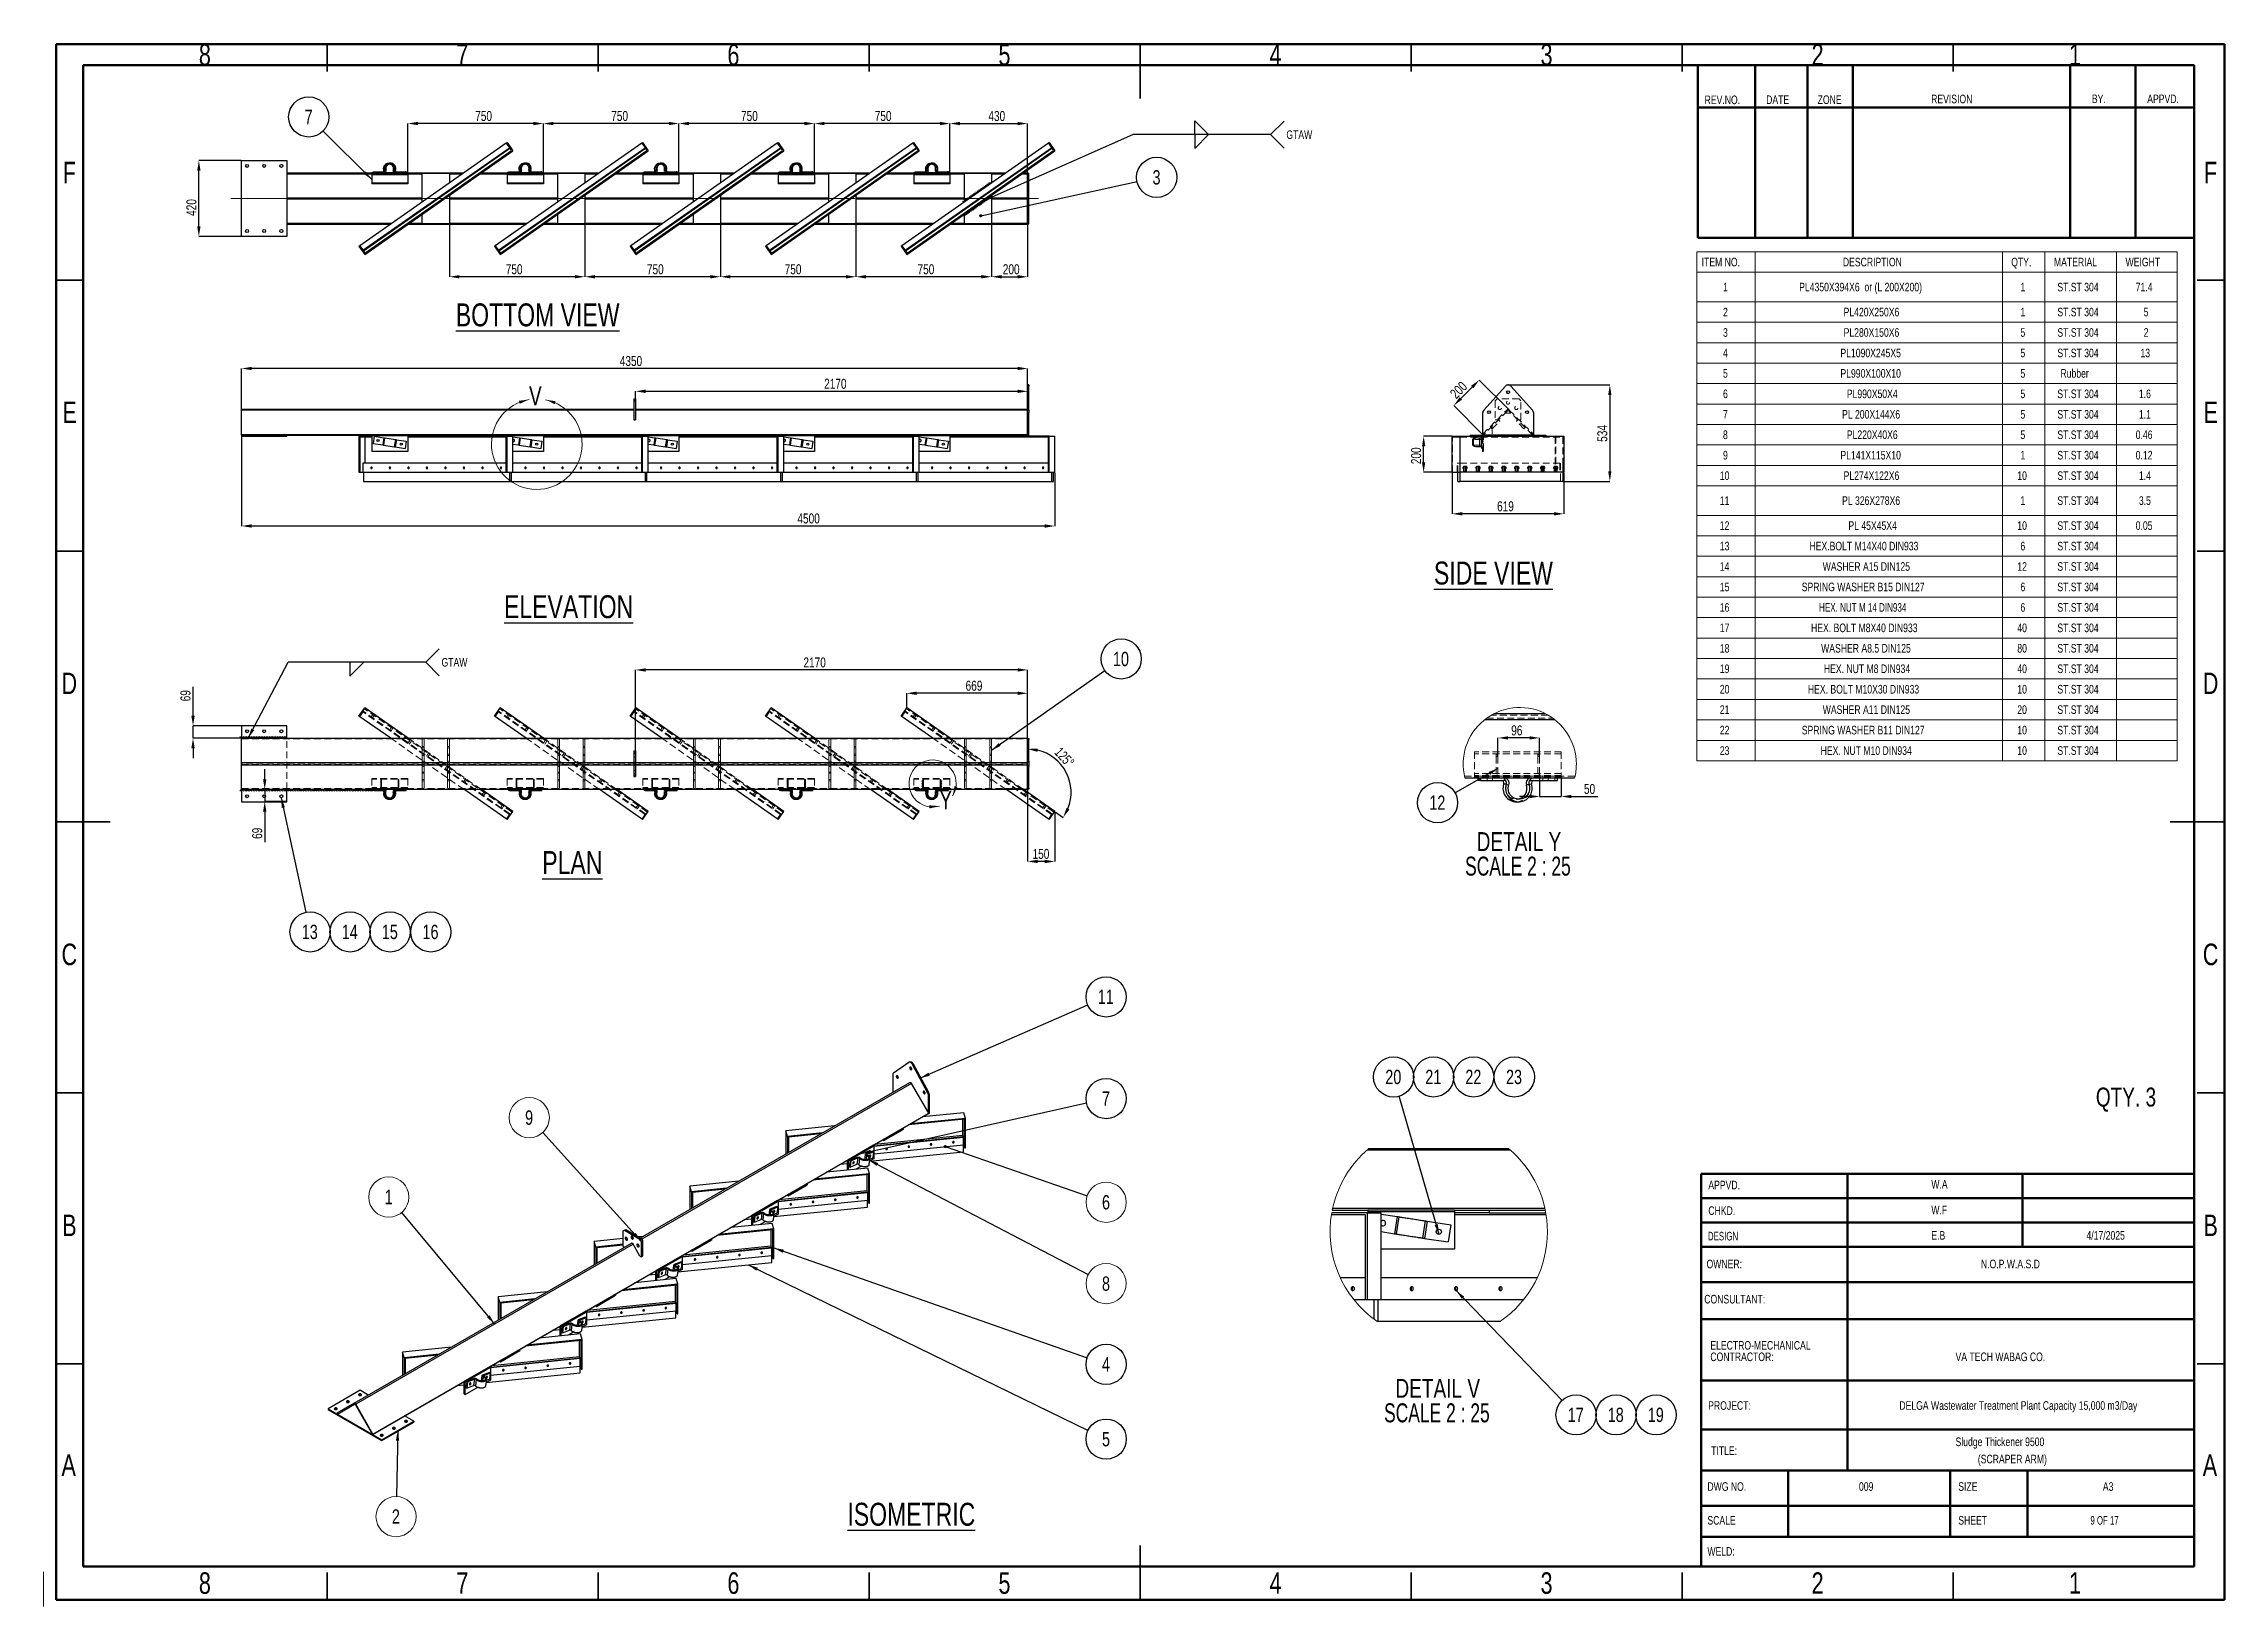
# Model space of a CAD drawing. Header units: millimetres. Extents: x 122 to 2816, y -707 to 556.
# Drawn here: x 1023.7 to 1426, y -306.9 to -18.6 of the extents above; entities that cross this region are included whole.
import ezdxf

# ---------------------------------------------------------------- set-up
doc = ezdxf.new("R2010")
doc.units = ezdxf.units.MM
doc.header["$PDSIZE"] = -1
doc.linetypes.add('CENTERX2', pattern=[20.32, 12.7, -2.54, 2.54, -2.54])
doc.linetypes.add('HIDDEN', pattern=[1.905, 1.27, -0.635])
doc.layers.add('FORMAT', color=7, linetype='Continuous')
doc.styles.add('SLDTEXTSTYLE0', font='TXT', dxfattribs={"width": 0.7})
doc.styles.add('SLDTEXTSTYLE10', font='TXT', dxfattribs={"width": 0.6875})
doc.styles.add('SLDTEXTSTYLE6', font='TXT', dxfattribs={"width": 0.687299})
doc.styles.add('SLDTEXTSTYLE7', font='TXT', dxfattribs={"width": 0.75})
doc.styles.add('SLDTEXTSTYLE8', font='TXT', dxfattribs={"width": 0.678571})
doc.dimstyles.new('SLDDIMSTYLE0', dxfattribs={"dimtxt": 2.5, "dimasz": 1.852083, "dimexe": 0, "dimexo": 0.625, "dimgap": 0, "dimtad": 1, "dimdec": 0, "dimrnd": 1e-09, "dimtxsty": 'Standard', "dimsah": 1, "dimcen": 2.5, "dimazin": 3, "dimtfac": 1.852083, "dimtdec": 0, "dimtmove": 0, "dimatfit": 3, "dimfrac": 2})
doc.dimstyles.new('SLDDIMSTYLE1', dxfattribs={"dimtxt": 2.5, "dimasz": 0.569872, "dimexe": 0, "dimexo": 0.625, "dimgap": 0, "dimtad": 1, "dimdec": 0, "dimrnd": 1e-09, "dimtxsty": 'Standard', "dimblk1": 'DOT', "dimblk2": 'DOT', "dimsah": 1, "dimcen": 2.5, "dimazin": 3, "dimtfac": 0.569872, "dimtdec": 0, "dimtmove": 0, "dimatfit": 3, "dimldrblk": 'DOT', "dimfrac": 2})
doc.dimstyles.new('SLDDIMSTYLE49', dxfattribs={"dimtxt": 1.852083, "dimasz": 1.852083, "dimexe": 0, "dimexo": 0.625, "dimgap": 0.463021, "dimtad": 1, "dimdec": 0, "dimlfac": 30, "dimrnd": 1e-09, "dimzin": 12, "dimtxsty": 'SLDTEXTSTYLE7', "dimsah": 1, "dimcen": 2.5, "dimazin": 3, "dimtfac": 1, "dimtdec": 0, "dimtmove": 0, "dimatfit": 3, "dimfrac": 2, "dimtzin": 12})
doc.dimstyles.new('SLDDIMSTYLE50', dxfattribs={"dimtxt": 1.852083, "dimasz": 1.852083, "dimexe": 0, "dimexo": 0.625, "dimgap": 0.463021, "dimtad": 1, "dimdec": 0, "dimlfac": 30, "dimrnd": 1e-09, "dimzin": 12, "dimtxsty": 'SLDTEXTSTYLE7', "dimsah": 1, "dimcen": 2.5, "dimazin": 3, "dimtfac": 1, "dimtdec": 0, "dimtmove": 0, "dimatfit": 0, "dimfrac": 2, "dimtzin": 12})
doc.dimstyles.new('SLDDIMSTYLE51', dxfattribs={"dimtxt": 1.852083, "dimasz": 1.852083, "dimexe": 0, "dimexo": 0.625, "dimgap": 0.463021, "dimtad": 1, "dimlfac": 30, "dimzin": 12, "dimtxsty": 'SLDTEXTSTYLE7', "dimsah": 1, "dimcen": 2.5, "dimazin": 3, "dimtfac": 1, "dimtmove": 0, "dimatfit": 3, "dimfrac": 2, "dimtzin": 12})
doc.dimstyles.new('SLDDIMSTYLE52', dxfattribs={"dimtxt": 1.852083, "dimasz": 1.852083, "dimexe": 0, "dimexo": 0.625, "dimgap": 0.463021, "dimtad": 1, "dimdec": 0, "dimlfac": 12.5, "dimrnd": 1e-09, "dimzin": 12, "dimtxsty": 'SLDTEXTSTYLE7', "dimsah": 1, "dimcen": 2.5, "dimazin": 3, "dimtfac": 1, "dimtdec": 0, "dimtmove": 0, "dimatfit": 0, "dimfrac": 2, "dimtzin": 12})

msp = doc.modelspace()

# ---------------------------------------------------------------- texts
at = {"color": 7, "linetype": 'Continuous', "lineweight": 0}
for s, insert, char_height, attachment_point, style in [('8', (1053.45732, -18.621356), 3.96875, 2, 'SLDTEXTSTYLE7'), ('7', (1100.95732, -18.621356), 3.96875, 2, 'SLDTEXTSTYLE7'), ('6', (1150.95732, -18.621356), 3.96875, 2, 'SLDTEXTSTYLE7'), ('5', (1200.95732, -18.621356), 3.96875, 2, 'SLDTEXTSTYLE7'), ('4', (1250.95732, -18.621356), 3.96875, 2, 'SLDTEXTSTYLE7'), ('3', (1300.95732, -18.621356), 3.96875, 2, 'SLDTEXTSTYLE7'), ('2', (1350.95732, -18.621356), 3.96875, 2, 'SLDTEXTSTYLE7'), ('1', (1398.45732, -18.621356), 3.96875, 2, 'SLDTEXTSTYLE7'), ('REV.NO.', (1330.113408, -28.145402), 1.5875, 1, 'SLDTEXTSTYLE7'), ('DATE', (1341.46633, -28.116125), 1.5875, 1, 'SLDTEXTSTYLE7'), ('ZONE', (1350.964655, -28.116125), 1.5875, 1, 'SLDTEXTSTYLE7'), ('REVISION', (1371.905189, -27.988985), 1.5875, 1, 'SLDTEXTSTYLE7'), ('BY.', (1401.558332, -27.959707), 1.5875, 1, 'SLDTEXTSTYLE7'), ('APPVD.', (1411.769324, -27.959707), 1.5875, 1, 'SLDTEXTSTYLE7'), ('F', (1028.455023, -40.371356), 3.96875, 2, 'SLDTEXTSTYLE7'), ('F', (1423.455023, -40.371356), 3.96875, 2, 'SLDTEXTSTYLE7'), ('E', (1028.505092, -84.621356), 3.96875, 2, 'SLDTEXTSTYLE7'), ('E', (1423.505092, -84.621356), 3.96875, 2, 'SLDTEXTSTYLE7'), ('D', (1028.449971, -134.621356), 3.96875, 2, 'SLDTEXTSTYLE7'), ('D', (1423.449971, -134.621356), 3.96875, 2, 'SLDTEXTSTYLE7'), ('C', (1028.455942, -184.621356), 3.96875, 2, 'SLDTEXTSTYLE7'), ('C', (1423.455942, -184.621356), 3.96875, 2, 'SLDTEXTSTYLE7'), ('QTY. 3', (1402.286172, -211.182467), 3.5, 1, 'SLDTEXTSTYLE7'), ('APPVD.', (1330.802056, -228.36251), 1.5875, 1, 'SLDTEXTSTYLE7'), ('W.A', (1371.935493, -228.230638), 1.5875, 1, 'SLDTEXTSTYLE7'), ('CHKD.', (1330.802056, -233.096213), 1.5875, 1, 'SLDTEXTSTYLE7'), ('W.F', (1371.935493, -232.964341), 1.5875, 1, 'SLDTEXTSTYLE7'), ('B', (1028.467885, -234.621356), 3.96875, 2, 'SLDTEXTSTYLE7'), ('B', (1423.467885, -234.621356), 3.96875, 2, 'SLDTEXTSTYLE7'), ('DESIGN', (1330.715736, -237.798019), 1.5875, 1, 'SLDTEXTSTYLE6'), ('E.B', (1371.935493, -237.666147), 1.5875, 1, 'SLDTEXTSTYLE7'), ('OWNER:', (1330.470408, -242.938892), 1.5875, 1, 'SLDTEXTSTYLE7'), ('CONSULTANT:', (1330.051233, -249.427473), 1.5875, 1, 'SLDTEXTSTYLE7'), ('PROJECT:', (1330.776313, -269.050905), 1.5875, 1, 'SLDTEXTSTYLE7'), ('TITLE:', (1331.323119, -277.370573), 1.5875, 1, 'SLDTEXTSTYLE7'), ('Sludge Thickener 9500', (1376.406412, -275.747793), 1.5875, 1, 'SLDTEXTSTYLE7'), ('A', (1028.336971, -278.871356), 3.96875, 2, 'SLDTEXTSTYLE7'), ('A', (1423.336971, -278.871356), 3.96875, 2, 'SLDTEXTSTYLE7'), ('DWG NO.', (1330.628771, -283.997954), 1.5875, 1, 'SLDTEXTSTYLE7'), ('SIZE', (1376.904557, -283.997954), 1.5875, 1, 'SLDTEXTSTYLE7'), ('SCALE', (1330.628771, -290.234303), 1.5875, 1, 'SLDTEXTSTYLE7'), ('SHEET', (1376.904557, -290.234303), 1.5875, 1, 'SLDTEXTSTYLE7'), ('WELD:', (1330.628771, -295.974061), 1.5875, 1, 'SLDTEXTSTYLE7'), ('8', (1053.45732, -300.621356), 3.96875, 2, 'SLDTEXTSTYLE7'), ('7', (1100.95732, -300.621356), 3.96875, 2, 'SLDTEXTSTYLE7'), ('6', (1150.95732, -300.621356), 3.96875, 2, 'SLDTEXTSTYLE7'), ('5', (1200.95732, -300.621356), 3.96875, 2, 'SLDTEXTSTYLE7'), ('4', (1250.95732, -300.621356), 3.96875, 2, 'SLDTEXTSTYLE7'), ('3', (1300.95732, -300.621356), 3.96875, 2, 'SLDTEXTSTYLE7'), ('2', (1350.95732, -300.621356), 3.96875, 2, 'SLDTEXTSTYLE7'), ('1', (1398.45732, -300.621356), 3.96875, 2, 'SLDTEXTSTYLE7')]:
    msp.add_mtext(s, dxfattribs=dict(at, insert=insert, char_height=char_height, attachment_point=attachment_point, style=style))
at = {"color": 7, "linetype": 'Continuous', "lineweight": 18, "char_height": 3.5, "attachment_point": 1, "style": 'SLDTEXTSTYLE7'}
for s, insert in [('V', (1113.25377, -81.783811)), ('Y', (1188.961818, -156.372519))]:
    msp.add_mtext(s, dxfattribs=dict(at, insert=insert))
at = {"layer": 'FORMAT'}
for s, insert, char_height, attachment_point, style in [('\\LBOTTOM VIEW', (1099.750627, -66.495859), 4.23333333, 1, 'SLDTEXTSTYLE7'), ('\\LSIDE VIEW', (1280.18644, -114.133411), 4.23333333, 1, 'SLDTEXTSTYLE7'), ('\\LELEVATION', (1108.644479, -120.338208), 4.23333333, 1, 'SLDTEXTSTYLE7'), ('\\LPLAN', (1115.698472, -167.557458), 4.2333333, 1, 'SLDTEXTSTYLE7'), ('4/17/2025', (1400.558724, -237.666147), 1.5875, 1, 'SLDTEXTSTYLE7'), ('N.O.P.W.A.S.D', (1381.088069, -242.938892), 1.5875, 1, 'SLDTEXTSTYLE7'), ('VA TECH WABAG CO.', (1376.406412, -260.065402), 1.5875, 1, 'SLDTEXTSTYLE7'), ('DELGA Wastewater Treatment Plant Capacity 15,000 m3/Day', (1387.982481, -269.050905), 1.5875, 2, 'SLDTEXTSTYLE7'), ('(SCRAPER ARM)', (1386.885815, -278.92935), 1.5875, 2, 'SLDTEXTSTYLE7'), ('009', (1358.590137, -283.997954), 1.5875, 1, 'SLDTEXTSTYLE7'), ('A3', (1403.577071, -283.997954), 1.5875, 1, 'SLDTEXTSTYLE7'), ('\\LISOMETRIC', (1171.988173, -287.794688), 4.23333333, 1, 'SLDTEXTSTYLE7'), ('9 OF 17', (1401.285853, -290.234303), 1.5875, 1, 'SLDTEXTSTYLE8')]:
    msp.add_mtext(s, dxfattribs=dict(at, insert=insert, char_height=char_height, attachment_point=attachment_point, style=style))

# ---------------------------------------------------------------- blocks, each defined once
blk = doc.blocks.new('SW_NOTE_0_100')
at = {"color": 0, "linetype": 'Continuous', "lineweight": 0, "char_height": 1.5875, "attachment_point": 1, "style": 'SLDTEXTSTYLE7'}
for s, insert in [('ELECTRO-MECHANICAL', (0, 2.05)), ('CONTRACTOR:', (0, -0.07))]:
    blk.add_mtext(s, dxfattribs=dict(at, insert=insert))
blk = doc.blocks.new('SW_TABLEANNOTATION_3')
at = {"color": 0, "linetype": 'Continuous', "lineweight": 18}
for p, q in [((0, 0), (0, -3.77)), ((0, 0), (10.76, 0)), ((10.76, 0), (10.76, -3.77)), ((10.76, 0), (56.36, 0)), ((56.36, 0), (56.36, -3.77)), ((56.36, 0), (64.16, 0)), ((64.16, 0), (64.16, -3.77)), ((64.16, 0), (77.4, 0)), ((77.4, 0), (77.4, -3.77)), ((77.4, 0), (88.56, 0)), ((88.56, 0), (88.56, -3.77)), ((0, -3.77), (10.76, -3.77)), ((0, -3.77), (0, -9.22)), ((10.76, -3.77), (56.36, -3.77)), ((10.76, -3.77), (10.76, -9.22)), ((56.36, -3.77), (64.16, -3.77)), ((56.36, -3.77), (56.36, -9.22)), ((64.16, -3.77), (77.4, -3.77)), ((64.16, -3.77), (64.16, -9.22)), ((77.4, -3.77), (88.56, -3.77)), ((77.4, -3.77), (77.4, -9.22)), ((88.56, -3.77), (88.56, -9.22)), ((0, -9.22), (0, -12.99)), ((0, -9.22), (10.76, -9.22)), ((10.76, -9.22), (10.76, -12.99)), ((10.76, -9.22), (56.36, -9.22)), ((56.36, -9.22), (56.36, -12.99)), ((56.36, -9.22), (64.16, -9.22)), ((64.16, -9.22), (64.16, -12.99)), ((64.16, -9.22), (77.4, -9.22)), ((77.4, -9.22), (77.4, -12.99)), ((77.4, -9.22), (88.56, -9.22)), ((88.56, -9.22), (88.56, -12.99)), ((0, -12.99), (0, -16.76)), ((0, -12.99), (10.76, -12.99)), ((10.76, -12.99), (10.76, -16.76)), ((10.76, -12.99), (56.36, -12.99)), ((56.36, -12.99), (56.36, -16.76)), ((56.36, -12.99), (64.16, -12.99)), ((64.16, -12.99), (64.16, -16.76)), ((64.16, -12.99), (77.4, -12.99)), ((77.4, -12.99), (77.4, -16.76)), ((77.4, -12.99), (88.56, -12.99)), ((88.56, -12.99), (88.56, -16.76)), ((0, -16.76), (0, -20.54)), ((0, -16.76), (10.76, -16.76)), ((10.76, -16.76), (10.76, -20.54)), ((10.76, -16.76), (56.36, -16.76)), ((56.36, -16.76), (56.36, -20.54)), ((56.36, -16.76), (64.16, -16.76)), ((64.16, -16.76), (64.16, -20.54)), ((64.16, -16.76), (77.4, -16.76)), ((77.4, -16.76), (77.4, -20.54)), ((77.4, -16.76), (88.56, -16.76)), ((88.56, -16.76), (88.56, -20.54)), ((0, -20.54), (0, -24.31)), ((0, -20.54), (10.76, -20.54)), ((10.76, -20.54), (10.76, -24.31)), ((10.76, -20.54), (56.36, -20.54)), ((56.36, -20.54), (56.36, -24.31)), ((56.36, -20.54), (64.16, -20.54)), ((64.16, -20.54), (64.16, -24.31)), ((64.16, -20.54), (77.4, -20.54)), ((77.4, -20.54), (77.4, -24.31)), ((77.4, -20.54), (88.56, -20.54)), ((88.56, -20.54), (88.56, -24.31)), ((0, -24.31), (0, -28.08)), ((0, -24.31), (10.76, -24.31)), ((0, -28.08), (0, -31.86)), ((0, -28.08), (10.76, -28.08)), ((10.76, -24.31), (10.76, -28.08)), ((10.76, -24.31), (56.36, -24.31)), ((10.76, -28.08), (10.76, -31.86)), ((10.76, -28.08), (56.36, -28.08)), ((56.36, -24.31), (56.36, -28.08)), ((56.36, -24.31), (64.16, -24.31)), ((56.36, -28.08), (56.36, -31.86)), ((56.36, -28.08), (64.16, -28.08)), ((64.16, -24.31), (64.16, -28.08)), ((64.16, -24.31), (77.4, -24.31)), ((64.16, -28.08), (64.16, -31.86)), ((64.16, -28.08), (77.4, -28.08)), ((77.4, -24.31), (77.4, -28.08)), ((77.4, -24.31), (88.56, -24.31)), ((77.4, -28.08), (77.4, -31.86)), ((77.4, -28.08), (88.56, -28.08)), ((88.56, -24.31), (88.56, -28.08)), ((88.56, -28.08), (88.56, -31.86)), ((0, -31.86), (0, -35.63)), ((0, -31.86), (10.76, -31.86)), ((10.76, -31.86), (10.76, -35.63)), ((10.76, -31.86), (56.36, -31.86)), ((56.36, -31.86), (56.36, -35.63)), ((56.36, -31.86), (64.16, -31.86)), ((64.16, -31.86), (64.16, -35.63)), ((64.16, -31.86), (77.4, -31.86)), ((77.4, -31.86), (77.4, -35.63)), ((77.4, -31.86), (88.56, -31.86)), ((88.56, -31.86), (88.56, -35.63)), ((0, -35.63), (0, -39.4)), ((0, -35.63), (10.76, -35.63)), ((10.76, -35.63), (10.76, -39.4)), ((10.76, -35.63), (56.36, -35.63)), ((56.36, -35.63), (56.36, -39.4)), ((56.36, -35.63), (64.16, -35.63)), ((64.16, -35.63), (64.16, -39.4)), ((64.16, -35.63), (77.4, -35.63)), ((77.4, -35.63), (77.4, -39.4)), ((77.4, -35.63), (88.56, -35.63)), ((88.56, -35.63), (88.56, -39.4)), ((0, -39.4), (0, -43.18)), ((0, -39.4), (10.76, -39.4)), ((10.76, -39.4), (10.76, -43.18)), ((10.76, -39.4), (56.36, -39.4)), ((56.36, -39.4), (56.36, -43.18)), ((56.36, -39.4), (64.16, -39.4)), ((64.16, -39.4), (64.16, -43.18)), ((64.16, -39.4), (77.4, -39.4)), ((77.4, -39.4), (77.4, -43.18)), ((77.4, -39.4), (88.56, -39.4)), ((88.56, -39.4), (88.56, -43.18)), ((0, -43.18), (0, -48.62)), ((0, -43.18), (10.76, -43.18)), ((10.76, -43.18), (10.76, -48.62)), ((10.76, -43.18), (56.36, -43.18)), ((56.36, -43.18), (56.36, -48.62)), ((56.36, -43.18), (64.16, -43.18)), ((64.16, -43.18), (64.16, -48.62)), ((64.16, -43.18), (77.4, -43.18)), ((77.4, -43.18), (77.4, -48.62)), ((77.4, -43.18), (88.56, -43.18)), ((88.56, -43.18), (88.56, -48.62)), ((0, -48.62), (0, -52.39)), ((0, -48.62), (10.76, -48.62)), ((10.76, -48.62), (10.76, -52.39)), ((10.76, -48.62), (56.36, -48.62)), ((56.36, -48.62), (56.36, -52.39)), ((56.36, -48.62), (64.16, -48.62)), ((64.16, -48.62), (64.16, -52.39)), ((64.16, -48.62), (77.4, -48.62)), ((77.4, -48.62), (77.4, -52.39)), ((77.4, -48.62), (88.56, -48.62)), ((88.56, -48.62), (88.56, -52.39)), ((0, -52.39), (0, -56.17)), ((0, -52.39), (10.76, -52.39)), ((0, -56.17), (0, -59.94)), ((0, -56.17), (10.76, -56.17)), ((10.76, -52.39), (10.76, -56.17)), ((10.76, -52.39), (56.36, -52.39)), ((10.76, -56.17), (10.76, -59.94)), ((10.76, -56.17), (56.36, -56.17)), ((56.36, -52.39), (56.36, -56.17)), ((56.36, -52.39), (64.16, -52.39)), ((56.36, -56.17), (56.36, -59.94)), ((56.36, -56.17), (64.16, -56.17)), ((64.16, -52.39), (64.16, -56.17)), ((64.16, -52.39), (77.4, -52.39)), ((64.16, -56.17), (64.16, -59.94)), ((64.16, -56.17), (77.4, -56.17)), ((77.4, -52.39), (77.4, -56.17)), ((77.4, -52.39), (88.56, -52.39)), ((77.4, -56.17), (77.4, -59.94)), ((77.4, -56.17), (88.56, -56.17)), ((88.56, -52.39), (88.56, -56.17)), ((88.56, -56.17), (88.56, -59.94)), ((0, -59.94), (0, -63.71)), ((0, -59.94), (10.76, -59.94)), ((10.76, -59.94), (10.76, -63.71)), ((10.76, -59.94), (56.36, -59.94)), ((56.36, -59.94), (56.36, -63.71)), ((56.36, -59.94), (64.16, -59.94)), ((64.16, -59.94), (64.16, -63.71)), ((64.16, -59.94), (77.4, -59.94)), ((77.4, -59.94), (77.4, -63.71)), ((77.4, -59.94), (88.56, -59.94)), ((88.56, -59.94), (88.56, -63.71)), ((0, -63.71), (0, -67.49)), ((0, -63.71), (10.76, -63.71)), ((10.76, -63.71), (10.76, -67.49)), ((10.76, -63.71), (56.36, -63.71)), ((56.36, -63.71), (56.36, -67.49)), ((56.36, -63.71), (64.16, -63.71)), ((64.16, -63.71), (64.16, -67.49)), ((64.16, -63.71), (77.4, -63.71)), ((77.4, -63.71), (77.4, -67.49)), ((77.4, -63.71), (88.56, -63.71)), ((88.56, -63.71), (88.56, -67.49)), ((0, -67.49), (0, -71.26)), ((0, -67.49), (10.76, -67.49)), ((10.76, -67.49), (10.76, -71.26)), ((10.76, -67.49), (56.36, -67.49)), ((56.36, -67.49), (56.36, -71.26)), ((56.36, -67.49), (64.16, -67.49)), ((64.16, -67.49), (64.16, -71.26)), ((64.16, -67.49), (77.4, -67.49)), ((77.4, -67.49), (77.4, -71.26)), ((77.4, -67.49), (88.56, -67.49)), ((88.56, -67.49), (88.56, -71.26)), ((0, -71.26), (0, -75.03)), ((0, -71.26), (10.76, -71.26)), ((10.76, -71.26), (10.76, -75.03)), ((10.76, -71.26), (56.36, -71.26)), ((56.36, -71.26), (56.36, -75.03)), ((56.36, -71.26), (64.16, -71.26)), ((64.16, -71.26), (64.16, -75.03)), ((64.16, -71.26), (77.4, -71.26)), ((77.4, -71.26), (77.4, -75.03)), ((77.4, -71.26), (88.56, -71.26)), ((88.56, -71.26), (88.56, -75.03)), ((0, -75.03), (0, -78.81)), ((0, -75.03), (10.76, -75.03)), ((10.76, -75.03), (10.76, -78.81)), ((10.76, -75.03), (56.36, -75.03)), ((56.36, -75.03), (56.36, -78.81)), ((56.36, -75.03), (64.16, -75.03)), ((64.16, -75.03), (64.16, -78.81)), ((64.16, -75.03), (77.4, -75.03)), ((77.4, -75.03), (77.4, -78.81)), ((77.4, -75.03), (88.56, -75.03)), ((88.56, -75.03), (88.56, -78.81)), ((0, -78.81), (0, -82.58)), ((0, -78.81), (10.76, -78.81)), ((10.76, -78.81), (10.76, -82.58)), ((10.76, -78.81), (56.36, -78.81)), ((56.36, -78.81), (56.36, -82.58)), ((56.36, -78.81), (64.16, -78.81)), ((64.16, -78.81), (64.16, -82.58)), ((64.16, -78.81), (77.4, -78.81)), ((77.4, -78.81), (77.4, -82.58)), ((77.4, -78.81), (88.56, -78.81)), ((88.56, -78.81), (88.56, -82.58)), ((0, -82.58), (0, -86.35)), ((0, -82.58), (10.76, -82.58)), ((10.76, -82.58), (10.76, -86.35)), ((10.76, -82.58), (56.36, -82.58)), ((56.36, -82.58), (56.36, -86.35)), ((56.36, -82.58), (64.16, -82.58)), ((64.16, -82.58), (64.16, -86.35)), ((64.16, -82.58), (77.4, -82.58)), ((77.4, -82.58), (77.4, -86.35)), ((77.4, -82.58), (88.56, -82.58)), ((88.56, -82.58), (88.56, -86.35)), ((0, -86.35), (0, -90.13)), ((0, -86.35), (10.76, -86.35)), ((10.76, -86.35), (10.76, -90.13)), ((10.76, -86.35), (56.36, -86.35)), ((56.36, -86.35), (56.36, -90.13)), ((56.36, -86.35), (64.16, -86.35)), ((64.16, -86.35), (64.16, -90.13)), ((64.16, -86.35), (77.4, -86.35)), ((77.4, -86.35), (77.4, -90.13)), ((77.4, -86.35), (88.56, -86.35)), ((88.56, -86.35), (88.56, -90.13)), ((0, -90.13), (0, -93.9)), ((0, -90.13), (10.76, -90.13)), ((10.76, -90.13), (10.76, -93.9)), ((10.76, -90.13), (56.36, -90.13)), ((56.36, -90.13), (56.36, -93.9)), ((56.36, -90.13), (64.16, -90.13)), ((64.16, -90.13), (64.16, -93.9)), ((64.16, -90.13), (77.4, -90.13)), ((77.4, -90.13), (77.4, -93.9)), ((77.4, -90.13), (88.56, -90.13)), ((88.56, -90.13), (88.56, -93.9)), ((0, -93.9), (10.76, -93.9)), ((10.76, -93.9), (56.36, -93.9)), ((56.36, -93.9), (64.16, -93.9)), ((64.16, -93.9), (77.4, -93.9)), ((77.4, -93.9), (88.56, -93.9))]:
    blk.add_line(p, q, dxfattribs=at)
at = {"color": 0, "linetype": 'Continuous', "lineweight": 0, "attachment_point": 1}
for s, insert, char_height, style in [('ITEM NO.', (0.86, -1.09), 1.587, 'SLDTEXTSTYLE7'), ('DESCRIPTION', (26.91, -1.09), 1.5875, 'SLDTEXTSTYLE7'), ('QTY.', (57.97, -1.09), 1.587, 'SLDTEXTSTYLE7'), ('MATERIAL', (65.85, -1.09), 1.587, 'SLDTEXTSTYLE7'), ('WEIGHT', (79.06, -1.09), 1.587, 'SLDTEXTSTYLE7'), ('1', (4.8, -5.7), 1.59, 'SLDTEXTSTYLE7'), ('PL4350X394X6  or (L 200X200)', (18.85, -5.7), 1.5875, 'SLDTEXTSTYLE7'), ('1', (59.67, -5.7), 1.59, 'SLDTEXTSTYLE7'), ('ST.ST 304', (66.48, -5.7), 1.587, 'SLDTEXTSTYLE7'), ('71.4', (80.93, -5.7), 1.587, 'SLDTEXTSTYLE7'), ('2', (4.8, -10.31), 1.59, 'SLDTEXTSTYLE7'), ('PL420X250X6', (27.05, -10.31), 1.5875, 'SLDTEXTSTYLE7'), ('1', (59.67, -10.31), 1.59, 'SLDTEXTSTYLE7'), ('ST.ST 304', (66.48, -10.31), 1.587, 'SLDTEXTSTYLE7'), ('5', (82.4, -10.31), 1.59, 'SLDTEXTSTYLE7'), ('3', (4.8, -14.08), 1.59, 'SLDTEXTSTYLE7'), ('PL280X150X6', (27.05, -14.08), 1.5875, 'SLDTEXTSTYLE7'), ('5', (59.67, -14.08), 1.59, 'SLDTEXTSTYLE7'), ('ST.ST 304', (66.48, -14.08), 1.587, 'SLDTEXTSTYLE7'), ('2', (82.4, -14.08), 1.59, 'SLDTEXTSTYLE7'), ('4', (4.8, -17.86), 1.59, 'SLDTEXTSTYLE7'), ('PL1090X245X5', (26.46, -17.86), 1.5875, 'SLDTEXTSTYLE7'), ('5', (59.67, -17.86), 1.59, 'SLDTEXTSTYLE7'), ('ST.ST 304', (66.48, -17.86), 1.587, 'SLDTEXTSTYLE7'), ('13', (81.81, -17.86), 1.587, 'SLDTEXTSTYLE7'), ('5', (4.8, -21.63), 1.59, 'SLDTEXTSTYLE7'), ('PL990X100X10', (26.46, -21.63), 1.5875, 'SLDTEXTSTYLE7'), ('5', (59.67, -21.63), 1.59, 'SLDTEXTSTYLE7'), ('Rubber', (67.05, -21.63), 1.587, 'SLDTEXTSTYLE7'), ('6', (4.8, -25.4), 1.59, 'SLDTEXTSTYLE7'), ('PL990X50X4', (27.64, -25.4), 1.587, 'SLDTEXTSTYLE7'), ('5', (59.67, -25.4), 1.59, 'SLDTEXTSTYLE7'), ('ST.ST 304', (66.48, -25.4), 1.587, 'SLDTEXTSTYLE7'), ('1.6', (81.52, -25.4), 1.587, 'SLDTEXTSTYLE7'), ('7', (4.8, -29.18), 1.59, 'SLDTEXTSTYLE7'), ('PL 200X144X6', (26.76, -29.18), 1.5875, 'SLDTEXTSTYLE7'), ('5', (59.67, -29.18), 1.59, 'SLDTEXTSTYLE7'), ('ST.ST 304', (66.48, -29.18), 1.587, 'SLDTEXTSTYLE7'), ('1.1', (81.52, -29.18), 1.587, 'SLDTEXTSTYLE7'), ('8', (4.8, -32.95), 1.59, 'SLDTEXTSTYLE7'), ('PL220X40X6', (27.64, -32.95), 1.587, 'SLDTEXTSTYLE7'), ('5', (59.67, -32.95), 1.59, 'SLDTEXTSTYLE7'), ('ST.ST 304', (66.48, -32.95), 1.587, 'SLDTEXTSTYLE7'), ('0.46', (80.93, -32.95), 1.587, 'SLDTEXTSTYLE7'), ('9', (4.8, -36.72), 1.59, 'SLDTEXTSTYLE7'), ('PL141X115X10', (26.46, -36.72), 1.5875, 'SLDTEXTSTYLE7'), ('1', (59.67, -36.72), 1.59, 'SLDTEXTSTYLE7'), ('ST.ST 304', (66.48, -36.72), 1.587, 'SLDTEXTSTYLE7'), ('0.12', (80.93, -36.72), 1.587, 'SLDTEXTSTYLE7'), ('10', (4.21, -40.5), 1.587, 'SLDTEXTSTYLE7'), ('PL274X122X6', (27.05, -40.5), 1.5875, 'SLDTEXTSTYLE7'), ('10', (59.09, -40.5), 1.587, 'SLDTEXTSTYLE7'), ('ST.ST 304', (66.48, -40.5), 1.587, 'SLDTEXTSTYLE7'), ('1.4', (81.52, -40.5), 1.587, 'SLDTEXTSTYLE7'), ('11', (4.21, -45.1), 1.587, 'SLDTEXTSTYLE7'), ('PL 326X278X6', (26.76, -45.1), 1.5875, 'SLDTEXTSTYLE7'), ('1', (59.67, -45.1), 1.59, 'SLDTEXTSTYLE7'), ('ST.ST 304', (66.48, -45.1), 1.587, 'SLDTEXTSTYLE7'), ('3.5', (81.52, -45.1), 1.587, 'SLDTEXTSTYLE7'), ('12', (4.21, -49.71), 1.587, 'SLDTEXTSTYLE7'), ('PL 45X45X4', (27.93, -49.71), 1.587, 'SLDTEXTSTYLE7'), ('10', (59.09, -49.71), 1.587, 'SLDTEXTSTYLE7'), ('ST.ST 304', (66.48, -49.71), 1.587, 'SLDTEXTSTYLE7'), ('0.05', (80.93, -49.71), 1.587, 'SLDTEXTSTYLE7'), ('13', (4.21, -53.49), 1.587, 'SLDTEXTSTYLE7'), ('HEX.BOLT M14X40 DIN933', (20.75, -53.49), 1.5875, 'SLDTEXTSTYLE7'), ('6', (59.67, -53.49), 1.59, 'SLDTEXTSTYLE7'), ('ST.ST 304', (66.48, -53.49), 1.587, 'SLDTEXTSTYLE7'), ('14', (4.21, -57.26), 1.587, 'SLDTEXTSTYLE7'), ('WASHER A15 DIN125', (23.19, -57.26), 1.5875, 'SLDTEXTSTYLE7'), ('12', (59.09, -57.26), 1.587, 'SLDTEXTSTYLE7'), ('ST.ST 304', (66.48, -57.26), 1.587, 'SLDTEXTSTYLE7'), ('15', (4.21, -61.03), 1.587, 'SLDTEXTSTYLE7'), ('SPRING WASHER B15 DIN127', (19.33, -61.03), 1.5875, 'SLDTEXTSTYLE7'), ('6', (59.67, -61.03), 1.59, 'SLDTEXTSTYLE7'), ('ST.ST 304', (66.48, -61.03), 1.587, 'SLDTEXTSTYLE7'), ('16', (4.21, -64.81), 1.587, 'SLDTEXTSTYLE7'), ('HEX. NUT M 14 DIN934', (22.52, -64.81), 1.5875, 'SLDTEXTSTYLE0'), ('6', (59.67, -64.81), 1.59, 'SLDTEXTSTYLE7'), ('ST.ST 304', (66.48, -64.81), 1.587, 'SLDTEXTSTYLE7'), ('17', (4.21, -68.58), 1.587, 'SLDTEXTSTYLE7'), ('18', (4.21, -72.35), 1.587, 'SLDTEXTSTYLE7'), ('HEX. BOLT M8X40 DIN933', (21.04, -68.58), 1.5875, 'SLDTEXTSTYLE7'), ('WASHER A8.5 DIN125', (22.9, -72.35), 1.5875, 'SLDTEXTSTYLE7'), ('40', (59.09, -68.58), 1.587, 'SLDTEXTSTYLE7'), ('80', (59.09, -72.35), 1.587, 'SLDTEXTSTYLE7'), ('ST.ST 304', (66.48, -68.58), 1.587, 'SLDTEXTSTYLE7'), ('ST.ST 304', (66.48, -72.35), 1.587, 'SLDTEXTSTYLE7'), ('19', (4.21, -76.13), 1.587, 'SLDTEXTSTYLE7'), ('HEX. NUT M8 DIN934', (23.4, -76.13), 1.5875, 'SLDTEXTSTYLE7'), ('40', (59.09, -76.13), 1.587, 'SLDTEXTSTYLE7'), ('ST.ST 304', (66.48, -76.13), 1.587, 'SLDTEXTSTYLE7'), ('20', (4.21, -79.9), 1.587, 'SLDTEXTSTYLE7'), ('HEX. BOLT M10X30 DIN933', (20.45, -79.9), 1.5875, 'SLDTEXTSTYLE7'), ('10', (59.09, -79.9), 1.587, 'SLDTEXTSTYLE7'), ('ST.ST 304', (66.48, -79.9), 1.587, 'SLDTEXTSTYLE7'), ('21', (4.21, -83.67), 1.587, 'SLDTEXTSTYLE7'), ('WASHER A11 DIN125', (23.19, -83.67), 1.5875, 'SLDTEXTSTYLE7'), ('20', (59.09, -83.67), 1.587, 'SLDTEXTSTYLE7'), ('ST.ST 304', (66.48, -83.67), 1.587, 'SLDTEXTSTYLE7'), ('22', (4.21, -87.45), 1.587, 'SLDTEXTSTYLE7'), ('SPRING WASHER B11 DIN127', (19.33, -87.45), 1.5875, 'SLDTEXTSTYLE7'), ('10', (59.09, -87.45), 1.587, 'SLDTEXTSTYLE7'), ('ST.ST 304', (66.48, -87.45), 1.587, 'SLDTEXTSTYLE7'), ('23', (4.21, -91.22), 1.587, 'SLDTEXTSTYLE7'), ('HEX. NUT M10 DIN934', (22.81, -91.22), 1.5875, 'SLDTEXTSTYLE7'), ('10', (59.09, -91.22), 1.587, 'SLDTEXTSTYLE7'), ('ST.ST 304', (66.48, -91.22), 1.587, 'SLDTEXTSTYLE7')]:
    blk.add_mtext(s, dxfattribs=dict(at, insert=insert, char_height=char_height, style=style))
blk = doc.blocks.new('*D1305')
at = {"layer": 'Defpoints', "color": 0}
for p in [(1060.23, -78.51), (1060.23, -86.08), (1205.23, -86.08)]:
    blk.add_point(p, dxfattribs=at)
at = {"layer": 'FORMAT', "color": 0, "lineweight": -2}
for p, q in [((1060.23, -86.02), (1060.23, -78.51)), ((1203.38, -78.51), (1062.09, -78.51)), ((1205.23, -86.02), (1205.23, -78.51))]:
    blk.add_line(p, q, dxfattribs=at)
at = {"layer": 'FORMAT', "color": 0}
for points in [[(1062.09, -78.2), (1062.09, -78.82), (1060.23, -78.51)], [(1203.38, -78.2), (1203.38, -78.82), (1205.23, -78.51)]]:
    blk.add_solid(points, dxfattribs=at)
at = {"layer": 'FORMAT', "color": 0, "insert": (1132.06, -76.2), "char_height": 1.852, "attachment_point": 2, "style": 'SLDTEXTSTYLE7'}
blk.add_mtext('\\A1;4350', dxfattribs=at)
blk = doc.blocks.new('*D1306')
at = {"layer": 'Defpoints', "color": 0}
for p in [(1132.9, -84.13), (1205.23, -82.72), (1205.23, -86.18)]:
    blk.add_point(p, dxfattribs=at)
at = {"layer": 'FORMAT', "color": 0, "lineweight": -2}
for p, q in [((1132.9, -84.07), (1132.9, -82.72)), ((1134.75, -82.72), (1203.38, -82.72)), ((1205.23, -86.11), (1205.23, -82.72))]:
    blk.add_line(p, q, dxfattribs=at)
at = {"layer": 'FORMAT', "color": 0}
for points in [[(1134.75, -82.41), (1134.75, -83.03), (1132.9, -82.72)], [(1203.38, -82.41), (1203.38, -83.03), (1205.23, -82.72)]]:
    blk.add_solid(points, dxfattribs=at)
at = {"layer": 'FORMAT', "color": 0, "insert": (1169.76, -80.4), "char_height": 1.852, "attachment_point": 2, "style": 'SLDTEXTSTYLE7'}
blk.add_mtext('\\A1;2170', dxfattribs=at)
blk = doc.blocks.new('*D1307')
at = {"layer": 'Defpoints', "color": 0}
for p in [(1060.23, -90.66), (1210.25, -97.66), (1060.23, -107.57)]:
    blk.add_point(p, dxfattribs=at)
at = {"layer": 'FORMAT', "color": 0, "lineweight": -2}
for p, q in [((1060.23, -90.72), (1060.23, -107.57)), ((1210.25, -97.73), (1210.25, -107.57)), ((1208.39, -107.57), (1062.09, -107.57))]:
    blk.add_line(p, q, dxfattribs=at)
at = {"layer": 'FORMAT', "color": 0}
for points in [[(1062.09, -107.26), (1062.09, -107.88), (1060.23, -107.57)], [(1208.39, -107.26), (1208.39, -107.88), (1210.25, -107.57)]]:
    blk.add_solid(points, dxfattribs=at)
at = {"layer": 'FORMAT', "color": 0, "insert": (1164.83, -105.25), "char_height": 1.852, "attachment_point": 2, "style": 'SLDTEXTSTYLE7'}
blk.add_mtext('\\A1;4500', dxfattribs=at)
blk = doc.blocks.new('*D1314')
at = {"layer": 'Defpoints', "color": 0}
for p in [(1293.85, -81.54), (1303.93, -99.33), (1312.63, -99.33)]:
    blk.add_point(p, dxfattribs=at)
at = {"layer": 'FORMAT', "color": 0, "lineweight": -2}
for p, q in [((1293.92, -81.54), (1312.63, -81.54)), ((1312.63, -83.4), (1312.63, -97.48)), ((1303.99, -99.33), (1312.63, -99.33))]:
    blk.add_line(p, q, dxfattribs=at)
at = {"layer": 'FORMAT', "color": 0}
for points in [[(1312.32, -83.4), (1312.93, -83.4), (1312.63, -81.54)], [(1312.32, -97.48), (1312.93, -97.48), (1312.63, -99.33)]]:
    blk.add_solid(points, dxfattribs=at)
at = {"layer": 'FORMAT', "color": 0, "insert": (1310.31, -90.49), "char_height": 1.852, "attachment_point": 2, "rotation": 90, "style": 'SLDTEXTSTYLE7'}
blk.add_mtext('\\A1;534', dxfattribs=at)
blk = doc.blocks.new('*D1315')
at = {"layer": 'Defpoints', "color": 0}
for p in [(1283.54, -97.66), (1304.16, -97.66), (1283.54, -105.32)]:
    blk.add_point(p, dxfattribs=at)
at = {"layer": 'FORMAT', "color": 0, "lineweight": -2}
for p, q in [((1283.54, -97.73), (1283.54, -105.32)), ((1304.16, -97.73), (1304.16, -105.32)), ((1302.31, -105.32), (1285.4, -105.32))]:
    blk.add_line(p, q, dxfattribs=at)
at = {"layer": 'FORMAT', "color": 0}
for points in [[(1285.4, -105.01), (1285.4, -105.63), (1283.54, -105.32)], [(1302.31, -105.01), (1302.31, -105.63), (1304.16, -105.32)]]:
    blk.add_solid(points, dxfattribs=at)
at = {"layer": 'FORMAT', "color": 0, "insert": (1293.38, -103), "char_height": 1.852, "attachment_point": 2, "style": 'SLDTEXTSTYLE7'}
blk.add_mtext('\\A1;619', dxfattribs=at)
blk = doc.blocks.new('*D1316')
at = {"layer": 'Defpoints', "color": 0}
for p in [(1278.28, -91), (1283.54, -91), (1283.54, -97.66)]:
    blk.add_point(p, dxfattribs=at)
at = {"layer": 'FORMAT', "color": 0, "lineweight": -2}
for p, q in [((1283.48, -91), (1278.28, -91)), ((1278.28, -95.81), (1278.28, -92.85)), ((1283.48, -97.66), (1278.28, -97.66))]:
    blk.add_line(p, q, dxfattribs=at)
at = {"layer": 'FORMAT', "color": 0}
for points in [[(1277.97, -92.85), (1278.59, -92.85), (1278.28, -91)], [(1277.97, -95.81), (1278.59, -95.81), (1278.28, -97.66)]]:
    blk.add_solid(points, dxfattribs=at)
at = {"layer": 'FORMAT', "color": 0, "insert": (1275.96, -94.61), "char_height": 1.852, "attachment_point": 2, "rotation": 90, "style": 'SLDTEXTSTYLE7'}
blk.add_mtext('\\A1;200', dxfattribs=at)
blk = doc.blocks.new('*D1317')
at = {"layer": 'Defpoints', "color": 0}
for p in [(1288.54, -80.63), (1294.09, -86.18), (1289.14, -90.66)]:
    blk.add_point(p, dxfattribs=at)
at = {"layer": 'FORMAT', "color": 0, "lineweight": -2}
for p, q in [((1285.14, -84.04), (1287.23, -81.94)), ((1294.05, -86.13), (1288.54, -80.63)), ((1289.1, -90.61), (1283.83, -85.35))]:
    blk.add_line(p, q, dxfattribs=at)
at = {"layer": 'FORMAT', "color": 0}
for points in [[(1284.92, -83.82), (1285.36, -84.25), (1283.83, -85.35)], [(1287.02, -81.72), (1287.45, -82.16), (1288.54, -80.63)]]:
    blk.add_solid(points, dxfattribs=at)
at = {"layer": 'FORMAT', "color": 0, "insert": (1284.08, -81.82), "char_height": 1.852, "attachment_point": 2, "rotation": 45, "style": 'SLDTEXTSTYLE7'}
blk.add_mtext('\\A1;200', dxfattribs=at)
blk = doc.blocks.new('*D1308')
at = {"layer": 'Defpoints', "color": 0}
for p in [(1182.94, -141.12), (1205.23, -146.72), (1205.23, -151.2), (1213.2, -155.8), (1210.25, -160.24)]:
    blk.add_point(p, dxfattribs=at)
at = {"layer": 'FORMAT', "color": 0, "lineweight": -2}
blk.add_line((1210.3, -160.28), (1211.8, -161.33), dxfattribs=at)
blk.add_arc((1205.23, -156.73), 8.02, 338.26, 76.74, dxfattribs=at)
at = {"layer": 'FORMAT', "color": 0}
for points in [[(1207.04, -149.23), (1207.11, -148.62), (1205.23, -148.71)], [(1212.96, -159.85), (1212.41, -159.56), (1211.8, -161.33)]]:
    blk.add_solid(points, dxfattribs=at)
at = {"layer": 'FORMAT', "color": 0, "insert": (1211.39, -148.17), "char_height": 1.852, "attachment_point": 1, "rotation": 312.8677, "style": 'SLDTEXTSTYLE7'}
blk.add_mtext('\\A1;125°', dxfattribs=at)
blk = doc.blocks.new('*D1309')
at = {"layer": 'Defpoints', "color": 0}
for p in [(1205.23, -156.15), (1210.25, -160.24), (1205.23, -169.46)]:
    blk.add_point(p, dxfattribs=at)
at = {"layer": 'FORMAT', "color": 0, "lineweight": -2}
for p, q in [((1205.23, -156.21), (1205.23, -169.46)), ((1210.25, -160.3), (1210.25, -169.46)), ((1208.39, -169.46), (1207.09, -169.46))]:
    blk.add_line(p, q, dxfattribs=at)
at = {"layer": 'FORMAT', "color": 0}
for points in [[(1207.09, -169.15), (1207.09, -169.77), (1205.23, -169.46)], [(1208.39, -169.15), (1208.39, -169.77), (1210.25, -169.46)]]:
    blk.add_solid(points, dxfattribs=at)
at = {"layer": 'FORMAT', "color": 0, "insert": (1207.69, -167.14), "char_height": 1.852, "attachment_point": 2, "style": 'SLDTEXTSTYLE7'}
blk.add_mtext('\\A1;150', dxfattribs=at)
blk = doc.blocks.new('*D1310')
at = {"layer": 'Defpoints', "color": 0}
for p in [(1060.23, -156.15), (1064.5, -156.15), (1068.57, -158.43)]:
    blk.add_point(p, dxfattribs=at)
at = {"layer": 'FORMAT', "color": 0, "lineweight": -2}
for p, q in [((1064.5, -154.3), (1064.5, -152.44)), ((1060.3, -156.15), (1064.5, -156.15)), ((1064.5, -156.15), (1064.5, -158.43)), ((1068.5, -158.43), (1064.5, -158.43)), ((1064.5, -160.29), (1064.5, -165.89))]:
    blk.add_line(p, q, dxfattribs=at)
at = {"layer": 'FORMAT', "color": 0}
for points in [[(1064.19, -154.3), (1064.81, -154.3), (1064.5, -156.15)], [(1064.19, -160.29), (1064.81, -160.29), (1064.5, -158.43)]]:
    blk.add_solid(points, dxfattribs=at)
at = {"layer": 'FORMAT', "color": 0, "insert": (1062.18, -164.27), "char_height": 1.852, "attachment_point": 2, "rotation": 90, "style": 'SLDTEXTSTYLE7'}
blk.add_mtext('\\A1;69', dxfattribs=at)
blk = doc.blocks.new('*D1311')
at = {"layer": 'Defpoints', "color": 0}
for p in [(1051.27, -144.43), (1060.23, -144.43), (1060.23, -146.72)]:
    blk.add_point(p, dxfattribs=at)
at = {"layer": 'FORMAT', "color": 0, "lineweight": -2}
for p, q in [((1051.27, -142.58), (1051.27, -137.26)), ((1060.17, -144.43), (1051.27, -144.43)), ((1051.27, -146.72), (1051.27, -144.43)), ((1060.17, -146.72), (1051.27, -146.72)), ((1051.27, -148.57), (1051.27, -150.42))]:
    blk.add_line(p, q, dxfattribs=at)
at = {"layer": 'FORMAT', "color": 0}
for points in [[(1050.96, -142.58), (1051.58, -142.58), (1051.27, -144.43)], [(1050.96, -148.57), (1051.58, -148.57), (1051.27, -146.72)]]:
    blk.add_solid(points, dxfattribs=at)
at = {"layer": 'FORMAT', "color": 0, "insert": (1048.95, -138.88), "char_height": 1.852, "attachment_point": 2, "rotation": 90, "style": 'SLDTEXTSTYLE7'}
blk.add_mtext('\\A1;69', dxfattribs=at)
blk = doc.blocks.new('*D1312')
at = {"layer": 'Defpoints', "color": 0}
for p in [(1132.9, -134.13), (1205.23, -146.72), (1132.9, -149.08)]:
    blk.add_point(p, dxfattribs=at)
at = {"layer": 'FORMAT', "color": 0, "lineweight": -2}
for p, q in [((1132.9, -149.01), (1132.9, -134.13)), ((1203.38, -134.13), (1134.75, -134.13)), ((1205.23, -146.66), (1205.23, -134.13))]:
    blk.add_line(p, q, dxfattribs=at)
at = {"layer": 'FORMAT', "color": 0}
for points in [[(1134.75, -133.82), (1134.75, -134.44), (1132.9, -134.13)], [(1203.38, -133.82), (1203.38, -134.44), (1205.23, -134.13)]]:
    blk.add_solid(points, dxfattribs=at)
at = {"layer": 'FORMAT', "color": 0, "insert": (1165.94, -131.82), "char_height": 1.852, "attachment_point": 2, "style": 'SLDTEXTSTYLE7'}
blk.add_mtext('\\A1;2170', dxfattribs=at)
blk = doc.blocks.new('*D1313')
at = {"layer": 'Defpoints', "color": 0}
for p in [(1182.94, -138.43), (1182.94, -141.12), (1205.23, -146.94)]:
    blk.add_point(p, dxfattribs=at)
at = {"layer": 'FORMAT', "color": 0, "lineweight": -2}
for p, q in [((1182.94, -141.06), (1182.94, -138.43)), ((1203.38, -138.43), (1184.79, -138.43)), ((1205.23, -146.88), (1205.23, -138.43))]:
    blk.add_line(p, q, dxfattribs=at)
at = {"layer": 'FORMAT', "color": 0}
for points in [[(1184.79, -138.12), (1184.79, -138.74), (1182.94, -138.43)], [(1203.38, -138.12), (1203.38, -138.74), (1205.23, -138.43)]]:
    blk.add_solid(points, dxfattribs=at)
at = {"layer": 'FORMAT', "color": 0, "insert": (1195.34, -136.11), "char_height": 1.852, "attachment_point": 2, "style": 'SLDTEXTSTYLE7'}
blk.add_mtext('\\A1;669', dxfattribs=at)
blk = doc.blocks.new('SW_NOTE_0_101')
at = {"layer": 'FORMAT', "color": 0}
blk.add_circle((3.03, 2.14), 3.71, dxfattribs=at)
at = {"layer": 'FORMAT', "color": 0, "insert": (2.98, 3.46), "char_height": 2.646, "attachment_point": 2, "style": 'SLDTEXTSTYLE7'}
blk.add_mtext('10', dxfattribs=at)
blk = doc.blocks.new('SW_NOTE_0_102')
at = {"layer": 'FORMAT', "color": 0}
blk.add_circle((0.78, -3.63), 3.71, dxfattribs=at)
at = {"layer": 'FORMAT', "color": 0, "insert": (0.73, -2.3), "char_height": 2.646, "attachment_point": 2, "style": 'SLDTEXTSTYLE7'}
blk.add_mtext('13', dxfattribs=at)
blk = doc.blocks.new('SW_NOTE_0_103')
at = {"layer": 'FORMAT', "color": 0}
blk.add_circle((1.95, 2.08), 3.71, dxfattribs=at)
at = {"layer": 'FORMAT', "color": 0, "insert": (1.9, 3.41), "char_height": 2.646, "attachment_point": 2, "style": 'SLDTEXTSTYLE7'}
blk.add_mtext('14', dxfattribs=at)
blk = doc.blocks.new('SW_NOTE_0_104')
at = {"layer": 'FORMAT', "color": 0}
blk.add_circle((1.95, 2.08), 3.71, dxfattribs=at)
at = {"layer": 'FORMAT', "color": 0, "insert": (1.9, 3.41), "char_height": 2.646, "attachment_point": 2, "style": 'SLDTEXTSTYLE7'}
blk.add_mtext('15', dxfattribs=at)
blk = doc.blocks.new('SW_NOTE_0_105')
at = {"layer": 'FORMAT', "color": 0}
blk.add_circle((1.95, 2.08), 3.71, dxfattribs=at)
at = {"layer": 'FORMAT', "color": 0, "insert": (1.9, 3.41), "char_height": 2.646, "attachment_point": 2, "style": 'SLDTEXTSTYLE7'}
blk.add_mtext('16', dxfattribs=at)
blk = doc.blocks.new('SW_SYMBOL_AWLD_FILL')
at = {"layer": 'FORMAT', "color": 0}
for p, q in [((0, 0), (0, 1250)), ((0, 1250), (1250, 0)), ((1250, 0), (0, 0))]:
    blk.add_line(p, q, dxfattribs=at)
blk = doc.blocks.new('SW_WELDSYMBOL_7')
at = {"layer": 'FORMAT', "color": 0}
for p, q in [((25.4, 0), (0, 0)), ((27.88, 2.48), (25.4, 0)), ((27.88, -2.48), (25.4, 0))]:
    blk.add_line(p, q, dxfattribs=at)
at = {"layer": 'FORMAT', "color": 0, "extrusion": (0, 0, -1), "xscale": 0.0020277832, "yscale": 0.0020277832, "zscale": 0.0020277832, "rotation": 180}
blk.add_blockref('SW_SYMBOL_AWLD_FILL', (-11.42, 0), dxfattribs=at)
at = {"layer": 'FORMAT', "color": 0, "insert": (28.31, 0.79), "char_height": 1.587, "attachment_point": 1, "style": 'SLDTEXTSTYLE7'}
blk.add_mtext('GTAW', dxfattribs=at)
blk = doc.blocks.new('*D1292')
at = {"layer": 'Defpoints', "color": 0}
for p in [(1198.57, -51.81), (1205.23, -51.71), (1205.23, -61.58)]:
    blk.add_point(p, dxfattribs=at)
at = {"layer": 'FORMAT', "color": 0, "lineweight": -2}
for p, q in [((1198.57, -51.87), (1198.57, -61.58)), ((1205.23, -51.78), (1205.23, -61.58)), ((1200.42, -61.58), (1203.38, -61.58))]:
    blk.add_line(p, q, dxfattribs=at)
at = {"layer": 'FORMAT', "color": 0}
for points in [[(1200.42, -61.27), (1200.42, -61.89), (1198.57, -61.58)], [(1203.38, -61.27), (1203.38, -61.89), (1205.23, -61.58)]]:
    blk.add_solid(points, dxfattribs=at)
at = {"layer": 'FORMAT', "color": 0, "insert": (1202.2, -59.27), "char_height": 1.852, "attachment_point": 2, "style": 'SLDTEXTSTYLE7'}
blk.add_mtext('\\A1;200', dxfattribs=at)
blk = doc.blocks.new('*D1293')
at = {"layer": 'Defpoints', "color": 0}
for p in [(1173.57, -51.81), (1198.57, -51.81), (1173.57, -61.58)]:
    blk.add_point(p, dxfattribs=at)
at = {"layer": 'FORMAT', "color": 0, "lineweight": -2}
for p, q in [((1173.57, -51.87), (1173.57, -61.58)), ((1198.57, -51.87), (1198.57, -61.58)), ((1196.71, -61.58), (1175.42, -61.58))]:
    blk.add_line(p, q, dxfattribs=at)
at = {"layer": 'FORMAT', "color": 0}
for points in [[(1175.42, -61.27), (1175.42, -61.89), (1173.57, -61.58)], [(1196.71, -61.27), (1196.71, -61.89), (1198.57, -61.58)]]:
    blk.add_solid(points, dxfattribs=at)
at = {"layer": 'FORMAT', "color": 0, "insert": (1186.47, -59.27), "char_height": 1.852, "attachment_point": 2, "style": 'SLDTEXTSTYLE7'}
blk.add_mtext('\\A1;750', dxfattribs=at)
blk = doc.blocks.new('*D1294')
at = {"layer": 'Defpoints', "color": 0}
for p in [(1148.57, -51.81), (1173.57, -51.81), (1148.57, -61.58)]:
    blk.add_point(p, dxfattribs=at)
at = {"layer": 'FORMAT', "color": 0, "lineweight": -2}
for p, q in [((1148.57, -51.87), (1148.57, -61.58)), ((1173.57, -51.87), (1173.57, -61.58)), ((1171.71, -61.58), (1150.42, -61.58))]:
    blk.add_line(p, q, dxfattribs=at)
at = {"layer": 'FORMAT', "color": 0}
for points in [[(1150.42, -61.27), (1150.42, -61.89), (1148.57, -61.58)], [(1171.71, -61.27), (1171.71, -61.89), (1173.57, -61.58)]]:
    blk.add_solid(points, dxfattribs=at)
at = {"layer": 'FORMAT', "color": 0, "insert": (1161.96, -59.27), "char_height": 1.852, "attachment_point": 2, "style": 'SLDTEXTSTYLE7'}
blk.add_mtext('\\A1;750', dxfattribs=at)
blk = doc.blocks.new('*D1295')
at = {"layer": 'Defpoints', "color": 0}
for p in [(1123.57, -51.81), (1148.57, -51.81), (1123.57, -61.58)]:
    blk.add_point(p, dxfattribs=at)
at = {"layer": 'FORMAT', "color": 0, "lineweight": -2}
for p, q in [((1123.57, -51.87), (1123.57, -61.58)), ((1148.57, -51.87), (1148.57, -61.58)), ((1146.71, -61.58), (1125.42, -61.58))]:
    blk.add_line(p, q, dxfattribs=at)
at = {"layer": 'FORMAT', "color": 0}
for points in [[(1125.42, -61.27), (1125.42, -61.89), (1123.57, -61.58)], [(1146.71, -61.27), (1146.71, -61.89), (1148.57, -61.58)]]:
    blk.add_solid(points, dxfattribs=at)
at = {"layer": 'FORMAT', "color": 0, "insert": (1136.55, -59.27), "char_height": 1.852, "attachment_point": 2, "style": 'SLDTEXTSTYLE7'}
blk.add_mtext('\\A1;750', dxfattribs=at)
blk = doc.blocks.new('*D1296')
at = {"layer": 'Defpoints', "color": 0}
for p in [(1205.23, -33.31), (1190.9, -42.49), (1205.23, -42.57)]:
    blk.add_point(p, dxfattribs=at)
at = {"layer": 'FORMAT', "color": 0, "lineweight": -2}
for p, q in [((1190.9, -42.43), (1190.9, -33.31)), ((1192.75, -33.31), (1203.38, -33.31)), ((1205.23, -42.5), (1205.23, -33.31))]:
    blk.add_line(p, q, dxfattribs=at)
at = {"layer": 'FORMAT', "color": 0}
for points in [[(1192.75, -33), (1192.75, -33.62), (1190.9, -33.31)], [(1203.38, -33), (1203.38, -33.62), (1205.23, -33.31)]]:
    blk.add_solid(points, dxfattribs=at)
at = {"layer": 'FORMAT', "color": 0, "insert": (1199.54, -30.99), "char_height": 1.852, "attachment_point": 2, "style": 'SLDTEXTSTYLE7'}
blk.add_mtext('\\A1;430', dxfattribs=at)
blk = doc.blocks.new('*D1297')
at = {"layer": 'Defpoints', "color": 0}
for p in [(1165.9, -33.31), (1165.9, -42.76), (1190.9, -42.49)]:
    blk.add_point(p, dxfattribs=at)
at = {"layer": 'FORMAT', "color": 0, "lineweight": -2}
for p, q in [((1165.9, -42.7), (1165.9, -33.31)), ((1189.05, -33.31), (1167.75, -33.31)), ((1190.9, -42.43), (1190.9, -33.31))]:
    blk.add_line(p, q, dxfattribs=at)
at = {"layer": 'FORMAT', "color": 0}
for points in [[(1167.75, -33), (1167.75, -33.62), (1165.9, -33.31)], [(1189.05, -33), (1189.05, -33.62), (1190.9, -33.31)]]:
    blk.add_solid(points, dxfattribs=at)
at = {"layer": 'FORMAT', "color": 0, "insert": (1178.58, -30.99), "char_height": 1.852, "attachment_point": 2, "style": 'SLDTEXTSTYLE7'}
blk.add_mtext('\\A1;750', dxfattribs=at)
blk = doc.blocks.new('*D1298')
at = {"layer": 'Defpoints', "color": 0}
for p in [(1140.9, -33.31), (1140.9, -42.76), (1165.9, -42.76)]:
    blk.add_point(p, dxfattribs=at)
at = {"layer": 'FORMAT', "color": 0, "lineweight": -2}
for p, q in [((1140.9, -42.7), (1140.9, -33.31)), ((1164.05, -33.31), (1142.75, -33.31)), ((1165.9, -42.7), (1165.9, -33.31))]:
    blk.add_line(p, q, dxfattribs=at)
at = {"layer": 'FORMAT', "color": 0}
for points in [[(1142.75, -33), (1142.75, -33.62), (1140.9, -33.31)], [(1164.05, -33), (1164.05, -33.62), (1165.9, -33.31)]]:
    blk.add_solid(points, dxfattribs=at)
at = {"layer": 'FORMAT', "color": 0, "insert": (1153.91, -30.99), "char_height": 1.852, "attachment_point": 2, "style": 'SLDTEXTSTYLE7'}
blk.add_mtext('\\A1;750', dxfattribs=at)
blk = doc.blocks.new('*D1299')
at = {"layer": 'Defpoints', "color": 0}
for p in [(1115.9, -33.31), (1115.9, -42.76), (1140.9, -42.76)]:
    blk.add_point(p, dxfattribs=at)
at = {"layer": 'FORMAT', "color": 0, "lineweight": -2}
for p, q in [((1115.9, -42.7), (1115.9, -33.31)), ((1139.05, -33.31), (1117.75, -33.31)), ((1140.9, -42.7), (1140.9, -33.31))]:
    blk.add_line(p, q, dxfattribs=at)
at = {"layer": 'FORMAT', "color": 0}
for points in [[(1117.75, -33), (1117.75, -33.62), (1115.9, -33.31)], [(1139.05, -33), (1139.05, -33.62), (1140.9, -33.31)]]:
    blk.add_solid(points, dxfattribs=at)
at = {"layer": 'FORMAT', "color": 0, "insert": (1129.97, -30.99), "char_height": 1.852, "attachment_point": 2, "style": 'SLDTEXTSTYLE7'}
blk.add_mtext('\\A1;750', dxfattribs=at)
blk = doc.blocks.new('*D1300')
at = {"layer": 'Defpoints', "color": 0}
for p in [(1052.35, -40.14), (1060.23, -40.14), (1060.23, -54.14)]:
    blk.add_point(p, dxfattribs=at)
at = {"layer": 'FORMAT', "color": 0, "lineweight": -2}
for p, q in [((1060.17, -40.14), (1052.35, -40.14)), ((1052.35, -52.29), (1052.35, -41.99)), ((1060.17, -54.14), (1052.35, -54.14))]:
    blk.add_line(p, q, dxfattribs=at)
at = {"layer": 'FORMAT', "color": 0}
for points in [[(1052.04, -41.99), (1052.66, -41.99), (1052.35, -40.14)], [(1052.04, -52.29), (1052.66, -52.29), (1052.35, -54.14)]]:
    blk.add_solid(points, dxfattribs=at)
at = {"layer": 'FORMAT', "color": 0, "insert": (1050.04, -48.8), "char_height": 1.852, "attachment_point": 2, "rotation": 90, "style": 'SLDTEXTSTYLE7'}
blk.add_mtext('\\A1;420', dxfattribs=at)
blk = doc.blocks.new('*D1301')
at = {"layer": 'Defpoints', "color": 0}
for p in [(1098.57, -51.81), (1123.57, -51.81), (1098.57, -61.58)]:
    blk.add_point(p, dxfattribs=at)
at = {"layer": 'FORMAT', "color": 0, "lineweight": -2}
for p, q in [((1098.57, -51.87), (1098.57, -61.58)), ((1123.57, -51.87), (1123.57, -61.58)), ((1121.71, -61.58), (1100.42, -61.58))]:
    blk.add_line(p, q, dxfattribs=at)
at = {"layer": 'FORMAT', "color": 0}
for points in [[(1100.42, -61.27), (1100.42, -61.89), (1098.57, -61.58)], [(1121.71, -61.27), (1121.71, -61.89), (1123.57, -61.58)]]:
    blk.add_solid(points, dxfattribs=at)
at = {"layer": 'FORMAT', "color": 0, "insert": (1110.51, -59.27), "char_height": 1.852, "attachment_point": 2, "style": 'SLDTEXTSTYLE7'}
blk.add_mtext('\\A1;750', dxfattribs=at)
blk = doc.blocks.new('*D1302')
at = {"layer": 'Defpoints', "color": 0}
for p in [(1090.9, -33.31), (1090.9, -42.76), (1115.9, -42.76)]:
    blk.add_point(p, dxfattribs=at)
at = {"layer": 'FORMAT', "color": 0, "lineweight": -2}
for p, q in [((1090.9, -42.7), (1090.9, -33.31)), ((1114.05, -33.31), (1092.75, -33.31)), ((1115.9, -42.7), (1115.9, -33.31))]:
    blk.add_line(p, q, dxfattribs=at)
at = {"layer": 'FORMAT', "color": 0}
for points in [[(1092.75, -33), (1092.75, -33.62), (1090.9, -33.31)], [(1114.05, -33), (1114.05, -33.62), (1115.9, -33.31)]]:
    blk.add_solid(points, dxfattribs=at)
at = {"layer": 'FORMAT', "color": 0, "insert": (1104.88, -30.99), "char_height": 1.852, "attachment_point": 2, "style": 'SLDTEXTSTYLE7'}
blk.add_mtext('\\A1;750', dxfattribs=at)
blk = doc.blocks.new('SW_NOTE_0_106')
at = {"layer": 'FORMAT', "color": 0}
blk.add_circle((3.63, 0.79), 3.71, dxfattribs=at)
at = {"layer": 'FORMAT', "color": 0, "insert": (3.6, 2.12), "char_height": 2.65, "attachment_point": 2, "style": 'SLDTEXTSTYLE7'}
blk.add_mtext('3', dxfattribs=at)
blk = doc.blocks.new('_Dot')
at = {"color": 0, "linetype": 'ByBlock', "lineweight": -2}
blk.add_line((-0.5, 0), (-1, 0), dxfattribs=at)
at = {"color": 0, "linetype": 'ByBlock', "const_width": 0.5}
blk.add_lwpolyline([(-0.25, 0, 1), (0.25, 0, 1)], format="xyb", close=True, dxfattribs=at)
blk = doc.blocks.new('SW_NOTE_0_107')
at = {"layer": 'FORMAT', "color": 0}
blk.add_circle((-2.63, 2.62), 3.71, dxfattribs=at)
at = {"layer": 'FORMAT', "color": 0, "insert": (-2.66, 3.94), "char_height": 2.65, "attachment_point": 2, "style": 'SLDTEXTSTYLE7'}
blk.add_mtext('7', dxfattribs=at)
blk = doc.blocks.new('SW_WELDSYMBOL_8')
at = {"layer": 'FORMAT', "color": 0}
for p, q in [((25.4, 0), (0, 0)), ((27.88, 2.48), (25.4, 0)), ((27.88, -2.48), (25.4, 0))]:
    blk.add_line(p, q, dxfattribs=at)
at = {"layer": 'FORMAT', "color": 0, "xscale": 0.0020277832, "yscale": 0.0020277832, "zscale": 0.0020277832}
blk.add_blockref('SW_SYMBOL_AWLD_FILL', (11.42, 0), dxfattribs=at)
at = {"layer": 'FORMAT', "color": 0, "extrusion": (0, 0, -1), "xscale": 0.0020277832, "yscale": 0.0020277832, "zscale": 0.0020277832, "rotation": 180}
blk.add_blockref('SW_SYMBOL_AWLD_FILL', (-11.42, 0), dxfattribs=at)
at = {"layer": 'FORMAT', "color": 0, "insert": (28.31, 0.79), "char_height": 1.587, "attachment_point": 1, "style": 'SLDTEXTSTYLE7'}
blk.add_mtext('GTAW', dxfattribs=at)
blk = doc.blocks.new('SW_NOTE_0_108')
at = {"layer": 'FORMAT', "color": 0}
blk.add_circle((3.62, 0.81), 3.71, dxfattribs=at)
at = {"layer": 'FORMAT', "color": 0, "insert": (3.59, 2.14), "char_height": 2.65, "attachment_point": 2, "style": 'SLDTEXTSTYLE7'}
blk.add_mtext('7', dxfattribs=at)
blk = doc.blocks.new('SW_NOTE_0_109')
at = {"color": 0, "linetype": 'Continuous', "lineweight": 0}
blk.add_circle((3.51, -1.21), 3.71, dxfattribs=at)
at = {"color": 0, "linetype": 'Continuous', "lineweight": 0, "insert": (3.48, 0.11), "char_height": 2.65, "attachment_point": 2, "style": 'SLDTEXTSTYLE7'}
blk.add_mtext('6', dxfattribs=at)
blk = doc.blocks.new('SW_NOTE_0_110')
at = {"color": 0, "linetype": 'Continuous', "lineweight": 0}
blk.add_circle((3.29, -1.71), 3.71, dxfattribs=at)
at = {"color": 0, "linetype": 'Continuous', "lineweight": 0, "insert": (3.26, -0.39), "char_height": 2.65, "attachment_point": 2, "style": 'SLDTEXTSTYLE7'}
blk.add_mtext('8', dxfattribs=at)
blk = doc.blocks.new('SW_NOTE_0_111')
at = {"color": 0, "linetype": 'Continuous', "lineweight": 0}
blk.add_circle((-2.38, 2.85), 3.71, dxfattribs=at)
at = {"color": 0, "linetype": 'Continuous', "lineweight": 0, "insert": (-2.4, 4.18), "char_height": 2.65, "attachment_point": 2, "style": 'SLDTEXTSTYLE7'}
blk.add_mtext('1', dxfattribs=at)
blk = doc.blocks.new('SW_NOTE_0_112')
at = {"color": 0, "linetype": 'Continuous', "lineweight": 0}
blk.add_circle((-0.07, -3.71), 3.71, dxfattribs=at)
at = {"color": 0, "linetype": 'Continuous', "lineweight": 0, "insert": (-0.1, -2.38), "char_height": 2.65, "attachment_point": 2, "style": 'SLDTEXTSTYLE7'}
blk.add_mtext('2', dxfattribs=at)
blk = doc.blocks.new('SW_NOTE_0_113')
at = {"color": 0, "linetype": 'Continuous', "lineweight": 0}
blk.add_circle((-2.49, 2.75), 3.71, dxfattribs=at)
at = {"color": 0, "linetype": 'Continuous', "lineweight": 0, "insert": (-2.52, 4.08), "char_height": 2.65, "attachment_point": 2, "style": 'SLDTEXTSTYLE7'}
blk.add_mtext('9', dxfattribs=at)
blk = doc.blocks.new('SW_NOTE_0_114')
at = {"layer": 'FORMAT', "color": 0}
blk.add_circle((3.4, 1.48), 3.71, dxfattribs=at)
at = {"layer": 'FORMAT', "color": 0, "insert": (3.35, 2.81), "char_height": 2.646, "attachment_point": 2, "style": 'SLDTEXTSTYLE7'}
blk.add_mtext('11', dxfattribs=at)
blk = doc.blocks.new('SW_NOTE_0_115')
at = {"layer": 'FORMAT', "color": 0}
blk.add_circle((3.5, -1.23), 3.71, dxfattribs=at)
at = {"layer": 'FORMAT', "color": 0, "insert": (3.47, 0.1), "char_height": 2.65, "attachment_point": 2, "style": 'SLDTEXTSTYLE7'}
blk.add_mtext('4', dxfattribs=at)
blk = doc.blocks.new('SW_NOTE_0_116')
at = {"layer": 'FORMAT', "color": 0}
blk.add_circle((3.34, -1.62), 3.71, dxfattribs=at)
at = {"layer": 'FORMAT', "color": 0, "insert": (3.31, -0.3), "char_height": 2.65, "attachment_point": 2, "style": 'SLDTEXTSTYLE7'}
blk.add_mtext('5', dxfattribs=at)
blk = doc.blocks.new('*D1303')
at = {"layer": 'Defpoints', "color": 0}
for p in [(1299.68, -153.32), (1303.68, -153.74), (1303.68, -157.48)]:
    blk.add_point(p, dxfattribs=at)
at = {"layer": 'FORMAT', "color": 0, "lineweight": -2}
for p, q in [((1299.68, -153.38), (1299.68, -157.48)), ((1303.68, -153.8), (1303.68, -157.48)), ((1297.83, -157.48), (1295.98, -157.48)), ((1299.68, -157.48), (1303.68, -157.48)), ((1305.53, -157.48), (1310.39, -157.48))]:
    blk.add_line(p, q, dxfattribs=at)
at = {"layer": 'FORMAT', "color": 0}
for points in [[(1297.83, -157.17), (1297.83, -157.78), (1299.68, -157.48)], [(1305.53, -157.17), (1305.53, -157.78), (1303.68, -157.48)]]:
    blk.add_solid(points, dxfattribs=at)
at = {"layer": 'FORMAT', "color": 0, "insert": (1308.89, -155.16), "char_height": 1.852, "attachment_point": 2, "style": 'SLDTEXTSTYLE7'}
blk.add_mtext('\\A1;50', dxfattribs=at)
blk = doc.blocks.new('*D1304')
at = {"layer": 'Defpoints', "color": 0}
for p in [(1292, -146.67), (1292, -150.12), (1299.68, -150.12)]:
    blk.add_point(p, dxfattribs=at)
at = {"layer": 'FORMAT', "color": 0, "lineweight": -2}
for p, q in [((1292, -150.05), (1292, -146.67)), ((1297.83, -146.67), (1293.85, -146.67)), ((1299.68, -150.05), (1299.68, -146.67))]:
    blk.add_line(p, q, dxfattribs=at)
at = {"layer": 'FORMAT', "color": 0}
for points in [[(1293.85, -146.36), (1293.85, -146.97), (1292, -146.67)], [(1297.83, -146.36), (1297.83, -146.97), (1299.68, -146.67)]]:
    blk.add_solid(points, dxfattribs=at)
at = {"layer": 'FORMAT', "color": 0, "insert": (1295.47, -144.35), "char_height": 1.852, "attachment_point": 2, "style": 'SLDTEXTSTYLE7'}
blk.add_mtext('\\A1;96', dxfattribs=at)
blk = doc.blocks.new('SW_NOTE_0_117')
at = {"layer": 'FORMAT', "color": 0, "char_height": 3.5, "attachment_point": 2}
for s, insert, style in [('DETAIL Y', (9.19, 4.51), 'SLDTEXTSTYLE7'), ('SCALE 2 : 25', (9, -0.01), 'SLDTEXTSTYLE10')]:
    blk.add_mtext(s, dxfattribs=dict(at, insert=insert, style=style))
blk = doc.blocks.new('SW_NOTE_0_118')
at = {"layer": 'FORMAT', "color": 0}
blk.add_circle((-3.23, -1.83), 3.71, dxfattribs=at)
at = {"layer": 'FORMAT', "color": 0, "insert": (-3.28, -0.5), "char_height": 2.646, "attachment_point": 2, "style": 'SLDTEXTSTYLE7'}
blk.add_mtext('12', dxfattribs=at)
blk = doc.blocks.new('SW_NOTE_0_119')
at = {"layer": 'FORMAT', "color": 0, "char_height": 3.5, "attachment_point": 2}
for s, insert, style in [('DETAIL V', (9.41, 4.51), 'SLDTEXTSTYLE7'), ('SCALE 2 : 25', (9.25, -0.01), 'SLDTEXTSTYLE10')]:
    blk.add_mtext(s, dxfattribs=dict(at, insert=insert, style=style))
blk = doc.blocks.new('SW_NOTE_0_120')
at = {"layer": 'FORMAT', "color": 0}
blk.add_circle((-1.03, 3.56), 3.71, dxfattribs=at)
at = {"layer": 'FORMAT', "color": 0, "insert": (-1.08, 4.89), "char_height": 2.646, "attachment_point": 2, "style": 'SLDTEXTSTYLE7'}
blk.add_mtext('20', dxfattribs=at)
blk = doc.blocks.new('SW_NOTE_0_121')
at = {"layer": 'FORMAT', "color": 0}
blk.add_circle((2.58, -2.67), 3.71, dxfattribs=at)
at = {"layer": 'FORMAT', "color": 0, "insert": (2.52, -1.34), "char_height": 2.646, "attachment_point": 2, "style": 'SLDTEXTSTYLE7'}
blk.add_mtext('17', dxfattribs=at)
blk = doc.blocks.new('SW_NOTE_0_122')
at = {"layer": 'FORMAT', "color": 0}
blk.add_circle((1.95, 2.08), 3.71, dxfattribs=at)
at = {"layer": 'FORMAT', "color": 0, "insert": (1.9, 3.41), "char_height": 2.646, "attachment_point": 2, "style": 'SLDTEXTSTYLE7'}
blk.add_mtext('18', dxfattribs=at)
blk = doc.blocks.new('SW_NOTE_0_123')
at = {"layer": 'FORMAT', "color": 0}
blk.add_circle((1.95, 2.08), 3.71, dxfattribs=at)
at = {"layer": 'FORMAT', "color": 0, "insert": (1.9, 3.41), "char_height": 2.646, "attachment_point": 2, "style": 'SLDTEXTSTYLE7'}
blk.add_mtext('19', dxfattribs=at)
blk = doc.blocks.new('SW_NOTE_0_124')
at = {"layer": 'FORMAT', "color": 0}
blk.add_circle((1.95, 2.08), 3.71, dxfattribs=at)
at = {"layer": 'FORMAT', "color": 0, "insert": (1.9, 3.41), "char_height": 2.646, "attachment_point": 2, "style": 'SLDTEXTSTYLE7'}
blk.add_mtext('21', dxfattribs=at)
blk = doc.blocks.new('SW_NOTE_0_125')
at = {"layer": 'FORMAT', "color": 0}
blk.add_circle((1.95, 2.08), 3.71, dxfattribs=at)
at = {"layer": 'FORMAT', "color": 0, "insert": (1.9, 3.41), "char_height": 2.646, "attachment_point": 2, "style": 'SLDTEXTSTYLE7'}
blk.add_mtext('22', dxfattribs=at)
blk = doc.blocks.new('SW_NOTE_0_126')
at = {"layer": 'FORMAT', "color": 0}
blk.add_circle((1.95, 2.08), 3.71, dxfattribs=at)
at = {"layer": 'FORMAT', "color": 0, "insert": (1.9, 3.41), "char_height": 2.646, "attachment_point": 2, "style": 'SLDTEXTSTYLE7'}
blk.add_mtext('23', dxfattribs=at)

# ---------------------------------------------------------------- dimensions: what is measured, and where the dimension line sits
at = {"layer": 'FORMAT'}
for base, p1, p2, dimstyle, picture, middle in [((1090.900332, -33.310019), (1115.900332, -42.759271), (1090.900332, -42.759271), 'SLDDIMSTYLE49', '*D1302', (1104.882533, -33.310019)), ((1115.900332, -33.310019), (1140.900332, -42.759271), (1115.900332, -42.759271), 'SLDDIMSTYLE49', '*D1299', (1129.969207, -33.310019)), ((1140.900332, -33.310019), (1165.900332, -42.759271), (1140.900332, -42.759271), 'SLDDIMSTYLE49', '*D1298', (1153.914389, -33.310019)), ((1165.900332, -33.310019), (1190.900332, -42.492605), (1165.900332, -42.759271), 'SLDDIMSTYLE49', '*D1297', (1178.582099, -33.310019)), ((1205.233666, -33.310019), (1190.900332, -42.492605), (1205.233666, -42.567359), 'SLDDIMSTYLE49', '*D1296', (1199.53639, -33.310019)), ((1098.566999, -61.582065), (1123.566999, -51.80665), (1098.566999, -51.80665), 'SLDDIMSTYLE49', '*D1301', (1110.505483, -61.582065)), ((1123.566999, -61.582065), (1148.566999, -51.80665), (1123.566999, -51.80665), 'SLDDIMSTYLE49', '*D1295', (1136.545611, -61.582065)), ((1148.566999, -61.582065), (1173.566999, -51.80665), (1148.566999, -51.80665), 'SLDDIMSTYLE49', '*D1294', (1161.960597, -61.582065)), ((1173.566999, -61.582065), (1198.566999, -51.80665), (1173.566999, -51.80665), 'SLDDIMSTYLE49', '*D1293', (1186.469593, -61.582065)), ((1205.233666, -61.582065), (1198.566999, -51.80665), (1205.233666, -51.712607), 'SLDDIMSTYLE50', '*D1292', (1202.198064, -61.582065)), ((1060.233666, -78.512481), (1205.233666, -86.079425), (1060.233666, -86.079425), 'SLDDIMSTYLE49', '*D1305', (1132.063606, -78.512481)), ((1205.233666, -82.719364), (1132.900332, -84.13171), (1205.233666, -86.177057), 'SLDDIMSTYLE49', '*D1306', (1169.760667, -82.719364)), ((1060.233666, -107.567721), (1210.245312, -97.663488), (1060.233666, -90.6554), 'SLDDIMSTYLE49', '*D1307', (1164.831922, -107.567721)), ((1283.543395, -105.319952), (1304.164388, -97.663488), (1283.543395, -97.663488), 'SLDDIMSTYLE49', '*D1315', (1293.37781, -105.319952)), ((1132.900332, -134.132246), (1205.233666, -146.719436), (1132.900332, -149.076459), 'SLDDIMSTYLE49', '*D1312', (1165.943944, -134.132246)), ((1182.940243, -138.428896), (1205.233666, -146.938052), (1182.940243, -141.122985), 'SLDDIMSTYLE49', '*D1313', (1195.342217, -138.428896)), ((1292.00033, -146.666141), (1299.68033, -150.117025), (1292.00033, -150.117025), 'SLDDIMSTYLE52', '*D1304', (1295.472994, -146.666141)), ((1205.233666, -169.456917), (1210.245312, -160.242199), (1205.233666, -156.147527), 'SLDDIMSTYLE50', '*D1309', (1207.685094, -169.456917)), ((1303.68033, -157.476221), (1299.68033, -153.317025), (1303.68033, -153.736436), 'SLDDIMSTYLE52', '*D1303', (1308.889315, -157.476221))]:
    dim = msp.add_linear_dim(base=base, p1=p1, p2=p2, dimstyle=dimstyle, dxfattribs=at)
    dim.commit()
    dim.dimension.update_dxf_attribs({"geometry": picture, "text_midpoint": middle, "dimtype": 160})
for base, p1, p2, angle, dimstyle, picture, middle in [((1052.35157, -40.139983), (1060.233666, -54.139983), (1060.233666, -40.139983), 90, 'SLDDIMSTYLE49', '*D1300', (1052.35157, -48.801469)), ((1288.54422, -80.631683), (1289.139847, -90.6554), (1294.089594, -86.177057), 45, 'SLDDIMSTYLE50', '*D1317', (1285.718894, -83.457009)), ((1312.625114, -99.330154), (1293.853892, -81.543613), (1303.932267, -99.330154), 90, 'SLDDIMSTYLE49', '*D1314', (1312.625114, -90.48818)), ((1278.279041, -90.996821), (1283.543395, -97.663488), (1283.543395, -90.996821), 90, 'SLDDIMSTYLE50', '*D1316', (1278.279041, -94.612434)), ((1051.269683, -144.433482), (1060.233666, -146.719436), (1060.233666, -144.433482), 90, 'SLDDIMSTYLE50', '*D1311', (1051.269683, -138.878251)), ((1064.497647, -156.147527), (1068.566999, -158.433482), (1060.233666, -156.147527), 90, 'SLDDIMSTYLE50', '*D1310', (1064.497647, -164.274224))]:
    dim = msp.add_linear_dim(base=base, p1=p1, p2=p2, angle=angle, dimstyle=dimstyle, dxfattribs=at)
    dim.commit()
    dim.dimension.update_dxf_attribs({"geometry": picture, "text_midpoint": middle, "dimtype": 160})
dim = msp.add_angular_dim_2l(base=(1213.200058, -155.80187), line1=((1205.233666, -146.719436), (1205.233666, -151.197779)), line2=((1210.245312, -160.242199), (1182.940243, -141.122985)), dimstyle='SLDDIMSTYLE51', dxfattribs=at)
dim.commit()
dim.dimension.update_dxf_attribs({"geometry": '*D1308', "text_midpoint": (1211.112199, -151.276518), "dimtype": 162})

# ---------------------------------------------------------------- linework, layer by layer
at = {"color": 7, "linetype": 'Continuous', "lineweight": 70}
for p, q in [((1025.997283, -305.68151), (1025.997283, -18.68151)), ((1025.997283, -18.68151), (1425.997283, -18.68151)), ((1425.997283, -18.68151), (1425.997283, -305.68151)), ((1030.997283, -299.547985), (1030.997283, -22.547985)), ((1030.997283, -22.547985), (1420.399755, -22.547985)), ((1420.399755, -22.547985), (1420.399755, -299.547985)), ((1420.399755, -299.547985), (1030.997283, -299.547985)), ((1425.997283, -305.68151), (1025.997283, -305.68151))]:
    msp.add_line(p, q, dxfattribs=at)
at = {"color": 7, "linetype": 'Continuous', "lineweight": 35}
for p, q in [((1075.997283, -23.68151), (1075.997283, -18.68151)), ((1125.997283, -23.68151), (1125.997283, -18.68151)), ((1175.997283, -23.68151), (1175.997283, -18.68151)), ((1225.997283, -18.68051), (1225.997283, -28.68251)), ((1225.997283, -23.68151), (1225.997283, -18.68151)), ((1275.997283, -23.68151), (1275.997283, -18.68151)), ((1325.997283, -23.68151), (1325.997283, -18.68151)), ((1375.997283, -23.68151), (1375.997283, -18.68151)), ((1030.997283, -62.18151), (1025.997283, -62.18151)), ((1420.997283, -62.18151), (1425.997283, -62.18151)), ((1030.997283, -112.18151), (1025.997283, -112.18151)), ((1420.997283, -112.18151), (1425.997283, -112.18151)), ((1025.996283, -162.18151), (1035.998283, -162.18151)), ((1030.997283, -162.18151), (1025.997283, -162.18151)), ((1425.998283, -162.18151), (1415.996283, -162.18151)), ((1420.997283, -162.18151), (1425.997283, -162.18151)), ((1030.997283, -212.18151), (1025.997283, -212.18151)), ((1420.997283, -212.18151), (1425.997283, -212.18151)), ((1030.997283, -262.18151), (1025.997283, -262.18151)), ((1420.997283, -262.18151), (1425.997283, -262.18151)), ((1225.997283, -305.68251), (1225.997283, -295.68051)), ((1075.997283, -300.68151), (1075.997283, -305.68151)), ((1125.997283, -300.68151), (1125.997283, -305.68151)), ((1175.997283, -300.68151), (1175.997283, -305.68151)), ((1225.997283, -300.68151), (1225.997283, -305.68151)), ((1275.997283, -300.68151), (1275.997283, -305.68151)), ((1325.997283, -300.68151), (1325.997283, -305.68151)), ((1375.997283, -300.68151), (1375.997283, -305.68151))]:
    msp.add_line(p, q, dxfattribs=at)
at = {"color": 7, "linetype": 'Continuous', "lineweight": 50}
for p, q in [((1328.840144, -22.547985), (1328.840144, -54.370904)), ((1339.416083, -22.547985), (1339.416083, -54.234199)), ((1349.075494, -22.547985), (1349.075494, -54.370924)), ((1357.43294, -22.547985), (1357.43294, -54.370904)), ((1397.549626, -22.547985), (1397.549626, -54.370904)), ((1409.586238, -22.547985), (1409.586238, -54.370924)), ((1420.399755, -30.363706), (1328.840144, -30.363706)), ((1420.399755, -54.370904), (1328.840144, -54.370904)), ((1329.510069, -227.082334), (1329.510069, -236.082334)), ((1420.399755, -227.082334), (1329.510069, -227.082334)), ((1356.444897, -231.582334), (1356.444897, -227.082334)), ((1388.736189, -240.582334), (1388.736189, -227.082334)), ((1420.399755, -231.582334), (1329.510069, -231.582334)), ((1356.444897, -236.082334), (1356.444897, -231.582334)), ((1329.510069, -236.082334), (1329.510069, -299.547985)), ((1420.399755, -236.082334), (1329.510069, -236.082334)), ((1356.444897, -240.582334), (1356.444897, -236.082334)), ((1420.399755, -240.582334), (1329.510069, -240.582334)), ((1356.444897, -281.856122), (1356.444897, -240.582334)), ((1420.399755, -247.082334), (1329.510069, -247.082334)), ((1420.399755, -253.919255), (1329.510069, -253.919255)), ((1420.399755, -265.222467), (1329.510069, -265.222467)), ((1420.399755, -274.25159), (1329.510069, -274.25159)), ((1329.510069, -281.856122), (1420.399755, -281.856122)), ((1345.554526, -294.047985), (1345.554526, -281.856122)), ((1375.437122, -294.047985), (1375.437122, -281.856122)), ((1389.707586, -294.047985), (1389.707586, -281.856122)), ((1329.510069, -288.384216), (1420.399755, -288.384216)), ((1329.510069, -294.047985), (1420.399755, -294.047985))]:
    msp.add_line(p, q, dxfattribs=at)
at = {"color": 7, "linetype": 'Continuous', "lineweight": 25}
for p, q in [((1060.233666, -54.139983), (1060.233666, -40.139983)), ((1060.233666, -40.139983), (1068.566999, -40.139983)), ((1068.566999, -40.139983), (1068.566999, -54.139983)), ((1109.057229, -36.925082), (1082.025212, -55.853105)), ((1082.617908, -56.699562), (1109.649925, -37.77154)), ((1082.694384, -56.808782), (1109.726402, -37.88076)), ((1082.940243, -57.45048), (1110.245312, -38.331265)), ((1082.981173, -57.218358), (1110.01319, -38.290336)), ((1134.057229, -36.925082), (1107.025212, -55.853105)), ((1107.617908, -56.699562), (1134.649925, -37.77154)), ((1107.694384, -56.808782), (1134.726402, -37.88076)), ((1107.940243, -57.45048), (1135.245312, -38.331265)), ((1107.981173, -57.218358), (1135.01319, -38.290336)), ((1109.057229, -36.925082), (1109.193755, -36.829486)), ((1109.057229, -36.925082), (1109.726402, -37.88076)), ((1109.193755, -36.829486), (1110.245312, -38.331265)), ((1109.649925, -37.77154), (1109.726402, -37.88076)), ((1109.726402, -37.88076), (1110.01319, -38.290336)), ((1159.057229, -36.925082), (1132.025212, -55.853105)), ((1132.617908, -56.699562), (1159.649925, -37.77154)), ((1132.694384, -56.808782), (1159.726402, -37.88076)), ((1132.940243, -57.45048), (1160.245312, -38.331265)), ((1132.981173, -57.218358), (1160.01319, -38.290336)), ((1134.057229, -36.925082), (1134.193755, -36.829486)), ((1134.057229, -36.925082), (1134.726402, -37.88076)), ((1134.193755, -36.829486), (1135.245312, -38.331265)), ((1134.649925, -37.77154), (1134.726402, -37.88076)), ((1134.726402, -37.88076), (1135.01319, -38.290336)), ((1184.057229, -36.925082), (1157.025212, -55.853105)), ((1157.617908, -56.699562), (1184.649925, -37.77154)), ((1157.694384, -56.808782), (1184.726402, -37.88076)), ((1157.940243, -57.45048), (1185.245312, -38.331265)), ((1157.981173, -57.218358), (1185.01319, -38.290336)), ((1159.057229, -36.925082), (1159.193755, -36.829486)), ((1159.057229, -36.925082), (1159.726402, -37.88076)), ((1159.193755, -36.829486), (1160.245312, -38.331265)), ((1159.649925, -37.77154), (1159.726402, -37.88076)), ((1159.726402, -37.88076), (1160.01319, -38.290336)), ((1209.057229, -36.925082), (1182.025212, -55.853105)), ((1182.617908, -56.699562), (1209.649925, -37.77154)), ((1182.694384, -56.808782), (1209.726402, -37.88076)), ((1182.940243, -57.45048), (1210.245312, -38.331265)), ((1182.981173, -57.218358), (1210.01319, -38.290336)), ((1184.057229, -36.925082), (1184.193755, -36.829486)), ((1184.057229, -36.925082), (1184.726402, -37.88076)), ((1184.193755, -36.829486), (1185.245312, -38.331265)), ((1184.649925, -37.77154), (1184.726402, -37.88076)), ((1184.726402, -37.88076), (1185.01319, -38.290336)), ((1209.057229, -36.925082), (1209.193755, -36.829486)), ((1209.057229, -36.925082), (1209.726402, -37.88076)), ((1209.193755, -36.829486), (1210.245312, -38.331265)), ((1209.649925, -37.77154), (1209.726402, -37.88076)), ((1209.726402, -37.88076), (1210.01319, -38.290336)), ((1068.566999, -42.425938), (1084.233666, -42.425938)), ((1068.566999, -42.567359), (1084.233666, -42.567359)), ((1090.900332, -42.425938), (1084.233666, -42.425938)), ((1084.233666, -42.425938), (1084.233666, -42.492605)), ((1090.900332, -42.492605), (1084.233666, -42.492605)), ((1084.233666, -42.492605), (1084.233666, -42.625938)), ((1090.900332, -42.625938), (1084.233666, -42.625938)), ((1084.233666, -42.625938), (1084.233666, -42.759271)), ((1090.900332, -42.759271), (1084.233666, -42.759271)), ((1084.233666, -42.759271), (1084.233666, -44.292605)), ((1084.474818, -42.225938), (1086.28657, -42.225938)), ((1084.474818, -42.425938), (1084.474818, -42.225938)), ((1086.864476, -41.896208), (1086.660494, -41.896208)), ((1087.643484, -40.592605), (1087.439503, -40.592605)), ((1088.609455, -41.961073), (1088.405474, -41.961073)), ((1088.592436, -42.225938), (1090.404188, -42.225938)), ((1090.404188, -42.225938), (1090.404188, -42.425938)), ((1090.60817, -42.225938), (1090.404188, -42.225938)), ((1090.60817, -42.225938), (1090.60817, -42.425938)), ((1090.900332, -42.425938), (1101.201194, -42.425938)), ((1090.900332, -42.425938), (1090.900332, -42.492605)), ((1090.900332, -42.492605), (1090.900332, -42.625938)), ((1090.900332, -42.567359), (1093.566999, -42.567359)), ((1090.900332, -42.625938), (1090.900332, -42.759271)), ((1090.900332, -42.759271), (1090.900332, -44.292605)), ((1093.566999, -47.771459), (1093.566999, -42.473316)), ((1093.566999, -42.473316), (1098.566999, -42.473316)), ((1098.566999, -42.473316), (1098.566999, -44.270421)), ((1098.566999, -42.567359), (1100.999223, -42.567359)), ((1104.195542, -42.567359), (1109.233666, -42.567359)), ((1104.397513, -42.425938), (1109.233666, -42.425938)), ((1115.900332, -42.425938), (1109.233666, -42.425938)), ((1109.233666, -42.425938), (1109.233666, -42.492605)), ((1115.900332, -42.492605), (1109.233666, -42.492605)), ((1109.233666, -42.492605), (1109.233666, -42.625938)), ((1115.900332, -42.625938), (1109.233666, -42.625938)), ((1109.233666, -42.625938), (1109.233666, -42.759271)), ((1115.900332, -42.759271), (1109.233666, -42.759271)), ((1109.233666, -42.759271), (1109.233666, -44.292605)), ((1109.474818, -42.225938), (1111.28657, -42.225938)), ((1109.474818, -42.425938), (1109.474818, -42.225938)), ((1111.864476, -41.896208), (1111.660494, -41.896208)), ((1112.643484, -40.592605), (1112.439503, -40.592605)), ((1113.609455, -41.961073), (1113.405474, -41.961073)), ((1113.592436, -42.225938), (1115.404188, -42.225938)), ((1115.404188, -42.225938), (1115.404188, -42.425938)), ((1115.60817, -42.225938), (1115.404188, -42.225938)), ((1115.60817, -42.225938), (1115.60817, -42.425938)), ((1115.900332, -42.425938), (1126.201194, -42.425938)), ((1115.900332, -42.425938), (1115.900332, -42.492605)), ((1115.900332, -42.492605), (1115.900332, -42.625938)), ((1115.900332, -42.567359), (1118.566999, -42.567359)), ((1115.900332, -42.625938), (1115.900332, -42.759271)), ((1115.900332, -42.759271), (1115.900332, -44.292605)), ((1118.566999, -47.771459), (1118.566999, -42.473316)), ((1118.566999, -42.473316), (1123.566999, -42.473316)), ((1123.566999, -42.473316), (1123.566999, -44.270421)), ((1123.566999, -42.567359), (1125.999223, -42.567359)), ((1129.195542, -42.567359), (1134.233666, -42.567359)), ((1129.397513, -42.425938), (1134.233666, -42.425938)), ((1140.900332, -42.425938), (1134.233666, -42.425938)), ((1134.233666, -42.425938), (1134.233666, -42.492605)), ((1140.900332, -42.492605), (1134.233666, -42.492605)), ((1134.233666, -42.492605), (1134.233666, -42.625938)), ((1140.900332, -42.625938), (1134.233666, -42.625938)), ((1134.233666, -42.625938), (1134.233666, -42.759271)), ((1140.900332, -42.759271), (1134.233666, -42.759271)), ((1134.233666, -42.759271), (1134.233666, -44.292605)), ((1134.474818, -42.225938), (1136.28657, -42.225938)), ((1134.474818, -42.425938), (1134.474818, -42.225938)), ((1136.864476, -41.896208), (1136.660494, -41.896208)), ((1137.643484, -40.592605), (1137.439503, -40.592605)), ((1138.609455, -41.961073), (1138.405474, -41.961073)), ((1138.592436, -42.225938), (1140.404188, -42.225938)), ((1140.404188, -42.225938), (1140.404188, -42.425938)), ((1140.60817, -42.225938), (1140.404188, -42.225938)), ((1140.60817, -42.225938), (1140.60817, -42.425938)), ((1140.900332, -42.425938), (1151.201194, -42.425938)), ((1140.900332, -42.425938), (1140.900332, -42.492605)), ((1140.900332, -42.492605), (1140.900332, -42.625938)), ((1140.900332, -42.567359), (1143.566999, -42.567359)), ((1140.900332, -42.625938), (1140.900332, -42.759271)), ((1140.900332, -42.759271), (1140.900332, -44.292605)), ((1143.566999, -47.771459), (1143.566999, -42.473316)), ((1143.566999, -42.473316), (1148.566999, -42.473316)), ((1148.566999, -42.473316), (1148.566999, -44.270421)), ((1148.566999, -42.567359), (1150.999223, -42.567359)), ((1154.195542, -42.567359), (1159.233666, -42.567359)), ((1154.397513, -42.425938), (1159.233666, -42.425938)), ((1165.900332, -42.425938), (1159.233666, -42.425938)), ((1159.233666, -42.425938), (1159.233666, -42.492605)), ((1165.900332, -42.492605), (1159.233666, -42.492605)), ((1159.233666, -42.492605), (1159.233666, -42.625938)), ((1165.900332, -42.625938), (1159.233666, -42.625938)), ((1159.233666, -42.625938), (1159.233666, -42.759271)), ((1165.900332, -42.759271), (1159.233666, -42.759271)), ((1159.233666, -42.759271), (1159.233666, -44.292605)), ((1159.474818, -42.225938), (1161.28657, -42.225938)), ((1159.474818, -42.425938), (1159.474818, -42.225938)), ((1161.864476, -41.896208), (1161.660494, -41.896208)), ((1162.643484, -40.592605), (1162.439503, -40.592605)), ((1163.609455, -41.961073), (1163.405474, -41.961073)), ((1163.592436, -42.225938), (1165.404188, -42.225938)), ((1165.404188, -42.225938), (1165.404188, -42.425938)), ((1165.60817, -42.225938), (1165.404188, -42.225938)), ((1165.60817, -42.225938), (1165.60817, -42.425938)), ((1165.900332, -42.425938), (1176.201194, -42.425938)), ((1165.900332, -42.425938), (1165.900332, -42.492605)), ((1165.900332, -42.492605), (1165.900332, -42.625938)), ((1165.900332, -42.567359), (1168.566999, -42.567359)), ((1165.900332, -42.625938), (1165.900332, -42.759271)), ((1165.900332, -42.759271), (1165.900332, -44.292605)), ((1168.566999, -47.771459), (1168.566999, -42.473316)), ((1168.566999, -42.473316), (1173.566999, -42.473316)), ((1173.566999, -42.473316), (1173.566999, -44.270421)), ((1173.566999, -42.567359), (1175.999223, -42.567359)), ((1179.195542, -42.567359), (1184.233666, -42.567359)), ((1179.397513, -42.425938), (1184.233666, -42.425938)), ((1190.900332, -42.425938), (1184.233666, -42.425938)), ((1184.233666, -42.425938), (1184.233666, -42.492605)), ((1190.900332, -42.492605), (1184.233666, -42.492605)), ((1184.233666, -42.492605), (1184.233666, -42.625938)), ((1190.900332, -42.625938), (1184.233666, -42.625938)), ((1184.233666, -42.625938), (1184.233666, -42.759271)), ((1190.900332, -42.759271), (1184.233666, -42.759271)), ((1184.233666, -42.759271), (1184.233666, -44.292605)), ((1184.474818, -42.225938), (1186.28657, -42.225938)), ((1184.474818, -42.425938), (1184.474818, -42.225938)), ((1186.864476, -41.896208), (1186.660494, -41.896208)), ((1187.643484, -40.592605), (1187.439503, -40.592605)), ((1188.609455, -41.961073), (1188.405474, -41.961073)), ((1188.592436, -42.225938), (1190.404188, -42.225938)), ((1190.404188, -42.225938), (1190.404188, -42.425938)), ((1190.60817, -42.225938), (1190.404188, -42.225938)), ((1190.60817, -42.225938), (1190.60817, -42.425938)), ((1190.900332, -42.425938), (1201.201194, -42.425938)), ((1190.900332, -42.425938), (1190.900332, -42.492605)), ((1190.900332, -42.492605), (1190.900332, -42.625938)), ((1190.900332, -42.567359), (1193.566999, -42.567359)), ((1190.900332, -42.625938), (1190.900332, -42.759271)), ((1190.900332, -42.759271), (1190.900332, -44.292605)), ((1193.566999, -47.771459), (1193.566999, -42.473316)), ((1193.566999, -42.473316), (1198.566999, -42.473316)), ((1198.566999, -42.473316), (1198.566999, -44.270421)), ((1198.566999, -42.567359), (1200.999223, -42.567359)), ((1204.195542, -42.567359), (1205.233666, -42.567359)), ((1204.397513, -42.425938), (1205.233666, -42.425938)), ((1205.233666, -42.473316), (1205.233666, -42.425938)), ((1205.233666, -51.80665), (1205.233666, -42.473316)), ((1205.233666, -42.473316), (1205.433666, -42.473316)), ((1205.433666, -51.80665), (1205.433666, -42.473316)), ((1090.900332, -44.292605), (1084.233666, -44.292605)), ((1084.233666, -44.292605), (1084.233666, -44.425938)), ((1090.900332, -44.425938), (1084.233666, -44.425938)), ((1090.900332, -44.292605), (1090.900332, -44.425938)), ((1098.566999, -46.508508), (1098.566999, -51.80665)), ((1115.900332, -44.292605), (1109.233666, -44.292605)), ((1109.233666, -44.292605), (1109.233666, -44.425938)), ((1115.900332, -44.425938), (1109.233666, -44.425938)), ((1115.900332, -44.292605), (1115.900332, -44.425938)), ((1123.566999, -46.508508), (1123.566999, -51.80665)), ((1140.900332, -44.292605), (1134.233666, -44.292605)), ((1134.233666, -44.292605), (1134.233666, -44.425938)), ((1140.900332, -44.425938), (1134.233666, -44.425938)), ((1140.900332, -44.292605), (1140.900332, -44.425938)), ((1148.566999, -46.508508), (1148.566999, -51.80665)), ((1165.900332, -44.292605), (1159.233666, -44.292605)), ((1159.233666, -44.292605), (1159.233666, -44.425938)), ((1165.900332, -44.425938), (1159.233666, -44.425938)), ((1165.900332, -44.292605), (1165.900332, -44.425938)), ((1173.566999, -46.508508), (1173.566999, -51.80665)), ((1190.900332, -44.292605), (1184.233666, -44.292605)), ((1184.233666, -44.292605), (1184.233666, -44.425938)), ((1190.900332, -44.425938), (1184.233666, -44.425938)), ((1190.900332, -44.292605), (1190.900332, -44.425938)), ((1198.566999, -46.508508), (1198.566999, -51.80665)), ((1068.566999, -51.712607), (1087.938456, -51.712607)), ((1068.566999, -51.854028), (1087.736485, -51.854028)), ((1090.932804, -51.854028), (1112.736485, -51.854028)), ((1091.134775, -51.712607), (1093.566999, -51.712607)), ((1093.566999, -51.80665), (1093.566999, -50.009545)), ((1098.566999, -51.80665), (1093.566999, -51.80665)), ((1098.566999, -51.712607), (1112.938456, -51.712607)), ((1115.932804, -51.854028), (1137.736485, -51.854028)), ((1116.134775, -51.712607), (1118.566999, -51.712607)), ((1118.566999, -51.80665), (1118.566999, -50.009545)), ((1123.566999, -51.80665), (1118.566999, -51.80665)), ((1123.566999, -51.712607), (1137.938456, -51.712607)), ((1140.932804, -51.854028), (1162.736485, -51.854028)), ((1141.134775, -51.712607), (1143.566999, -51.712607)), ((1143.566999, -51.80665), (1143.566999, -50.009545)), ((1148.566999, -51.80665), (1143.566999, -51.80665)), ((1148.566999, -51.712607), (1162.938456, -51.712607)), ((1165.932804, -51.854028), (1187.736485, -51.854028)), ((1166.134775, -51.712607), (1168.566999, -51.712607)), ((1168.566999, -51.80665), (1168.566999, -50.009545)), ((1173.566999, -51.80665), (1168.566999, -51.80665)), ((1173.566999, -51.712607), (1187.938456, -51.712607)), ((1190.932804, -51.854028), (1205.233666, -51.854028)), ((1191.134775, -51.712607), (1193.566999, -51.712607)), ((1193.566999, -51.80665), (1193.566999, -50.009545)), ((1198.566999, -51.80665), (1193.566999, -51.80665)), ((1198.566999, -51.712607), (1205.233666, -51.712607)), ((1205.233666, -51.854028), (1205.233666, -51.80665)), ((1205.233666, -51.80665), (1205.433666, -51.80665)), ((1068.566999, -54.139983), (1060.233666, -54.139983)), ((1081.888687, -55.948701), (1082.025212, -55.853105)), ((1081.888687, -55.948701), (1082.940243, -57.45048)), ((1082.025212, -55.853105), (1082.694384, -56.808782)), ((1106.888687, -55.948701), (1107.025212, -55.853105)), ((1106.888687, -55.948701), (1107.940243, -57.45048)), ((1107.025212, -55.853105), (1107.694384, -56.808782)), ((1131.888687, -55.948701), (1132.025212, -55.853105)), ((1131.888687, -55.948701), (1132.940243, -57.45048)), ((1132.025212, -55.853105), (1132.694384, -56.808782)), ((1156.888687, -55.948701), (1157.025212, -55.853105)), ((1156.888687, -55.948701), (1157.940243, -57.45048)), ((1157.025212, -55.853105), (1157.694384, -56.808782)), ((1181.888687, -55.948701), (1182.025212, -55.853105)), ((1181.888687, -55.948701), (1182.940243, -57.45048)), ((1182.025212, -55.853105), (1182.694384, -56.808782)), ((1082.617908, -56.699562), (1082.694384, -56.808782)), ((1082.694384, -56.808782), (1082.981173, -57.218358)), ((1107.617908, -56.699562), (1107.694384, -56.808782)), ((1107.694384, -56.808782), (1107.981173, -57.218358)), ((1132.617908, -56.699562), (1132.694384, -56.808782)), ((1132.694384, -56.808782), (1132.981173, -57.218358)), ((1157.617908, -56.699562), (1157.694384, -56.808782)), ((1157.694384, -56.808782), (1157.981173, -57.218358)), ((1182.617908, -56.699562), (1182.694384, -56.808782)), ((1182.694384, -56.808782), (1182.981173, -57.218358)), ((1132.566999, -84.13171), (1132.566999, -84.465044)), ((1132.566999, -84.13171), (1132.900332, -84.13171)), ((1132.566999, -84.465044), (1132.566999, -87.965044)), ((1132.566999, -84.465044), (1132.900332, -84.465044)), ((1132.900332, -84.13171), (1132.900332, -84.465044)), ((1132.900332, -84.465044), (1132.900332, -87.965044)), ((1205.433666, -81.543613), (1205.233666, -81.543613)), ((1205.233666, -81.764193), (1205.233666, -81.543613)), ((1205.433666, -81.764193), (1205.233666, -81.764193)), ((1205.233666, -86.206643), (1205.233666, -81.764193)), ((1205.433666, -81.543613), (1205.433666, -81.764193)), ((1205.433666, -86.206643), (1205.433666, -81.764193)), ((1289.358462, -86.206643), (1293.358462, -81.764193)), ((1294.349322, -81.764193), (1298.349322, -86.206643)), ((1132.566999, -86.079425), (1060.233666, -86.079425)), ((1060.233666, -86.177057), (1060.233666, -86.079425)), ((1060.233666, -90.6554), (1060.233666, -86.177057)), ((1132.566999, -87.965044), (1132.900332, -87.965044)), ((1205.233666, -86.079425), (1132.900332, -86.079425)), ((1205.233666, -86.206643), (1205.433666, -86.206643)), ((1205.233666, -86.65273), (1205.233666, -86.206643)), ((1205.233666, -90.608021), (1205.233666, -86.65273)), ((1205.433666, -86.65273), (1205.233666, -86.65273)), ((1205.433666, -86.206643), (1205.433666, -86.65273)), ((1205.433666, -90.796821), (1205.433666, -86.65273)), ((1289.187225, -90.796821), (1289.187225, -86.65273)), ((1298.520558, -86.65273), (1298.520558, -90.796821)), ((1060.233666, -90.796821), (1060.233666, -90.6554)), ((1060.233666, -90.6554), (1205.233666, -90.6554)), ((1060.233666, -90.796821), (1068.566999, -90.796821)), ((1060.233666, -90.796821), (1060.233666, -90.996821)), ((1060.233666, -90.996821), (1068.566999, -90.996821)), ((1068.566999, -90.796821), (1084.233666, -90.796821)), ((1068.566999, -90.796821), (1068.566999, -90.996821)), ((1081.888687, -90.996821), (1081.888687, -97.663488)), ((1084.233666, -90.996821), (1081.888687, -90.996821)), ((1084.233666, -91.163488), (1082.025212, -91.163488)), ((1082.025212, -91.163488), (1082.025212, -97.663488)), ((1082.981173, -91.163488), (1082.981173, -95.996821)), ((1090.900332, -90.796821), (1084.233666, -90.796821)), ((1084.233666, -90.796821), (1084.233666, -90.930154)), ((1090.900332, -90.930154), (1084.233666, -90.930154)), ((1084.233666, -90.930154), (1084.233666, -93.796821)), ((1084.678799, -91.010514), (1084.474818, -92.328152)), ((1084.474818, -92.328152), (1086.28657, -92.608626)), ((1084.678799, -91.010514), (1086.490551, -91.290988)), ((1086.490551, -91.290988), (1086.28657, -92.608626)), ((1086.622315, -91.311386), (1086.418334, -92.629024)), ((1086.490551, -91.290988), (1086.622315, -91.311386)), ((1086.622315, -91.311386), (1088.664654, -91.627557)), ((1088.460673, -92.945194), (1088.664654, -91.627557)), ((1088.796418, -91.647955), (1088.592436, -92.965593)), ((1088.664654, -91.627557), (1088.796418, -91.647955)), ((1088.796418, -91.647955), (1090.60817, -91.928429)), ((1090.60817, -91.928429), (1090.404188, -93.246067)), ((1090.900332, -90.796821), (1093.566999, -90.796821)), ((1090.900332, -90.796821), (1090.900332, -90.930154)), ((1090.900332, -90.930154), (1090.900332, -93.796821)), ((1093.566999, -90.996821), (1090.900332, -90.996821)), ((1109.057229, -91.163488), (1090.900332, -91.163488)), ((1093.566999, -90.796821), (1098.566999, -90.796821)), ((1093.566999, -90.796821), (1093.566999, -90.996821)), ((1093.566999, -90.996821), (1098.566999, -90.996821)), ((1098.566999, -90.796821), (1109.233666, -90.796821)), ((1098.566999, -90.796821), (1098.566999, -90.996821)), ((1109.193755, -90.996821), (1098.566999, -90.996821)), ((1109.057229, -97.663488), (1109.057229, -91.163488)), ((1109.193755, -97.663488), (1109.193755, -90.996821)), ((1109.193755, -90.996821), (1110.245312, -90.996821)), ((1115.900332, -90.796821), (1109.233666, -90.796821)), ((1109.233666, -90.796821), (1109.233666, -90.930154)), ((1115.900332, -90.930154), (1109.233666, -90.930154)), ((1109.233666, -90.930154), (1109.233666, -90.996821)), ((1110.245312, -97.663488), (1110.245312, -90.996821)), ((1110.245312, -91.098214), (1111.490551, -91.290988)), ((1110.245312, -92.44743), (1111.28657, -92.608626)), ((1111.490551, -91.290988), (1111.28657, -92.608626)), ((1111.622315, -91.311386), (1111.418334, -92.629024)), ((1111.490551, -91.290988), (1111.622315, -91.311386)), ((1111.622315, -91.311386), (1113.664654, -91.627557)), ((1113.460673, -92.945194), (1113.664654, -91.627557)), ((1113.796418, -91.647955), (1113.592436, -92.965593)), ((1113.664654, -91.627557), (1113.796418, -91.647955)), ((1113.796418, -91.647955), (1115.60817, -91.928429)), ((1115.60817, -91.928429), (1115.404188, -93.246067)), ((1115.900332, -90.796821), (1118.566999, -90.796821)), ((1115.900332, -90.796821), (1115.900332, -90.930154)), ((1115.900332, -90.930154), (1115.900332, -93.796821)), ((1118.566999, -90.996821), (1115.900332, -90.996821)), ((1134.057229, -91.163488), (1115.900332, -91.163488)), ((1118.566999, -90.796821), (1118.566999, -90.996821)), ((1118.566999, -90.796821), (1123.566999, -90.796821)), ((1118.566999, -90.996821), (1123.566999, -90.996821)), ((1123.566999, -90.796821), (1134.233666, -90.796821)), ((1123.566999, -90.796821), (1123.566999, -90.996821)), ((1134.193755, -90.996821), (1123.566999, -90.996821)), ((1134.057229, -97.663488), (1134.057229, -91.163488)), ((1134.193755, -97.663488), (1134.193755, -90.996821)), ((1134.193755, -90.996821), (1135.245312, -90.996821)), ((1140.900332, -90.796821), (1134.233666, -90.796821)), ((1134.233666, -90.796821), (1134.233666, -90.930154)), ((1140.900332, -90.930154), (1134.233666, -90.930154)), ((1134.233666, -90.930154), (1134.233666, -90.996821)), ((1135.245312, -97.663488), (1135.245312, -90.996821)), ((1135.245312, -91.098214), (1136.490551, -91.290988)), ((1135.245312, -92.44743), (1136.28657, -92.608626)), ((1136.490551, -91.290988), (1136.28657, -92.608626)), ((1136.622315, -91.311386), (1136.418334, -92.629024)), ((1136.490551, -91.290988), (1136.622315, -91.311386)), ((1136.622315, -91.311386), (1138.664654, -91.627557)), ((1138.460673, -92.945194), (1138.664654, -91.627557)), ((1138.796418, -91.647955), (1138.592436, -92.965593)), ((1138.664654, -91.627557), (1138.796418, -91.647955)), ((1138.796418, -91.647955), (1140.60817, -91.928429)), ((1140.60817, -91.928429), (1140.404188, -93.246067)), ((1140.900332, -90.796821), (1143.566999, -90.796821)), ((1140.900332, -90.796821), (1140.900332, -90.930154)), ((1140.900332, -90.930154), (1140.900332, -93.796821)), ((1143.566999, -90.996821), (1140.900332, -90.996821)), ((1159.057229, -91.163488), (1140.900332, -91.163488)), ((1143.566999, -90.796821), (1143.566999, -90.996821)), ((1143.566999, -90.796821), (1148.566999, -90.796821)), ((1143.566999, -90.996821), (1148.566999, -90.996821)), ((1148.566999, -90.796821), (1159.233666, -90.796821)), ((1148.566999, -90.796821), (1148.566999, -90.996821)), ((1159.193755, -90.996821), (1148.566999, -90.996821)), ((1159.057229, -97.663488), (1159.057229, -91.163488)), ((1159.193755, -97.663488), (1159.193755, -90.996821)), ((1159.193755, -90.996821), (1160.245312, -90.996821)), ((1165.900332, -90.796821), (1159.233666, -90.796821)), ((1159.233666, -90.796821), (1159.233666, -90.930154)), ((1165.900332, -90.930154), (1159.233666, -90.930154)), ((1159.233666, -90.930154), (1159.233666, -90.996821)), ((1160.245312, -97.663488), (1160.245312, -90.996821)), ((1160.245312, -91.098214), (1161.490551, -91.290988)), ((1160.245312, -92.44743), (1161.28657, -92.608626)), ((1161.490551, -91.290988), (1161.28657, -92.608626)), ((1161.622315, -91.311386), (1161.418334, -92.629024)), ((1161.490551, -91.290988), (1161.622315, -91.311386)), ((1161.622315, -91.311386), (1163.664654, -91.627557)), ((1163.460673, -92.945194), (1163.664654, -91.627557)), ((1163.796418, -91.647955), (1163.592436, -92.965593)), ((1163.664654, -91.627557), (1163.796418, -91.647955)), ((1163.796418, -91.647955), (1165.60817, -91.928429)), ((1165.60817, -91.928429), (1165.404188, -93.246067)), ((1165.900332, -90.796821), (1168.566999, -90.796821)), ((1165.900332, -90.796821), (1165.900332, -90.930154)), ((1165.900332, -90.930154), (1165.900332, -93.796821)), ((1168.566999, -90.996821), (1165.900332, -90.996821)), ((1184.057229, -91.163488), (1165.900332, -91.163488)), ((1168.566999, -90.796821), (1168.566999, -90.996821)), ((1168.566999, -90.796821), (1173.566999, -90.796821)), ((1168.566999, -90.996821), (1173.566999, -90.996821)), ((1173.566999, -90.796821), (1184.233666, -90.796821)), ((1173.566999, -90.796821), (1173.566999, -90.996821)), ((1184.193755, -90.996821), (1173.566999, -90.996821)), ((1184.057229, -97.663488), (1184.057229, -91.163488)), ((1184.193755, -97.663488), (1184.193755, -90.996821)), ((1184.193755, -90.996821), (1185.245312, -90.996821)), ((1190.900332, -90.796821), (1184.233666, -90.796821)), ((1184.233666, -90.796821), (1184.233666, -90.930154)), ((1190.900332, -90.930154), (1184.233666, -90.930154)), ((1184.233666, -90.930154), (1184.233666, -90.996821)), ((1185.245312, -97.663488), (1185.245312, -90.996821)), ((1185.245312, -91.098214), (1186.490551, -91.290988)), ((1185.245312, -92.44743), (1186.28657, -92.608626)), ((1186.490551, -91.290988), (1186.28657, -92.608626)), ((1186.622315, -91.311386), (1186.418334, -92.629024)), ((1186.490551, -91.290988), (1186.622315, -91.311386)), ((1186.622315, -91.311386), (1188.664654, -91.627557)), ((1188.460673, -92.945194), (1188.664654, -91.627557)), ((1188.796418, -91.647955), (1188.592436, -92.965593)), ((1188.664654, -91.627557), (1188.796418, -91.647955)), ((1188.796418, -91.647955), (1190.60817, -91.928429)), ((1190.60817, -91.928429), (1190.404188, -93.246067)), ((1190.900332, -90.796821), (1193.566999, -90.796821)), ((1190.900332, -90.796821), (1190.900332, -90.930154)), ((1190.900332, -90.930154), (1190.900332, -93.796821)), ((1193.566999, -90.996821), (1190.900332, -90.996821)), ((1209.057229, -91.163488), (1190.900332, -91.163488)), ((1193.566999, -90.796821), (1193.566999, -90.996821)), ((1193.566999, -90.796821), (1198.566999, -90.796821)), ((1193.566999, -90.996821), (1198.566999, -90.996821)), ((1198.566999, -90.796821), (1205.233666, -90.796821)), ((1198.566999, -90.796821), (1198.566999, -90.996821)), ((1209.193755, -90.996821), (1198.566999, -90.996821)), ((1205.233666, -90.6554), (1205.233666, -90.608021)), ((1205.233666, -90.702778), (1205.233666, -90.6554)), ((1205.233666, -90.796821), (1205.233666, -90.702778)), ((1205.233666, -90.796821), (1205.433666, -90.796821)), ((1209.057229, -97.663488), (1209.057229, -91.163488)), ((1209.193755, -97.663488), (1209.193755, -90.996821)), ((1209.193755, -90.996821), (1210.245312, -90.996821)), ((1210.245312, -97.663488), (1210.245312, -90.996821)), ((1283.543395, -97.663488), (1283.543395, -90.996821)), ((1283.543395, -90.996821), (1285.045174, -90.996821)), ((1285.045174, -97.663488), (1285.045174, -90.996821)), ((1285.045174, -90.996821), (1293.222416, -90.996821)), ((1286.853892, -90.796821), (1286.853892, -90.996821)), ((1286.853892, -90.796821), (1289.187225, -90.796821)), ((1289.139847, -90.6554), (1289.187225, -90.608021)), ((1289.187225, -90.702778), (1289.139847, -90.6554)), ((1289.139847, -90.930154), (1289.139847, -90.996821)), ((1289.187225, -90.796821), (1289.187225, -90.996821)), ((1298.520558, -90.796821), (1289.187225, -90.796821)), ((1293.222416, -90.996821), (1298.520558, -90.996821)), ((1298.520558, -90.608021), (1298.567937, -90.6554)), ((1298.567937, -90.6554), (1298.520558, -90.702778)), ((1298.520558, -90.796821), (1298.520558, -90.996821)), ((1298.520558, -90.796821), (1300.853892, -90.796821)), ((1298.520558, -90.996821), (1304.164388, -90.996821)), ((1300.853892, -90.796821), (1300.853892, -90.996821)), ((1304.164388, -90.996821), (1304.164388, -97.663488)), ((1109.057229, -95.996821), (1082.617908, -95.996821)), ((1082.617908, -95.996821), (1082.617908, -97.663488)), ((1090.900332, -93.796821), (1084.233666, -93.796821)), ((1086.28657, -92.608626), (1086.418334, -92.629024)), ((1086.418334, -92.629024), (1088.460673, -92.945194)), ((1088.460673, -92.945194), (1088.592436, -92.965593)), ((1088.592436, -92.965593), (1090.404188, -93.246067)), ((1115.900332, -93.796821), (1110.245312, -93.796821)), ((1134.057229, -95.996821), (1110.245312, -95.996821)), ((1111.28657, -92.608626), (1111.418334, -92.629024)), ((1111.418334, -92.629024), (1113.460673, -92.945194)), ((1113.460673, -92.945194), (1113.592436, -92.965593)), ((1113.592436, -92.965593), (1115.404188, -93.246067)), ((1140.900332, -93.796821), (1135.245312, -93.796821)), ((1159.057229, -95.996821), (1135.245312, -95.996821)), ((1136.28657, -92.608626), (1136.418334, -92.629024)), ((1136.418334, -92.629024), (1138.460673, -92.945194)), ((1138.460673, -92.945194), (1138.592436, -92.965593)), ((1138.592436, -92.965593), (1140.404188, -93.246067)), ((1165.900332, -93.796821), (1160.245312, -93.796821)), ((1184.057229, -95.996821), (1160.245312, -95.996821)), ((1161.28657, -92.608626), (1161.418334, -92.629024)), ((1161.418334, -92.629024), (1163.460673, -92.945194)), ((1163.460673, -92.945194), (1163.592436, -92.965593)), ((1163.592436, -92.965593), (1165.404188, -93.246067)), ((1190.900332, -93.796821), (1185.245312, -93.796821)), ((1209.057229, -95.996821), (1185.245312, -95.996821)), ((1186.28657, -92.608626), (1186.418334, -92.629024)), ((1186.418334, -92.629024), (1188.460673, -92.945194)), ((1188.460673, -92.945194), (1188.592436, -92.965593)), ((1188.592436, -92.965593), (1190.404188, -93.246067)), ((1081.888687, -97.663488), (1082.025212, -97.663488)), ((1082.025212, -97.663488), (1082.617908, -97.663488)), ((1082.617908, -97.663488), (1109.057229, -97.663488)), ((1082.694384, -97.663488), (1082.694384, -99.330154)), ((1082.694384, -99.330154), (1109.726402, -99.330154)), ((1109.057229, -97.663488), (1109.193755, -97.663488)), ((1109.193755, -97.663488), (1110.245312, -97.663488)), ((1109.726402, -99.330154), (1109.726402, -97.663488)), ((1109.726402, -99.330154), (1110.01319, -99.330154)), ((1110.01319, -99.330154), (1110.01319, -97.663488)), ((1110.01319, -99.330154), (1134.726402, -99.330154)), ((1110.245312, -97.663488), (1134.057229, -97.663488)), ((1134.057229, -97.663488), (1134.193755, -97.663488)), ((1134.193755, -97.663488), (1135.245312, -97.663488)), ((1134.726402, -99.330154), (1134.726402, -97.663488)), ((1134.726402, -99.330154), (1135.01319, -99.330154)), ((1135.01319, -99.330154), (1135.01319, -97.663488)), ((1135.01319, -99.330154), (1159.726402, -99.330154)), ((1135.245312, -97.663488), (1159.057229, -97.663488)), ((1159.057229, -97.663488), (1159.193755, -97.663488)), ((1159.193755, -97.663488), (1160.245312, -97.663488)), ((1159.726402, -99.330154), (1159.726402, -97.663488)), ((1159.726402, -99.330154), (1160.01319, -99.330154)), ((1160.01319, -99.330154), (1160.01319, -97.663488)), ((1160.01319, -99.330154), (1184.726402, -99.330154)), ((1160.245312, -97.663488), (1184.057229, -97.663488)), ((1184.057229, -97.663488), (1184.193755, -97.663488)), ((1184.193755, -97.663488), (1185.245312, -97.663488)), ((1184.726402, -99.330154), (1184.726402, -97.663488)), ((1184.726402, -99.330154), (1185.01319, -99.330154)), ((1185.01319, -99.330154), (1185.01319, -97.663488)), ((1185.01319, -99.330154), (1209.726402, -99.330154)), ((1185.245312, -97.663488), (1209.057229, -97.663488)), ((1209.057229, -97.663488), (1209.193755, -97.663488)), ((1209.193755, -97.663488), (1210.245312, -97.663488)), ((1209.726402, -99.330154), (1209.726402, -97.663488)), ((1209.726402, -99.330154), (1210.01319, -99.330154)), ((1210.01319, -99.330154), (1210.01319, -97.663488)), ((1283.543395, -97.663488), (1285.045174, -97.663488)), ((1284.594669, -99.330154), (1284.594669, -97.663488)), ((1284.594669, -99.330154), (1285.004245, -99.330154)), ((1285.004245, -99.330154), (1285.004245, -97.663488)), ((1303.932267, -99.330154), (1285.004245, -99.330154)), ((1304.164388, -97.663488), (1285.045174, -97.663488)), ((1303.932267, -97.663488), (1303.932267, -99.330154)), ((1060.233666, -144.433482), (1060.233666, -146.719436)), ((1068.566999, -144.433482), (1060.233666, -144.433482)), ((1068.566999, -146.719436), (1068.566999, -144.433482)), ((1081.888687, -142.624764), (1082.940243, -141.122985)), ((1087.736485, -146.719436), (1081.888687, -142.624764)), ((1090.932804, -146.719436), (1082.940243, -141.122985)), ((1106.888687, -142.624764), (1107.940243, -141.122985)), ((1112.736485, -146.719436), (1106.888687, -142.624764)), ((1115.932804, -146.719436), (1107.940243, -141.122985)), ((1131.888687, -142.624764), (1132.940243, -141.122985)), ((1137.736485, -146.719436), (1131.888687, -142.624764)), ((1140.932804, -146.719436), (1132.940243, -141.122985)), ((1156.888687, -142.624764), (1157.940243, -141.122985)), ((1162.736485, -146.719436), (1156.888687, -142.624764)), ((1165.932804, -146.719436), (1157.940243, -141.122985)), ((1181.888687, -142.624764), (1182.940243, -141.122985)), ((1187.736485, -146.719436), (1181.888687, -142.624764)), ((1190.932804, -146.719436), (1182.940243, -141.122985)), ((1060.233666, -146.719436), (1205.233666, -146.719436)), ((1060.233666, -151.197779), (1060.233666, -146.719436)), ((1205.233666, -146.766815), (1205.233666, -146.719436)), ((1205.233666, -146.766815), (1205.433666, -146.766815)), ((1205.233666, -146.938052), (1205.233666, -146.766815)), ((1205.433666, -146.938052), (1205.233666, -146.938052)), ((1205.233666, -150.938052), (1205.233666, -146.938052)), ((1205.433666, -146.766815), (1205.433666, -146.938052)), ((1205.433666, -150.938052), (1205.433666, -146.938052)), ((1060.233666, -151.669184), (1060.233666, -151.197779)), ((1060.233666, -156.147527), (1060.233666, -151.669184)), ((1132.566999, -149.076459), (1132.900332, -149.076459)), ((1132.566999, -149.076459), (1132.566999, -149.409792)), ((1132.566999, -149.409792), (1132.900332, -149.409792)), ((1132.566999, -149.409792), (1132.566999, -153.457171)), ((1132.900332, -149.076459), (1132.900332, -149.409792)), ((1132.900332, -149.409792), (1132.900332, -153.457171)), ((1205.233666, -150.938052), (1205.433666, -150.938052)), ((1205.233666, -151.928911), (1205.233666, -150.938052)), ((1205.433666, -151.928911), (1205.233666, -151.928911)), ((1205.233666, -155.928911), (1205.233666, -151.928911)), ((1205.433666, -150.938052), (1205.433666, -151.928911)), ((1205.433666, -155.928911), (1205.433666, -151.928911)), ((1060.233666, -156.147527), (1205.233666, -156.147527)), ((1060.233666, -156.147527), (1060.233666, -158.433482)), ((1068.566999, -158.433482), (1068.566999, -156.147527)), ((1084.474818, -156.147527), (1084.474818, -156.347527)), ((1084.678799, -156.347527), (1084.474818, -156.347527)), ((1084.678799, -156.147527), (1084.678799, -156.347527)), ((1084.678799, -156.347527), (1086.490551, -156.347527)), ((1086.677513, -156.612392), (1086.473532, -156.612392)), ((1088.422493, -156.677257), (1088.218512, -156.677257)), ((1088.796418, -156.347527), (1090.60817, -156.347527)), ((1090.60817, -156.347527), (1090.60817, -156.147527)), ((1109.193755, -161.743978), (1101.201194, -156.147527)), ((1110.245312, -160.242199), (1104.397513, -156.147527)), ((1109.474818, -156.147527), (1109.474818, -156.347527)), ((1109.678799, -156.347527), (1109.474818, -156.347527)), ((1109.678799, -156.147527), (1109.678799, -156.347527)), ((1109.678799, -156.347527), (1111.490551, -156.347527)), ((1111.677513, -156.612392), (1111.473532, -156.612392)), ((1113.422493, -156.677257), (1113.218512, -156.677257)), ((1113.796418, -156.347527), (1115.60817, -156.347527)), ((1115.60817, -156.347527), (1115.60817, -156.147527)), ((1134.193755, -161.743978), (1126.201194, -156.147527)), ((1135.245312, -160.242199), (1129.397513, -156.147527)), ((1132.566999, -153.457171), (1132.900332, -153.457171)), ((1132.566999, -153.457171), (1132.566999, -153.790504)), ((1132.566999, -153.790504), (1132.900332, -153.790504)), ((1132.900332, -153.457171), (1132.900332, -153.790504)), ((1134.474818, -156.147527), (1134.474818, -156.347527)), ((1134.678799, -156.347527), (1134.474818, -156.347527)), ((1134.678799, -156.147527), (1134.678799, -156.347527)), ((1134.678799, -156.347527), (1136.490551, -156.347527)), ((1136.677513, -156.612392), (1136.473532, -156.612392)), ((1138.422493, -156.677257), (1138.218512, -156.677257)), ((1138.796418, -156.347527), (1140.60817, -156.347527)), ((1140.60817, -156.347527), (1140.60817, -156.147527)), ((1159.193755, -161.743978), (1151.201194, -156.147527)), ((1160.245312, -160.242199), (1154.397513, -156.147527)), ((1159.474818, -156.147527), (1159.474818, -156.347527)), ((1159.678799, -156.347527), (1159.474818, -156.347527)), ((1159.678799, -156.147527), (1159.678799, -156.347527)), ((1159.678799, -156.347527), (1161.490551, -156.347527)), ((1161.677513, -156.612392), (1161.473532, -156.612392)), ((1163.422493, -156.677257), (1163.218512, -156.677257)), ((1163.796418, -156.347527), (1165.60817, -156.347527)), ((1165.60817, -156.347527), (1165.60817, -156.147527)), ((1184.193755, -161.743978), (1176.201194, -156.147527)), ((1185.245312, -160.242199), (1179.397513, -156.147527)), ((1184.474818, -156.147527), (1184.474818, -156.347527)), ((1184.678799, -156.347527), (1184.474818, -156.347527)), ((1184.678799, -156.147527), (1184.678799, -156.347527)), ((1184.678799, -156.347527), (1186.490551, -156.347527)), ((1186.677513, -156.612392), (1186.473532, -156.612392)), ((1188.422493, -156.677257), (1188.218512, -156.677257)), ((1188.796418, -156.347527), (1190.60817, -156.347527)), ((1190.60817, -156.347527), (1190.60817, -156.147527)), ((1209.193755, -161.743978), (1201.201194, -156.147527)), ((1210.245312, -160.242199), (1204.397513, -156.147527)), ((1205.233666, -155.928911), (1205.433666, -155.928911)), ((1205.233666, -156.100148), (1205.233666, -155.928911)), ((1205.233666, -156.147527), (1205.233666, -156.100148)), ((1205.433666, -156.100148), (1205.233666, -156.100148)), ((1205.433666, -155.928911), (1205.433666, -156.100148)), ((1285.894694, -154.056437), (1306.135477, -154.056437)), ((1288.2591, -154.056437), (1288.2591, -154.536436)), ((1288.74865, -154.536436), (1288.2591, -154.536436)), ((1288.74865, -154.056437), (1288.74865, -154.536436)), ((1288.74865, -154.536436), (1293.096852, -154.536436)), ((1293.545565, -155.172112), (1293.056006, -155.172112)), ((1297.733521, -155.327787), (1297.243961, -155.327787)), ((1298.630938, -154.536436), (1302.979139, -154.536436)), ((1302.979139, -154.536436), (1302.979139, -154.056437)), ((1060.233666, -158.433482), (1068.566999, -158.433482)), ((1087.439503, -157.98086), (1087.643484, -157.98086)), ((1109.193755, -161.743978), (1110.245312, -160.242199)), ((1112.439503, -157.98086), (1112.643484, -157.98086)), ((1134.193755, -161.743978), (1135.245312, -160.242199)), ((1137.439503, -157.98086), (1137.643484, -157.98086)), ((1159.193755, -161.743978), (1160.245312, -160.242199)), ((1162.439503, -157.98086), (1162.643484, -157.98086)), ((1184.193755, -161.743978), (1185.245312, -160.242199)), ((1187.439503, -157.98086), (1187.643484, -157.98086)), ((1209.193755, -161.743978), (1210.245312, -160.242199)), ((1295.37434, -158.456436), (1295.863899, -158.456436)), ((1180.369625, -208.820689), (1180.369625, -212.049757)), ((1183.319135, -206.531715), (1180.490708, -208.52634)), ((1183.477572, -206.439193), (1183.336151, -206.520833)), ((1184.1612, -206.854547), (1184.019779, -206.936187)), ((1186.848206, -212.196445), (1184.019779, -206.936187)), ((1186.989627, -212.114805), (1184.1612, -206.854547)), ((1133.801913, -238.932725), (1183.50279, -210.24102)), ((1187.00279, -215.918276), (1183.836124, -210.433449)), ((1186.848206, -212.196445), (1186.989627, -212.114805)), ((1187.11071, -212.548953), (1186.969289, -212.630593)), ((1186.969289, -215.86025), (1186.969289, -212.630593)), ((1187.11071, -215.932772), (1187.11071, -212.548953)), ((1084.372307, -275.165612), (1186.90279, -215.976024)), ((1084.472307, -275.107864), (1187.00279, -215.918276)), ((1193.59615, -217.017828), (1183.278933, -218.068032)), ((1193.760285, -216.865031), (1183.565139, -217.902809)), ((1193.44193, -215.822749), (1185.825278, -216.598058)), ((1186.90279, -215.976024), (1187.00279, -215.918276)), ((1186.90279, -215.976024), (1186.969289, -216.014412)), ((1186.969289, -216.014412), (1187.11071, -215.932772)), ((1186.969289, -216.014412), (1186.969289, -215.937623)), ((1193.306737, -220.016913), (1193.306737, -217.047288)), ((1193.760285, -216.865031), (1193.44193, -215.822749)), ((1193.59615, -222.325343), (1193.59615, -217.017828)), ((1193.760285, -222.308636), (1193.760285, -216.865031)), ((1169.636336, -218.245953), (1160.615005, -219.164247)), ((1160.93336, -220.206529), (1160.615005, -219.164247)), ((1160.615005, -219.164247), (1160.615005, -223.453857)), ((1167.376197, -219.550704), (1160.93336, -220.206529)), ((1160.93336, -220.206529), (1160.93336, -223.270074)), ((1167.08999, -219.715927), (1161.097494, -220.325912)), ((1161.097494, -220.325912), (1161.097494, -223.175322)), ((1193.393561, -220.301172), (1176.867202, -221.983413)), ((1193.416714, -220.376974), (1176.867593, -222.061532)), ((1193.306737, -220.016913), (1177.033616, -221.673377)), ((1178.511767, -220.820059), (1178.71971, -220.940101)), ((1178.653211, -220.738404), (1178.888913, -220.602336)), ((1178.653211, -220.738404), (1178.71971, -220.776793)), ((1178.71971, -220.776793), (1182.255243, -218.735773)), ((1178.71971, -220.940101), (1182.255243, -218.899081)), ((1178.71971, -220.776793), (1178.71971, -220.940101)), ((1181.953043, -218.833452), (1182.188745, -218.697384)), ((1182.255243, -218.735773), (1182.188745, -218.697384)), ((1182.255243, -218.735773), (1182.255243, -218.899081)), ((1191.56691, -221.279149), (1191.56691, -221.127303)), ((1193.393561, -220.301172), (1193.306737, -220.016913)), ((1193.416714, -220.376974), (1193.393561, -220.301172)), ((1193.416714, -221.737875), (1193.416714, -220.376974)), ((1170.693085, -225.333688), (1172.012127, -225.199421)), ((1171.917846, -224.633278), (1171.912104, -224.629963)), ((1172.012127, -226.409785), (1172.012127, -224.796577)), ((1172.053548, -224.548309), (1172.059267, -224.551611)), ((1176.773312, -221.83025), (1172.059267, -224.551611)), ((1176.867593, -221.99355), (1172.153548, -224.71491)), ((1172.153548, -224.71491), (1172.153548, -226.395389)), ((1172.468305, -224.598821), (1172.324068, -225.757992)), ((1172.609726, -224.680462), (1172.46549, -225.839633)), ((1173.749407, -224.088275), (1172.468305, -224.598821)), ((1172.468305, -224.598821), (1172.609726, -224.680462)), ((1172.609726, -224.680462), (1173.890828, -224.169916)), ((1173.890828, -224.169916), (1173.746592, -225.329087)), ((1174.210318, -224.22535), (1174.066082, -225.384521)), ((1175.265804, -223.55238), (1175.148421, -224.495743)), ((1176.661003, -222.927943), (1175.379901, -223.43849)), ((1175.521322, -223.52013), (1176.802424, -223.009584)), ((1176.011528, -225.376711), (1176.155765, -224.21754)), ((1176.867593, -224.3343), (1176.085022, -224.786068)), ((1176.087616, -224.784571), (1193.393561, -223.022974)), ((1176.135938, -224.376883), (1176.658188, -224.168755)), ((1176.802424, -223.009584), (1176.658188, -224.168755)), ((1176.802424, -223.009584), (1176.661003, -222.927943)), ((1176.767593, -221.826949), (1176.773312, -221.83025)), ((1176.867593, -223.422434), (1193.416714, -221.737875)), ((1176.867593, -221.99355), (1176.867593, -224.3343)), ((1179.256813, -222.532211), (1179.256813, -222.380365)), ((1183.360178, -222.114524), (1183.360178, -221.962678)), ((1187.463544, -221.696836), (1187.463544, -221.544991)), ((1193.393561, -223.022974), (1193.393561, -221.740232)), ((1193.59615, -222.325343), (1193.416714, -221.737875)), ((1193.59615, -222.325343), (1193.760285, -222.308636)), ((1294.019322, -222.47361), (1268.128583, -222.47361)), ((1151.958666, -228.451055), (1142.937335, -229.369349)), ((1161.04204, -230.981895), (1164.577574, -228.940874)), ((1161.04204, -231.145203), (1164.577574, -229.104182)), ((1164.275373, -229.038554), (1164.511076, -228.902486)), ((1164.577574, -228.940874), (1164.511076, -228.902486)), ((1164.577574, -228.940874), (1164.577574, -229.104182)), ((1175.918481, -227.22293), (1165.601263, -228.273134)), ((1176.082615, -227.070132), (1165.88747, -228.10791)), ((1175.76426, -226.02785), (1168.147609, -226.80316)), ((1172.324068, -225.757992), (1172.46549, -225.839633)), ((1172.46549, -225.839633), (1173.746592, -225.329087)), ((1174.562069, -225.665251), (1173.542141, -226.254043)), ((1175.629067, -230.222014), (1175.629067, -227.252389)), ((1176.082615, -227.070132), (1175.76426, -226.02785)), ((1175.918481, -232.530445), (1175.918481, -227.22293)), ((1176.082615, -232.513737), (1176.082615, -227.070132)), ((1143.25569, -230.411631), (1142.937335, -229.369349)), ((1142.937335, -229.369349), (1142.937335, -233.658958)), ((1149.698527, -229.755805), (1143.25569, -230.411631)), ((1143.25569, -230.411631), (1143.25569, -233.475176)), ((1149.412321, -229.921029), (1143.419825, -230.531013)), ((1143.419825, -230.531013), (1143.419825, -233.380423)), ((1159.095643, -232.035352), (1154.381597, -234.756712)), ((1159.189924, -232.198651), (1154.475878, -234.920011)), ((1158.983333, -233.133045), (1157.702231, -233.643591)), ((1157.843652, -233.725232), (1159.124755, -233.214686)), ((1158.409947, -234.989672), (1175.715891, -233.228076)), ((1159.124755, -233.214686), (1158.980518, -234.373857)), ((1159.124755, -233.214686), (1158.983333, -233.133045)), ((1159.089924, -232.03205), (1159.095643, -232.035352)), ((1175.715891, -230.506273), (1159.189532, -232.188514)), ((1175.739044, -230.582075), (1159.189924, -232.266634)), ((1159.189924, -233.627535), (1175.739044, -231.942977)), ((1159.189924, -232.198651), (1159.189924, -234.539401)), ((1175.629067, -230.222014), (1159.355947, -231.878478)), ((1160.834097, -231.02516), (1161.04204, -231.145203)), ((1160.975542, -230.943506), (1161.211244, -230.807438)), ((1160.975542, -230.943506), (1161.04204, -230.981895)), ((1161.04204, -230.981895), (1161.04204, -231.145203)), ((1161.579143, -232.737313), (1161.579143, -232.585467)), ((1165.682509, -232.319625), (1165.682509, -232.167779)), ((1169.785874, -231.901938), (1169.785874, -231.750092)), ((1173.88924, -231.484251), (1173.88924, -231.332405)), ((1175.715891, -230.506273), (1175.629067, -230.222014)), ((1175.739044, -230.582075), (1175.715891, -230.506273)), ((1175.715891, -233.228076), (1175.715891, -231.945334)), ((1175.739044, -231.942977), (1175.739044, -230.582075)), ((1175.918481, -232.530445), (1175.739044, -231.942977)), ((1175.918481, -232.530445), (1176.082615, -232.513737)), ((1158.404946, -237.275233), (1148.2098, -238.313011)), ((1158.086591, -236.232951), (1150.469939, -237.008261)), ((1153.015415, -235.538789), (1154.334457, -235.404522)), ((1154.240176, -234.838379), (1154.234434, -234.835064)), ((1154.334457, -236.614886), (1154.334457, -235.001679)), ((1154.375878, -234.75341), (1154.381597, -234.756712)), ((1154.475878, -234.920011), (1154.475878, -236.600491)), ((1154.790635, -234.803923), (1154.646399, -235.963094)), ((1154.646399, -235.963094), (1154.78782, -236.044735)), ((1154.932057, -234.885564), (1154.78782, -236.044735)), ((1154.78782, -236.044735), (1156.068922, -235.534189)), ((1156.071737, -234.293377), (1154.790635, -234.803923)), ((1154.790635, -234.803923), (1154.932057, -234.885564)), ((1154.932057, -234.885564), (1156.213159, -234.375018)), ((1156.884399, -235.870352), (1155.864471, -236.459144)), ((1156.213159, -234.375018), (1156.068922, -235.534189)), ((1156.532649, -234.430451), (1156.388412, -235.589622)), ((1157.588135, -233.757481), (1157.470752, -234.700844)), ((1158.404946, -237.275233), (1158.086591, -236.232951)), ((1158.333859, -235.581812), (1158.478095, -234.422641)), ((1158.404946, -242.718839), (1158.404946, -237.275233)), ((1159.189924, -234.539401), (1158.407353, -234.99117)), ((1158.458268, -234.581984), (1158.980518, -234.373857)), ((1267.57293, -234.675358), (1261.265218, -234.675358)), ((1267.900588, -234.275358), (1261.332195, -234.275358)), ((1261.423609, -233.795358), (1267.996375, -233.795358)), ((1261.495607, -233.455947), (1300.652295, -233.455947)), ((1267.57293, -250.275359), (1267.57293, -234.675358)), ((1267.900588, -250.275359), (1267.900588, -234.275358)), ((1267.900588, -234.275358), (1270.424325, -234.275358)), ((1283.996377, -233.795358), (1267.996375, -233.795358)), ((1267.996375, -233.795358), (1267.996375, -234.115358)), ((1283.996377, -234.115358), (1267.996375, -234.115358)), ((1267.996375, -234.115358), (1267.996375, -234.275358)), ((1270.424325, -250.275359), (1270.424325, -234.275358)), ((1270.424325, -234.518703), (1273.412902, -234.981359)), ((1273.412902, -234.981359), (1272.923348, -238.14369)), ((1273.729136, -235.030314), (1273.239581, -238.192645)), ((1278.141191, -238.951455), (1278.630748, -235.789124)), ((1278.946981, -235.83808), (1278.457427, -239.000411)), ((1278.946981, -235.83808), (1283.295185, -236.511218)), ((1283.295185, -236.511218), (1282.805631, -239.673548)), ((1283.996377, -233.795358), (1290.396375, -233.795358)), ((1283.996377, -233.795358), (1283.996377, -234.115358)), ((1283.996377, -234.115358), (1283.996377, -240.995358)), ((1290.396375, -234.275358), (1283.996377, -234.275358)), ((1300.882683, -234.675358), (1283.996377, -234.675358)), ((1290.396375, -233.795358), (1290.396375, -234.275358)), ((1290.396375, -233.795358), (1300.724294, -233.795358)), ((1290.396375, -234.275358), (1300.815708, -234.275358)), ((1080.972307, -269.430608), (1132.187419, -239.864753)), ((1130.619698, -239.028845), (1125.259666, -239.57445)), ((1125.578021, -240.616732), (1125.259666, -239.57445)), ((1125.259666, -239.57445), (1125.259666, -243.86406)), ((1130.619698, -240.103533), (1125.578021, -240.616732)), ((1125.578021, -240.616732), (1125.578021, -243.680277)), ((1130.619698, -240.239623), (1125.742155, -240.736115)), ((1125.742155, -240.736115), (1125.742155, -243.585524)), ((1130.619698, -237.639988), (1130.8554, -237.503875)), ((1130.619698, -240.49788), (1130.619698, -237.639988)), ((1130.619698, -240.49788), (1130.855194, -240.63383)), ((1130.8554, -237.503875), (1131.091102, -237.367807)), ((1130.8554, -237.503875), (1133.717329, -239.156032)), ((1131.091102, -237.367807), (1133.953031, -239.019964)), ((1131.342266, -238.955294), (1131.266527, -238.963003)), ((1132.186364, -239.865349), (1132.119698, -239.903848)), ((1133.717329, -242.286105), (1132.386364, -239.980807)), ((1132.463241, -238.841188), (1132.386868, -238.848962)), ((1134.280997, -238.656156), (1133.466455, -238.739069)), ((1133.717329, -239.156032), (1133.953031, -239.019964)), ((1133.717329, -239.156032), (1133.953031, -239.56428)), ((1133.953031, -239.019964), (1134.188733, -239.428212)), ((1133.953031, -239.56428), (1134.188733, -239.428212)), ((1133.953031, -239.56428), (1133.953031, -242.422173)), ((1134.188733, -239.428212), (1134.188733, -242.286105)), ((1158.038222, -240.711375), (1141.511863, -242.393616)), ((1158.061375, -240.787177), (1141.512254, -242.471735)), ((1157.951398, -240.427116), (1141.678277, -242.08358)), ((1143.156428, -241.230261), (1143.36437, -241.350304)), ((1143.297872, -241.148607), (1143.533574, -241.012539)), ((1143.297872, -241.148607), (1143.36437, -241.186996)), ((1143.36437, -241.186996), (1146.899904, -239.145976)), ((1143.36437, -241.350304), (1146.899904, -239.309284)), ((1143.36437, -241.186996), (1143.36437, -241.350304)), ((1146.597704, -239.243655), (1146.833406, -239.107587)), ((1146.899904, -239.145976), (1146.833406, -239.107587)), ((1146.899904, -239.145976), (1146.899904, -239.309284)), ((1158.240811, -237.428031), (1147.923594, -238.478235)), ((1157.951398, -240.427116), (1157.951398, -237.457491)), ((1158.038222, -240.711375), (1157.951398, -240.427116)), ((1158.061375, -240.787177), (1158.038222, -240.711375)), ((1158.061375, -242.148078), (1158.061375, -240.787177)), ((1158.240811, -242.735546), (1158.240811, -237.428031)), ((1270.424325, -237.756821), (1272.923348, -238.14369)), ((1283.996377, -240.995358), (1270.424325, -240.995358)), ((1278.457427, -239.000411), (1282.805631, -239.673548)), ((1133.717329, -242.286105), (1133.953031, -242.422173)), ((1133.953031, -242.422173), (1134.188733, -242.286105)), ((1136.562507, -245.043481), (1136.556765, -245.040166)), ((1136.656787, -246.819988), (1136.656787, -245.20678)), ((1136.698209, -244.958512), (1136.703928, -244.961813)), ((1141.417973, -242.240453), (1136.703928, -244.961813)), ((1141.512254, -242.403752), (1136.798209, -245.125113)), ((1136.798209, -245.125113), (1136.798209, -246.805592)), ((1137.112966, -245.009024), (1136.968729, -246.168195)), ((1137.254387, -245.090665), (1137.110151, -246.249836)), ((1138.394068, -244.498478), (1137.112966, -245.009024)), ((1137.112966, -245.009024), (1137.254387, -245.090665)), ((1137.254387, -245.090665), (1138.535489, -244.580119)), ((1138.535489, -244.580119), (1138.391253, -245.73929)), ((1138.854979, -244.635553), (1138.710743, -245.794724)), ((1139.910465, -243.962583), (1139.793082, -244.905945)), ((1141.305664, -243.338146), (1140.024562, -243.848692)), ((1140.165983, -243.930333), (1141.447085, -243.419787)), ((1140.656189, -245.786914), (1140.800426, -244.627743)), ((1141.512254, -244.744503), (1140.729683, -245.196271)), ((1140.732277, -245.194774), (1158.038222, -243.433177)), ((1140.780599, -244.787086), (1141.302849, -244.578958)), ((1141.447085, -243.419787), (1141.302849, -244.578958)), ((1141.447085, -243.419787), (1141.305664, -243.338146)), ((1141.412254, -242.237151), (1141.417973, -242.240453)), ((1141.512254, -243.832636), (1158.061375, -242.148078)), ((1141.512254, -242.403752), (1141.512254, -244.744503)), ((1143.901474, -242.942414), (1143.901474, -242.790568)), ((1148.004839, -242.524727), (1148.004839, -242.372881)), ((1152.108205, -242.107039), (1152.108205, -241.955193)), ((1156.211571, -241.689352), (1156.211571, -241.537506)), ((1158.038222, -243.433177), (1158.038222, -242.150435)), ((1158.240811, -242.735546), (1158.061375, -242.148078)), ((1158.240811, -242.735546), (1158.404946, -242.718839)), ((1116.603327, -248.861258), (1107.581996, -249.779551)), ((1125.686701, -251.392097), (1129.222235, -249.351077)), ((1128.920034, -249.448756), (1129.155737, -249.312688)), ((1129.222235, -249.351077), (1129.155737, -249.312688)), ((1129.222235, -249.351077), (1129.222235, -249.514385)), ((1140.563142, -247.633132), (1130.245924, -248.683336)), ((1140.727276, -247.480335), (1130.532131, -248.518113)), ((1140.408921, -246.438053), (1132.79227, -247.213362)), ((1135.337746, -245.74389), (1136.656787, -245.609623)), ((1136.968729, -246.168195), (1137.110151, -246.249836)), ((1137.110151, -246.249836), (1138.391253, -245.73929)), ((1139.20673, -246.075453), (1138.186802, -246.664245)), ((1140.273728, -250.632217), (1140.273728, -247.662592)), ((1140.727276, -247.480335), (1140.408921, -246.438053)), ((1140.563142, -252.940648), (1140.563142, -247.633132)), ((1140.727276, -252.92394), (1140.727276, -247.480335)), ((1267.57293, -246.275358), (1262.907989, -246.275358)), ((1299.239915, -246.275358), (1270.424325, -246.275358)), ((1107.900351, -250.821833), (1107.581996, -249.779551)), ((1107.581996, -249.779551), (1107.581996, -254.069161)), ((1114.343188, -250.166008), (1107.900351, -250.821833)), ((1107.900351, -250.821833), (1107.900351, -253.885379)), ((1114.056982, -250.331231), (1108.064486, -250.941216)), ((1108.064486, -250.941216), (1108.064486, -253.790626)), ((1123.740304, -252.445554), (1119.026258, -255.166915)), ((1123.834585, -252.608854), (1119.120539, -255.330214)), ((1123.734585, -252.442253), (1123.740304, -252.445554)), ((1140.360552, -250.916476), (1123.834193, -252.598717)), ((1140.383705, -250.992278), (1123.834585, -252.676836)), ((1123.834585, -254.037738), (1140.383705, -252.35318)), ((1123.834585, -252.608854), (1123.834585, -254.949604)), ((1140.273728, -250.632217), (1124.000608, -252.288681)), ((1125.478758, -251.435363), (1125.686701, -251.555405)), ((1125.620203, -251.353709), (1125.855905, -251.217641)), ((1125.620203, -251.353709), (1125.686701, -251.392097)), ((1125.686701, -251.555405), (1129.222235, -249.514385)), ((1125.686701, -251.392097), (1125.686701, -251.555405)), ((1126.223804, -253.147515), (1126.223804, -252.99567)), ((1130.32717, -252.729828), (1130.32717, -252.577982)), ((1134.430535, -252.312141), (1134.430535, -252.160295)), ((1138.533901, -251.894453), (1138.533901, -251.742608)), ((1140.360552, -250.916476), (1140.273728, -250.632217)), ((1140.383705, -250.992278), (1140.360552, -250.916476)), ((1140.360552, -253.638279), (1140.360552, -252.355536)), ((1140.383705, -252.35318), (1140.383705, -250.992278)), ((1140.563142, -252.940648), (1140.383705, -252.35318)), ((1140.563142, -252.940648), (1140.727276, -252.92394)), ((1265.386674, -250.275359), (1267.57293, -250.275359)), ((1267.57293, -250.275359), (1267.900588, -250.275359)), ((1267.900588, -250.275359), (1270.424325, -250.275359)), ((1269.178941, -253.928692), (1269.178941, -250.275359)), ((1269.867236, -254.275358), (1269.867236, -250.275359)), ((1270.424325, -250.275359), (1296.761229, -250.275359)), ((1122.731252, -256.643154), (1115.1146, -257.418464)), ((1117.660076, -255.948992), (1118.979118, -255.814725)), ((1118.884837, -255.248582), (1118.879095, -255.245267)), ((1118.979118, -257.025089), (1118.979118, -255.411881)), ((1119.020539, -255.163613), (1119.026258, -255.166915)), ((1119.120539, -255.330214), (1119.120539, -257.010694)), ((1119.435296, -255.214126), (1119.29106, -256.373297)), ((1119.29106, -256.373297), (1119.432481, -256.454937)), ((1119.576718, -255.295766), (1119.432481, -256.454937)), ((1119.432481, -256.454937), (1120.713583, -255.944391)), ((1120.716398, -254.70358), (1119.435296, -255.214126)), ((1119.435296, -255.214126), (1119.576718, -255.295766)), ((1119.576718, -255.295766), (1120.85782, -254.78522)), ((1121.52906, -256.280555), (1120.509132, -256.869347)), ((1120.85782, -254.78522), (1120.713583, -255.944391)), ((1121.17731, -254.840654), (1121.033073, -255.999825)), ((1122.232796, -254.167684), (1122.115413, -255.111047)), ((1123.627994, -253.543248), (1122.346892, -254.053794)), ((1122.488313, -254.135435), (1123.769416, -253.624888)), ((1123.049607, -257.685436), (1122.731252, -256.643154)), ((1122.97852, -255.992015), (1123.122756, -254.832844)), ((1123.834585, -254.949604), (1123.052014, -255.401372)), ((1123.054608, -255.399875), (1140.360552, -253.638279)), ((1123.102929, -254.992187), (1123.625179, -254.784059)), ((1123.769416, -253.624888), (1123.625179, -254.784059)), ((1123.769416, -253.624888), (1123.627994, -253.543248)), ((1269.664347, -254.275358), (1269.867236, -254.275358)), ((1269.867236, -254.275358), (1292.483556, -254.275358)), ((1098.925658, -259.066359), (1089.904327, -259.984653)), ((1090.222682, -261.026935), (1089.904327, -259.984653)), ((1089.904327, -259.984653), (1089.904327, -264.274262)), ((1096.665519, -260.371109), (1090.222682, -261.026935)), ((1090.222682, -261.026935), (1090.222682, -264.09048)), ((1096.379312, -260.536333), (1090.386816, -261.146317)), ((1090.386816, -261.146317), (1090.386816, -263.995727)), ((1122.682883, -261.121577), (1106.156524, -262.803819)), ((1122.706036, -261.19738), (1106.156915, -262.881938)), ((1122.596058, -260.837319), (1106.322938, -262.493782)), ((1107.942533, -261.55881), (1108.178235, -261.422742)), ((1108.009031, -261.597199), (1111.544565, -259.556178)), ((1108.009031, -261.760507), (1111.544565, -259.719487)), ((1111.242365, -259.653858), (1111.478067, -259.51779)), ((1111.544565, -259.556178), (1111.478067, -259.51779)), ((1111.544565, -259.556178), (1111.544565, -259.719487)), ((1122.885472, -257.838234), (1112.568255, -258.888438)), ((1123.049607, -257.685436), (1112.854461, -258.723214)), ((1122.596058, -260.837319), (1122.596058, -257.867694)), ((1122.682883, -261.121577), (1122.596058, -260.837319)), ((1122.706036, -261.19738), (1122.682883, -261.121577)), ((1122.706036, -262.558281), (1122.706036, -261.19738)), ((1122.885472, -263.145749), (1122.885472, -257.838234)), ((1123.049607, -263.129042), (1123.049607, -257.685436)), ((1101.207168, -265.453683), (1101.201425, -265.450369)), ((1101.34287, -265.368715), (1101.348589, -265.372016)), ((1106.062634, -262.650656), (1101.348589, -265.372016)), ((1106.156915, -262.813955), (1101.44287, -265.535315)), ((1101.757627, -265.419227), (1101.61339, -266.578398)), ((1101.899048, -265.500868), (1101.754812, -266.660039)), ((1103.038729, -264.908681), (1101.757627, -265.419227)), ((1101.757627, -265.419227), (1101.899048, -265.500868)), ((1101.899048, -265.500868), (1103.18015, -264.990322)), ((1103.18015, -264.990322), (1103.035914, -266.149493)), ((1103.49964, -265.045755), (1103.355404, -266.204926)), ((1104.555126, -264.372785), (1104.437743, -265.316148)), ((1105.950325, -263.748349), (1104.669223, -264.258895)), ((1104.810644, -264.340536), (1106.091746, -263.82999)), ((1105.30085, -266.197117), (1105.445087, -265.037946)), ((1106.156915, -265.154705), (1105.374344, -265.606474)), ((1105.376938, -265.604976), (1122.682883, -263.84338)), ((1105.42526, -265.197288), (1105.94751, -264.989161)), ((1106.091746, -263.82999), (1105.94751, -264.989161)), ((1106.091746, -263.82999), (1105.950325, -263.748349)), ((1106.056915, -262.647354), (1106.062634, -262.650656)), ((1106.156915, -264.242839), (1122.706036, -262.558281)), ((1106.156915, -262.813955), (1106.156915, -265.154705)), ((1107.801089, -261.640464), (1108.009031, -261.760507)), ((1107.942533, -261.55881), (1108.009031, -261.597199)), ((1108.009031, -261.597199), (1108.009031, -261.760507)), ((1108.546135, -263.352617), (1108.546135, -263.200771)), ((1112.6495, -262.934929), (1112.6495, -262.783084)), ((1116.752866, -262.517242), (1116.752866, -262.365396)), ((1120.856231, -262.099555), (1120.856231, -261.947709)), ((1122.682883, -263.84338), (1122.682883, -262.560638)), ((1122.885472, -263.145749), (1122.706036, -262.558281)), ((1122.885472, -263.145749), (1123.049607, -263.129042)), ((1082.081783, -267.039919), (1076.189226, -270.44162)), ((1080.972307, -269.430608), (1077.80564, -271.25928)), ((1083.597666, -267.91502), (1082.081783, -267.039919)), ((1099.982407, -266.154093), (1101.301448, -266.019826)), ((1101.301448, -267.685553), (1101.301448, -265.616983)), ((1101.44287, -267.876066), (1101.395729, -267.848852)), ((1101.44287, -265.535315), (1101.44287, -267.876066)), ((1103.851391, -266.485656), (1101.44287, -267.876066)), ((1101.61339, -266.578398), (1101.754812, -266.660039)), ((1101.754812, -266.660039), (1103.035914, -266.149493)), ((1076.189226, -270.44162), (1086.088721, -276.156477)), ((1076.189226, -270.44162), (1076.189226, -270.604928)), ((1076.189226, -270.604928), (1086.088721, -276.319785)), ((1077.80564, -271.25928), (1077.90564, -271.432485)), ((1077.90564, -271.432485), (1081.06243, -269.610109)), ((1077.90564, -271.432485), (1081.05564, -269.613437)), ((1081.222307, -269.709652), (1084.372307, -275.165612)), ((1084.472307, -275.107864), (1081.30564, -269.623037)), ((1086.088721, -276.156477), (1091.981278, -272.754776)), ((1086.088721, -276.319785), (1091.981278, -272.918084)), ((1091.981278, -272.754776), (1090.264864, -271.763911)), ((1091.981278, -272.754776), (1091.981278, -272.918084)), ((1084.372307, -275.165612), (1084.472307, -275.107864)), ((1086.088721, -276.156477), (1086.088721, -276.319785))]:
    msp.add_line(p, q, dxfattribs=at)
at = {"color": 8, "linetype": 'Continuous', "lineweight": 25}
for p, q in [((1068.566999, -47.022132), (1093.566999, -47.022132)), ((1093.566999, -47.257834), (1068.566999, -47.257834)), ((1098.566999, -47.022132), (1118.566999, -47.022132)), ((1118.566999, -47.257834), (1098.566999, -47.257834)), ((1123.566999, -47.022132), (1143.566999, -47.022132)), ((1143.566999, -47.257834), (1123.566999, -47.257834)), ((1148.566999, -47.022132), (1168.566999, -47.022132)), ((1168.566999, -47.257834), (1148.566999, -47.257834)), ((1173.566999, -47.022132), (1193.566999, -47.022132)), ((1193.566999, -47.257834), (1173.566999, -47.257834)), ((1198.566999, -47.022132), (1205.233666, -47.022132)), ((1205.233666, -47.257834), (1198.566999, -47.257834)), ((1132.566999, -86.177057), (1060.233666, -86.177057)), ((1205.233666, -86.177057), (1132.900332, -86.177057)), ((1302.490563, -143.308413), (1289.539618, -143.308413)), ((1291.31144, -142.177042), (1300.718741, -142.177042)), ((1060.233666, -151.197779), (1132.566999, -151.197779)), ((1132.566999, -151.669184), (1060.233666, -151.669184)), ((1132.900332, -151.197779), (1205.233666, -151.197779)), ((1205.233666, -151.669184), (1132.900332, -151.669184)), ((1183.836124, -210.433449), (1134.044131, -239.177754)), ((1175.490072, -223.760098), (1175.398267, -224.497894)), ((1175.521322, -223.52013), (1175.505627, -223.646265)), ((1294.291506, -222.707924), (1267.8564, -222.707924)), ((1157.812402, -233.965199), (1157.720598, -234.702995)), ((1157.843652, -233.725232), (1157.827958, -233.851366)), ((1132.453031, -240.096277), (1081.30564, -269.623037)), ((1140.134733, -244.170301), (1140.042928, -244.908096)), ((1140.165983, -243.930333), (1140.150288, -244.056467)), ((1122.457063, -254.375402), (1122.365259, -255.113198)), ((1122.488313, -254.135435), (1122.472618, -254.261569)), ((1104.779394, -264.580504), (1104.687589, -265.318299)), ((1104.810644, -264.340536), (1104.794949, -264.46667))]:
    msp.add_line(p, q, dxfattribs=at)
at = {"color": 7, "linetype": 'HIDDEN', "lineweight": 18}
for p, q in [((1291.830202, -84.13171), (1291.496869, -84.465044)), ((1291.496869, -84.465044), (1291.496869, -87.965044)), ((1295.877581, -84.13171), (1291.830202, -84.13171)), ((1296.210914, -84.465044), (1295.877581, -84.13171)), ((1296.210914, -87.965044), (1296.210914, -84.465044)), ((1289.187225, -90.608021), (1293.618189, -86.177057)), ((1293.736041, -86.342048), (1289.281268, -90.796821)), ((1290.931184, -89.61831), (1292.321827, -88.227666)), ((1291.830202, -87.965044), (1291.496869, -87.965044)), ((1292.321827, -88.227666), (1292.086125, -87.991964)), ((1294.353892, -86.724197), (1293.353892, -86.724197)), ((1293.618189, -86.177057), (1293.71247, -86.082776)), ((1298.426516, -90.796821), (1293.971743, -86.342048)), ((1293.995313, -86.082776), (1294.089594, -86.177057)), ((1294.089594, -86.177057), (1298.520558, -90.608021)), ((1295.385956, -88.227666), (1295.621659, -87.991964)), ((1296.7766, -89.61831), (1295.385956, -88.227666)), ((1296.210914, -87.965044), (1295.877581, -87.965044)), ((1283.638991, -91.163488), (1285.004245, -91.163488)), ((1283.638991, -97.663488), (1283.638991, -91.163488)), ((1285.004245, -91.163488), (1303.932267, -91.163488)), ((1285.004245, -97.663488), (1285.004245, -91.163488)), ((1287.306513, -91.469471), (1287.306513, -92.787109)), ((1287.506513, -91.469471), (1287.506513, -92.787109)), ((1287.587225, -90.796821), (1287.587225, -90.996821)), ((1288.120558, -90.996821), (1288.120558, -90.796821)), ((1288.610117, -91.348874), (1288.610117, -92.666512)), ((1288.610117, -91.590068), (1288.610117, -92.907706)), ((1288.674982, -91.319931), (1288.674982, -92.637569)), ((1288.674982, -91.619011), (1288.674982, -92.936649)), ((1288.939847, -91.010514), (1288.939847, -91.290988)), ((1289.139847, -91.010514), (1288.939847, -91.010514)), ((1288.939847, -91.290988), (1288.939847, -91.647955)), ((1289.139847, -91.596821), (1288.939847, -91.596821)), ((1288.939847, -91.647955), (1288.939847, -91.928429)), ((1288.939847, -91.928429), (1288.939847, -93.246067)), ((1288.939847, -91.928429), (1289.139847, -91.928429)), ((1288.939847, -91.996821), (1289.139847, -91.996821)), ((1289.139847, -92.259759), (1288.939847, -92.259759)), ((1289.139847, -92.328152), (1288.939847, -92.328152)), ((1289.139847, -90.996821), (1289.139847, -93.796821)), ((1289.339847, -91.596821), (1289.139847, -91.596821)), ((1289.139847, -91.996821), (1289.339847, -91.996821)), ((1289.339847, -92.259759), (1289.139847, -92.259759)), ((1289.281268, -90.796821), (1289.187225, -90.702778)), ((1289.339847, -93.663488), (1289.339847, -91.130154)), ((1289.447935, -90.630154), (1289.447935, -90.796821)), ((1290.695481, -89.382607), (1290.931184, -89.61831)), ((1290.781268, -89.296821), (1290.947935, -89.296821)), ((1290.947935, -89.296821), (1290.947935, -90.796821)), ((1291.139847, -90.863488), (1291.139847, -90.796821)), ((1297.012302, -89.382607), (1296.7766, -89.61831)), ((1298.520558, -90.702778), (1298.426516, -90.796821)), ((1299.587225, -90.796821), (1299.587225, -90.996821)), ((1300.120558, -90.996821), (1300.120558, -90.796821)), ((1302.567014, -91.163488), (1302.567014, -97.663488)), ((1302.66261, -90.996821), (1302.66261, -97.663488)), ((1303.932267, -91.163488), (1303.932267, -97.663488)), ((1284.485448, -97.663488), (1284.485448, -95.996821)), ((1284.485448, -95.996821), (1284.594669, -95.996821)), ((1284.594669, -97.663488), (1284.594669, -95.996821)), ((1284.594669, -95.996821), (1285.004245, -95.996821)), ((1285.004245, -97.663488), (1285.004245, -95.996821)), ((1285.004245, -95.996821), (1303.932267, -95.996821)), ((1286.103599, -96.513488), (1285.694023, -96.513488)), ((1288.493501, -96.513488), (1288.083925, -96.513488)), ((1288.939847, -92.659759), (1289.139847, -92.659759)), ((1288.939847, -93.246067), (1289.139847, -93.246067)), ((1289.139847, -92.659759), (1289.339847, -92.659759)), ((1289.139847, -93.796821), (1289.206513, -93.796821)), ((1290.883403, -96.513488), (1290.473827, -96.513488)), ((1293.273305, -96.513488), (1292.863729, -96.513488)), ((1295.663207, -96.513488), (1295.253631, -96.513488)), ((1298.053108, -96.513488), (1297.643532, -96.513488)), ((1300.44301, -96.513488), (1300.033434, -96.513488)), ((1302.832912, -96.513488), (1302.423336, -96.513488)), ((1303.413471, -95.996821), (1303.413471, -97.663488)), ((1303.522691, -95.996821), (1303.522691, -97.663488)), ((1303.522691, -95.996821), (1303.522691, -99.330154)), ((1303.932267, -95.996821), (1303.932267, -97.663488)), ((1285.694023, -96.680154), (1285.584803, -96.680154)), ((1285.584803, -96.980154), (1285.694023, -96.980154)), ((1285.607987, -97.496821), (1285.607987, -96.663488)), ((1286.017563, -96.663488), (1285.607987, -96.663488)), ((1286.017563, -97.496821), (1285.607987, -97.496821)), ((1285.694023, -97.646821), (1286.103599, -97.646821)), ((1286.189636, -96.663488), (1285.78006, -96.663488)), ((1285.78006, -96.663488), (1285.78006, -97.496821)), ((1286.189636, -97.496821), (1285.78006, -97.496821)), ((1286.017563, -97.496821), (1286.017563, -96.663488)), ((1286.240125, -96.680154), (1286.103599, -96.680154)), ((1286.103599, -96.980154), (1286.240125, -96.980154)), ((1286.189636, -96.663488), (1286.189636, -97.496821)), ((1288.083925, -96.680154), (1287.974705, -96.680154)), ((1287.974705, -96.980154), (1288.083925, -96.980154)), ((1287.997889, -97.496821), (1287.997889, -96.663488)), ((1288.407465, -96.663488), (1287.997889, -96.663488)), ((1288.407465, -97.496821), (1287.997889, -97.496821)), ((1288.083925, -97.646821), (1288.493501, -97.646821)), ((1288.579538, -96.663488), (1288.169962, -96.663488)), ((1288.169962, -96.663488), (1288.169962, -97.496821)), ((1288.579538, -97.496821), (1288.169962, -97.496821)), ((1288.407465, -97.496821), (1288.407465, -96.663488)), ((1288.630027, -96.680154), (1288.493501, -96.680154)), ((1288.493501, -96.980154), (1288.630027, -96.980154)), ((1288.579538, -96.663488), (1288.579538, -97.496821)), ((1290.473827, -96.680154), (1290.364607, -96.680154)), ((1290.364607, -96.980154), (1290.473827, -96.980154)), ((1290.387791, -97.496821), (1290.387791, -96.663488)), ((1290.797367, -96.663488), (1290.387791, -96.663488)), ((1290.797367, -97.496821), (1290.387791, -97.496821)), ((1290.473827, -97.646821), (1290.883403, -97.646821)), ((1290.96944, -96.663488), (1290.559863, -96.663488)), ((1290.559863, -96.663488), (1290.559863, -97.496821)), ((1290.96944, -97.496821), (1290.559863, -97.496821)), ((1290.797367, -97.496821), (1290.797367, -96.663488)), ((1291.019928, -96.680154), (1290.883403, -96.680154)), ((1290.883403, -96.980154), (1291.019928, -96.980154)), ((1290.96944, -96.663488), (1290.96944, -97.496821)), ((1292.863729, -96.680154), (1292.754509, -96.680154)), ((1292.754509, -96.980154), (1292.863729, -96.980154)), ((1293.187268, -96.663488), (1292.777692, -96.663488)), ((1292.777692, -97.496821), (1292.777692, -96.663488)), ((1293.187268, -97.496821), (1292.777692, -97.496821)), ((1292.863729, -97.646821), (1293.273305, -97.646821)), ((1293.359341, -96.663488), (1292.949765, -96.663488)), ((1292.949765, -96.663488), (1292.949765, -97.496821)), ((1293.359341, -97.496821), (1292.949765, -97.496821)), ((1293.187268, -97.496821), (1293.187268, -96.663488)), ((1293.40983, -96.680154), (1293.273305, -96.680154)), ((1293.273305, -96.980154), (1293.40983, -96.980154)), ((1293.359341, -96.663488), (1293.359341, -97.496821)), ((1295.253631, -96.680154), (1295.14441, -96.680154)), ((1295.14441, -96.980154), (1295.253631, -96.980154)), ((1295.167594, -97.496821), (1295.167594, -96.663488)), ((1295.57717, -96.663488), (1295.167594, -96.663488)), ((1295.57717, -97.496821), (1295.167594, -97.496821)), ((1295.253631, -97.646821), (1295.663207, -97.646821)), ((1295.749243, -96.663488), (1295.339667, -96.663488)), ((1295.339667, -96.663488), (1295.339667, -97.496821)), ((1295.749243, -97.496821), (1295.339667, -97.496821)), ((1295.57717, -97.496821), (1295.57717, -96.663488)), ((1295.799732, -96.680154), (1295.663207, -96.680154)), ((1295.663207, -96.980154), (1295.799732, -96.980154)), ((1295.749243, -96.663488), (1295.749243, -97.496821)), ((1297.643532, -96.680154), (1297.534312, -96.680154)), ((1297.534312, -96.980154), (1297.643532, -96.980154)), ((1297.557496, -97.496821), (1297.557496, -96.663488)), ((1297.967072, -96.663488), (1297.557496, -96.663488)), ((1297.967072, -97.496821), (1297.557496, -97.496821)), ((1297.643532, -97.646821), (1298.053108, -97.646821)), ((1298.139145, -96.663488), (1297.729569, -96.663488)), ((1297.729569, -96.663488), (1297.729569, -97.496821)), ((1298.139145, -97.496821), (1297.729569, -97.496821)), ((1297.967072, -97.496821), (1297.967072, -96.663488)), ((1298.189634, -96.680154), (1298.053108, -96.680154)), ((1298.053108, -96.980154), (1298.189634, -96.980154)), ((1298.139145, -96.663488), (1298.139145, -97.496821)), ((1300.033434, -96.680154), (1299.924214, -96.680154)), ((1299.924214, -96.980154), (1300.033434, -96.980154)), ((1300.356974, -96.663488), (1299.947398, -96.663488)), ((1299.947398, -97.496821), (1299.947398, -96.663488)), ((1300.356974, -97.496821), (1299.947398, -97.496821)), ((1300.033434, -97.646821), (1300.44301, -97.646821)), ((1300.529047, -96.663488), (1300.119471, -96.663488)), ((1300.119471, -96.663488), (1300.119471, -97.496821)), ((1300.529047, -97.496821), (1300.119471, -97.496821)), ((1300.356974, -97.496821), (1300.356974, -96.663488)), ((1300.579536, -96.680154), (1300.44301, -96.680154)), ((1300.44301, -96.980154), (1300.579536, -96.980154)), ((1300.529047, -96.663488), (1300.529047, -97.496821)), ((1302.423336, -96.680154), (1302.314116, -96.680154)), ((1302.314116, -96.980154), (1302.423336, -96.980154)), ((1302.746876, -96.663488), (1302.3373, -96.663488)), ((1302.3373, -97.496821), (1302.3373, -96.663488)), ((1302.746876, -97.496821), (1302.3373, -97.496821)), ((1302.423336, -97.646821), (1302.832912, -97.646821)), ((1302.918949, -96.663488), (1302.509373, -96.663488)), ((1302.509373, -96.663488), (1302.509373, -97.496821)), ((1302.918949, -97.496821), (1302.509373, -97.496821)), ((1302.746876, -97.496821), (1302.746876, -96.663488)), ((1302.969437, -96.680154), (1302.832912, -96.680154)), ((1302.832912, -96.980154), (1302.969437, -96.980154)), ((1302.918949, -96.663488), (1302.918949, -97.496821)), ((1082.025212, -142.72036), (1082.981173, -141.355106)), ((1109.649925, -160.801925), (1082.617908, -141.873903)), ((1109.726402, -160.692705), (1082.694384, -141.764682)), ((1110.01319, -160.283129), (1082.981173, -141.355106)), ((1084.141553, -142.778001), (1084.065076, -142.887221)), ((1084.428341, -142.368425), (1084.141553, -142.778001)), ((1084.310822, -143.059294), (1084.387299, -142.950074)), ((1084.674087, -142.540498), (1084.387299, -142.950074)), ((1084.523937, -142.231899), (1084.428341, -142.368425)), ((1084.674087, -142.540498), (1084.769683, -142.403972)), ((1087.841475, -144.758327), (1087.554687, -145.167903)), ((1087.937071, -144.621801), (1087.841475, -144.758327)), ((1088.08722, -144.930399), (1088.182816, -144.793874)), ((1107.025212, -142.72036), (1107.981173, -141.355106)), ((1134.649925, -160.801925), (1107.617908, -141.873903)), ((1134.726402, -160.692705), (1107.694384, -141.764682)), ((1135.01319, -160.283129), (1107.981173, -141.355106)), ((1109.141553, -142.778001), (1109.065076, -142.887221)), ((1109.428341, -142.368425), (1109.141553, -142.778001)), ((1109.310822, -143.059294), (1109.387299, -142.950074)), ((1109.674087, -142.540498), (1109.387299, -142.950074)), ((1109.523937, -142.231899), (1109.428341, -142.368425)), ((1109.674087, -142.540498), (1109.769683, -142.403972)), ((1112.841475, -144.758327), (1112.554687, -145.167903)), ((1112.937071, -144.621801), (1112.841475, -144.758327)), ((1113.08722, -144.930399), (1113.182816, -144.793874)), ((1132.025212, -142.72036), (1132.981173, -141.355106)), ((1159.649925, -160.801925), (1132.617908, -141.873903)), ((1159.726402, -160.692705), (1132.694384, -141.764682)), ((1160.01319, -160.283129), (1132.981173, -141.355106)), ((1134.141553, -142.778001), (1134.065076, -142.887221)), ((1134.428341, -142.368425), (1134.141553, -142.778001)), ((1134.310822, -143.059294), (1134.387299, -142.950074)), ((1134.674087, -142.540498), (1134.387299, -142.950074)), ((1134.523937, -142.231899), (1134.428341, -142.368425)), ((1134.674087, -142.540498), (1134.769683, -142.403972)), ((1137.841475, -144.758327), (1137.554687, -145.167903)), ((1137.937071, -144.621801), (1137.841475, -144.758327)), ((1138.08722, -144.930399), (1138.182816, -144.793874)), ((1157.025212, -142.72036), (1157.981173, -141.355106)), ((1184.649925, -160.801925), (1157.617908, -141.873903)), ((1184.726402, -160.692705), (1157.694384, -141.764682)), ((1185.01319, -160.283129), (1157.981173, -141.355106)), ((1159.141553, -142.778001), (1159.065076, -142.887221)), ((1159.428341, -142.368425), (1159.141553, -142.778001)), ((1159.310822, -143.059294), (1159.387299, -142.950074)), ((1159.674087, -142.540498), (1159.387299, -142.950074)), ((1159.523937, -142.231899), (1159.428341, -142.368425)), ((1159.674087, -142.540498), (1159.769683, -142.403972)), ((1162.841475, -144.758327), (1162.554687, -145.167903)), ((1162.937071, -144.621801), (1162.841475, -144.758327)), ((1163.08722, -144.930399), (1163.182816, -144.793874)), ((1182.025212, -142.72036), (1182.981173, -141.355106)), ((1209.649925, -160.801925), (1182.617908, -141.873903)), ((1209.726402, -160.692705), (1182.694384, -141.764682)), ((1210.01319, -160.283129), (1182.981173, -141.355106)), ((1184.141553, -142.778001), (1184.065076, -142.887221)), ((1184.428341, -142.368425), (1184.141553, -142.778001)), ((1184.310822, -143.059294), (1184.387299, -142.950074)), ((1184.674087, -142.540498), (1184.387299, -142.950074)), ((1184.523937, -142.231899), (1184.428341, -142.368425)), ((1184.674087, -142.540498), (1184.769683, -142.403972)), ((1187.841475, -144.758327), (1187.554687, -145.167903)), ((1187.937071, -144.621801), (1187.841475, -144.758327)), ((1188.08722, -144.930399), (1188.182816, -144.793874)), ((1289.914278, -143.02557), (1302.115902, -143.02557)), ((1301.241573, -142.459885), (1290.788597, -142.459885)), ((1060.233666, -146.860858), (1205.233666, -146.860858)), ((1068.566999, -156.147527), (1068.566999, -146.719436)), ((1087.554687, -145.167903), (1087.47821, -145.277123)), ((1087.723955, -145.449196), (1087.800432, -145.339975)), ((1101.201194, -156.147527), (1087.736485, -146.719436)), ((1088.08722, -144.930399), (1087.800432, -145.339975)), ((1090.96782, -147.557804), (1090.891343, -147.667025)), ((1104.397513, -156.147527), (1090.932804, -146.719436)), ((1091.254608, -147.148228), (1090.96782, -147.557804)), ((1091.137089, -147.839098), (1091.213566, -147.729877)), ((1091.500354, -147.320301), (1091.213566, -147.729877)), ((1091.350204, -147.011703), (1091.254608, -147.148228)), ((1091.500354, -147.320301), (1091.59595, -147.183776)), ((1093.566999, -146.766815), (1093.566999, -146.860858)), ((1098.566999, -146.766815), (1093.566999, -146.766815)), ((1093.566999, -146.860858), (1093.900332, -146.860858)), ((1093.566999, -146.860858), (1093.566999, -148.275071)), ((1093.566999, -148.275071), (1093.900332, -148.275071)), ((1093.566999, -148.275071), (1093.566999, -148.510774)), ((1093.566999, -148.510774), (1093.900332, -148.510774)), ((1093.566999, -148.510774), (1093.566999, -149.665715)), ((1093.900332, -146.860858), (1093.900332, -148.275071)), ((1093.900332, -148.275071), (1093.900332, -148.510774)), ((1093.900332, -148.510774), (1093.900332, -149.665715)), ((1098.233666, -146.860858), (1098.566999, -146.860858)), ((1098.233666, -146.860858), (1098.233666, -148.275071)), ((1098.233666, -148.275071), (1098.566999, -148.275071)), ((1098.233666, -148.275071), (1098.233666, -148.510774)), ((1098.233666, -148.510774), (1098.566999, -148.510774)), ((1098.233666, -148.510774), (1098.233666, -149.665715)), ((1098.566999, -146.860858), (1098.566999, -146.766815)), ((1098.566999, -146.860858), (1098.566999, -148.275071)), ((1098.566999, -148.275071), (1098.566999, -148.510774)), ((1098.566999, -148.510774), (1098.566999, -149.665715)), ((1112.554687, -145.167903), (1112.47821, -145.277123)), ((1112.723955, -145.449196), (1112.800432, -145.339975)), ((1126.201194, -156.147527), (1112.736485, -146.719436)), ((1113.08722, -144.930399), (1112.800432, -145.339975)), ((1115.96782, -147.557804), (1115.891343, -147.667025)), ((1129.397513, -156.147527), (1115.932804, -146.719436)), ((1116.254608, -147.148228), (1115.96782, -147.557804)), ((1116.137089, -147.839098), (1116.213566, -147.729877)), ((1116.500354, -147.320301), (1116.213566, -147.729877)), ((1116.350204, -147.011703), (1116.254608, -147.148228)), ((1116.500354, -147.320301), (1116.59595, -147.183776)), ((1118.566999, -146.766815), (1118.566999, -146.860858)), ((1123.566999, -146.766815), (1118.566999, -146.766815)), ((1118.566999, -146.860858), (1118.900332, -146.860858)), ((1118.566999, -146.860858), (1118.566999, -148.275071)), ((1118.566999, -148.275071), (1118.900332, -148.275071)), ((1118.566999, -148.275071), (1118.566999, -148.510774)), ((1118.566999, -148.510774), (1118.900332, -148.510774)), ((1118.566999, -148.510774), (1118.566999, -149.665715)), ((1118.900332, -146.860858), (1118.900332, -148.275071)), ((1118.900332, -148.275071), (1118.900332, -148.510774)), ((1118.900332, -148.510774), (1118.900332, -149.665715)), ((1123.233666, -146.860858), (1123.566999, -146.860858)), ((1123.233666, -146.860858), (1123.233666, -148.275071)), ((1123.233666, -148.275071), (1123.566999, -148.275071)), ((1123.233666, -148.275071), (1123.233666, -148.510774)), ((1123.233666, -148.510774), (1123.566999, -148.510774)), ((1123.233666, -148.510774), (1123.233666, -149.665715)), ((1123.566999, -146.860858), (1123.566999, -146.766815)), ((1123.566999, -146.860858), (1123.566999, -148.275071)), ((1123.566999, -148.275071), (1123.566999, -148.510774)), ((1123.566999, -148.510774), (1123.566999, -149.665715)), ((1137.554687, -145.167903), (1137.47821, -145.277123)), ((1137.723955, -145.449196), (1137.800432, -145.339975)), ((1151.201194, -156.147527), (1137.736485, -146.719436)), ((1138.08722, -144.930399), (1137.800432, -145.339975)), ((1140.96782, -147.557804), (1140.891343, -147.667025)), ((1154.397513, -156.147527), (1140.932804, -146.719436)), ((1141.254608, -147.148228), (1140.96782, -147.557804)), ((1141.137089, -147.839098), (1141.213566, -147.729877)), ((1141.500354, -147.320301), (1141.213566, -147.729877)), ((1141.350204, -147.011703), (1141.254608, -147.148228)), ((1141.500354, -147.320301), (1141.59595, -147.183776)), ((1143.566999, -146.766815), (1143.566999, -146.860858)), ((1148.566999, -146.766815), (1143.566999, -146.766815)), ((1143.566999, -146.860858), (1143.900332, -146.860858)), ((1143.566999, -146.860858), (1143.566999, -148.275071)), ((1143.566999, -148.275071), (1143.900332, -148.275071)), ((1143.566999, -148.275071), (1143.566999, -148.510774)), ((1143.566999, -148.510774), (1143.900332, -148.510774)), ((1143.566999, -148.510774), (1143.566999, -149.665715)), ((1143.900332, -146.860858), (1143.900332, -148.275071)), ((1143.900332, -148.275071), (1143.900332, -148.510774)), ((1143.900332, -148.510774), (1143.900332, -149.665715)), ((1148.233666, -146.860858), (1148.566999, -146.860858)), ((1148.233666, -146.860858), (1148.233666, -148.275071)), ((1148.233666, -148.275071), (1148.566999, -148.275071)), ((1148.233666, -148.275071), (1148.233666, -148.510774)), ((1148.233666, -148.510774), (1148.566999, -148.510774)), ((1148.233666, -148.510774), (1148.233666, -149.665715)), ((1148.566999, -146.860858), (1148.566999, -146.766815)), ((1148.566999, -146.860858), (1148.566999, -148.275071)), ((1148.566999, -148.275071), (1148.566999, -148.510774)), ((1148.566999, -148.510774), (1148.566999, -149.665715)), ((1162.554687, -145.167903), (1162.47821, -145.277123)), ((1162.723955, -145.449196), (1162.800432, -145.339975)), ((1176.201194, -156.147527), (1162.736485, -146.719436)), ((1163.08722, -144.930399), (1162.800432, -145.339975)), ((1165.96782, -147.557804), (1165.891343, -147.667025)), ((1179.397513, -156.147527), (1165.932804, -146.719436)), ((1166.254608, -147.148228), (1165.96782, -147.557804)), ((1166.137089, -147.839098), (1166.213566, -147.729877)), ((1166.500354, -147.320301), (1166.213566, -147.729877)), ((1166.350204, -147.011703), (1166.254608, -147.148228)), ((1166.500354, -147.320301), (1166.59595, -147.183776)), ((1168.566999, -146.766815), (1168.566999, -146.860858)), ((1173.566999, -146.766815), (1168.566999, -146.766815)), ((1168.566999, -146.860858), (1168.900332, -146.860858)), ((1168.566999, -146.860858), (1168.566999, -148.275071)), ((1168.566999, -148.275071), (1168.900332, -148.275071)), ((1168.566999, -148.275071), (1168.566999, -148.510774)), ((1168.566999, -148.510774), (1168.900332, -148.510774)), ((1168.566999, -148.510774), (1168.566999, -149.665715)), ((1168.900332, -146.860858), (1168.900332, -148.275071)), ((1168.900332, -148.275071), (1168.900332, -148.510774)), ((1168.900332, -148.510774), (1168.900332, -149.665715)), ((1173.233666, -146.860858), (1173.566999, -146.860858)), ((1173.233666, -146.860858), (1173.233666, -148.275071)), ((1173.233666, -148.275071), (1173.566999, -148.275071)), ((1173.233666, -148.275071), (1173.233666, -148.510774)), ((1173.233666, -148.510774), (1173.566999, -148.510774)), ((1173.233666, -148.510774), (1173.233666, -149.665715)), ((1173.566999, -146.860858), (1173.566999, -146.766815)), ((1173.566999, -146.860858), (1173.566999, -148.275071)), ((1173.566999, -148.275071), (1173.566999, -148.510774)), ((1173.566999, -148.510774), (1173.566999, -149.665715)), ((1187.554687, -145.167903), (1187.47821, -145.277123)), ((1187.723955, -145.449196), (1187.800432, -145.339975)), ((1201.201194, -156.147527), (1187.736485, -146.719436)), ((1188.08722, -144.930399), (1187.800432, -145.339975)), ((1190.96782, -147.557804), (1190.891343, -147.667025)), ((1204.397513, -156.147527), (1190.932804, -146.719436)), ((1191.254608, -147.148228), (1190.96782, -147.557804)), ((1191.137089, -147.839098), (1191.213566, -147.729877)), ((1191.500354, -147.320301), (1191.213566, -147.729877)), ((1191.350204, -147.011703), (1191.254608, -147.148228)), ((1191.500354, -147.320301), (1191.59595, -147.183776)), ((1193.566999, -146.766815), (1193.566999, -146.860858)), ((1198.566999, -146.766815), (1193.566999, -146.766815)), ((1193.566999, -146.860858), (1193.900332, -146.860858)), ((1193.566999, -146.860858), (1193.566999, -148.275071)), ((1193.566999, -148.275071), (1193.900332, -148.275071)), ((1193.566999, -148.275071), (1193.566999, -148.510774)), ((1193.566999, -148.510774), (1193.900332, -148.510774)), ((1193.566999, -148.510774), (1193.566999, -149.665715)), ((1193.900332, -146.860858), (1193.900332, -148.275071)), ((1193.900332, -148.275071), (1193.900332, -148.510774)), ((1193.900332, -148.510774), (1193.900332, -149.665715)), ((1198.233666, -146.860858), (1198.566999, -146.860858)), ((1198.233666, -146.860858), (1198.233666, -148.275071)), ((1198.233666, -148.275071), (1198.566999, -148.275071)), ((1198.233666, -148.275071), (1198.233666, -148.510774)), ((1198.233666, -148.510774), (1198.566999, -148.510774)), ((1198.233666, -148.510774), (1198.233666, -149.665715)), ((1198.566999, -146.860858), (1198.566999, -146.766815)), ((1198.566999, -146.860858), (1198.566999, -148.275071)), ((1198.566999, -148.275071), (1198.566999, -148.510774)), ((1198.566999, -148.510774), (1198.566999, -149.665715)), ((1205.433666, -147.666815), (1205.233666, -147.666815)), ((1205.233666, -148.200148), (1205.433666, -148.200148)), ((1205.233666, -151.31563), (1060.233666, -151.31563)), ((1060.233666, -151.551333), (1205.233666, -151.551333)), ((1093.566999, -149.665715), (1093.900332, -149.665715)), ((1093.566999, -149.665715), (1093.566999, -150.933482)), ((1093.566999, -149.901417), (1093.900332, -149.901417)), ((1093.566999, -150.933482), (1093.566999, -151.933482)), ((1093.566999, -150.933482), (1093.900332, -150.933482)), ((1093.566999, -151.933482), (1093.900332, -151.933482)), ((1093.566999, -151.933482), (1093.566999, -153.201249)), ((1093.900332, -149.665715), (1093.900332, -150.933482)), ((1093.900332, -150.933482), (1093.900332, -151.933482)), ((1093.900332, -151.933482), (1093.900332, -153.201249)), ((1094.380954, -149.947706), (1094.304477, -150.056926)), ((1094.667742, -149.53813), (1094.380954, -149.947706)), ((1094.550222, -150.228999), (1094.626699, -150.119779)), ((1094.913487, -149.710203), (1094.626699, -150.119779)), ((1094.763338, -149.401605), (1094.667742, -149.53813)), ((1094.913487, -149.710203), (1095.009084, -149.573678)), ((1097.794087, -152.337608), (1097.71761, -152.446828)), ((1098.080875, -151.928032), (1097.794087, -152.337608)), ((1097.963356, -152.618901), (1098.039833, -152.509681)), ((1098.326621, -152.100105), (1098.039833, -152.509681)), ((1098.176471, -151.791507), (1098.080875, -151.928032)), ((1098.233666, -149.665715), (1098.566999, -149.665715)), ((1098.233666, -149.665715), (1098.233666, -150.933482)), ((1098.233666, -149.901417), (1098.566999, -149.901417)), ((1098.233666, -150.933482), (1098.233666, -151.933482)), ((1098.233666, -150.933482), (1098.566999, -150.933482)), ((1098.233666, -151.933482), (1098.566999, -151.933482)), ((1098.233666, -151.933482), (1098.233666, -153.201249)), ((1098.326621, -152.100105), (1098.422217, -151.96358)), ((1098.566999, -149.665715), (1098.566999, -150.933482)), ((1098.566999, -150.933482), (1098.566999, -151.933482)), ((1098.566999, -151.933482), (1098.566999, -153.201249)), ((1118.566999, -149.665715), (1118.900332, -149.665715)), ((1118.566999, -149.665715), (1118.566999, -150.933482)), ((1118.566999, -149.901417), (1118.900332, -149.901417)), ((1118.566999, -150.933482), (1118.566999, -151.933482)), ((1118.566999, -150.933482), (1118.900332, -150.933482)), ((1118.566999, -151.933482), (1118.900332, -151.933482)), ((1118.566999, -151.933482), (1118.566999, -153.201249)), ((1118.900332, -149.665715), (1118.900332, -150.933482)), ((1118.900332, -150.933482), (1118.900332, -151.933482)), ((1118.900332, -151.933482), (1118.900332, -153.201249)), ((1119.380954, -149.947706), (1119.304477, -150.056926)), ((1119.667742, -149.53813), (1119.380954, -149.947706)), ((1119.550222, -150.228999), (1119.626699, -150.119779)), ((1119.913487, -149.710203), (1119.626699, -150.119779)), ((1119.763338, -149.401605), (1119.667742, -149.53813)), ((1119.913487, -149.710203), (1120.009084, -149.573678)), ((1122.794087, -152.337608), (1122.71761, -152.446828)), ((1123.080875, -151.928032), (1122.794087, -152.337608)), ((1122.963356, -152.618901), (1123.039833, -152.509681)), ((1123.326621, -152.100105), (1123.039833, -152.509681)), ((1123.176471, -151.791507), (1123.080875, -151.928032)), ((1123.233666, -149.665715), (1123.566999, -149.665715)), ((1123.233666, -149.665715), (1123.233666, -150.933482)), ((1123.233666, -149.901417), (1123.566999, -149.901417)), ((1123.233666, -150.933482), (1123.233666, -151.933482)), ((1123.233666, -150.933482), (1123.566999, -150.933482)), ((1123.233666, -151.933482), (1123.566999, -151.933482)), ((1123.233666, -151.933482), (1123.233666, -153.201249)), ((1123.326621, -152.100105), (1123.422217, -151.96358)), ((1123.566999, -149.665715), (1123.566999, -150.933482)), ((1123.566999, -150.933482), (1123.566999, -151.933482)), ((1123.566999, -151.933482), (1123.566999, -153.201249)), ((1132.900332, -149.609792), (1132.566999, -149.609792)), ((1132.566999, -150.209792), (1132.900332, -150.209792)), ((1132.900332, -151.133482), (1132.566999, -151.133482)), ((1132.566999, -151.197779), (1132.900332, -151.197779)), ((1132.566999, -151.29206), (1132.900332, -151.29206)), ((1132.566999, -151.574903), (1132.900332, -151.574903)), ((1132.900332, -151.669184), (1132.566999, -151.669184)), ((1132.566999, -151.733482), (1132.900332, -151.733482)), ((1132.900332, -152.657171), (1132.566999, -152.657171)), ((1143.566999, -149.665715), (1143.900332, -149.665715)), ((1143.566999, -149.665715), (1143.566999, -150.933482)), ((1143.566999, -149.901417), (1143.900332, -149.901417)), ((1143.566999, -150.933482), (1143.566999, -151.933482)), ((1143.566999, -150.933482), (1143.900332, -150.933482)), ((1143.566999, -151.933482), (1143.900332, -151.933482)), ((1143.566999, -151.933482), (1143.566999, -153.201249)), ((1143.900332, -149.665715), (1143.900332, -150.933482)), ((1143.900332, -150.933482), (1143.900332, -151.933482)), ((1143.900332, -151.933482), (1143.900332, -153.201249)), ((1144.380954, -149.947706), (1144.304477, -150.056926)), ((1144.667742, -149.53813), (1144.380954, -149.947706)), ((1144.550222, -150.228999), (1144.626699, -150.119779)), ((1144.913487, -149.710203), (1144.626699, -150.119779)), ((1144.763338, -149.401605), (1144.667742, -149.53813)), ((1144.913487, -149.710203), (1145.009084, -149.573678)), ((1147.794087, -152.337608), (1147.71761, -152.446828)), ((1148.080875, -151.928032), (1147.794087, -152.337608)), ((1147.963356, -152.618901), (1148.039833, -152.509681)), ((1148.326621, -152.100105), (1148.039833, -152.509681)), ((1148.176471, -151.791507), (1148.080875, -151.928032)), ((1148.233666, -149.665715), (1148.566999, -149.665715)), ((1148.233666, -149.665715), (1148.233666, -150.933482)), ((1148.233666, -149.901417), (1148.566999, -149.901417)), ((1148.233666, -150.933482), (1148.233666, -151.933482)), ((1148.233666, -150.933482), (1148.566999, -150.933482)), ((1148.233666, -151.933482), (1148.566999, -151.933482)), ((1148.233666, -151.933482), (1148.233666, -153.201249)), ((1148.326621, -152.100105), (1148.422217, -151.96358)), ((1148.566999, -149.665715), (1148.566999, -150.933482)), ((1148.566999, -150.933482), (1148.566999, -151.933482)), ((1148.566999, -151.933482), (1148.566999, -153.201249)), ((1168.566999, -149.665715), (1168.900332, -149.665715)), ((1168.566999, -149.665715), (1168.566999, -150.933482)), ((1168.566999, -149.901417), (1168.900332, -149.901417)), ((1168.566999, -150.933482), (1168.566999, -151.933482)), ((1168.566999, -150.933482), (1168.900332, -150.933482)), ((1168.566999, -151.933482), (1168.900332, -151.933482)), ((1168.566999, -151.933482), (1168.566999, -153.201249)), ((1168.900332, -149.665715), (1168.900332, -150.933482)), ((1168.900332, -150.933482), (1168.900332, -151.933482)), ((1168.900332, -151.933482), (1168.900332, -153.201249)), ((1169.380954, -149.947706), (1169.304477, -150.056926)), ((1169.667742, -149.53813), (1169.380954, -149.947706)), ((1169.550222, -150.228999), (1169.626699, -150.119779)), ((1169.913487, -149.710203), (1169.626699, -150.119779)), ((1169.763338, -149.401605), (1169.667742, -149.53813)), ((1169.913487, -149.710203), (1170.009084, -149.573678)), ((1172.794087, -152.337608), (1172.71761, -152.446828)), ((1173.080875, -151.928032), (1172.794087, -152.337608)), ((1172.963356, -152.618901), (1173.039833, -152.509681)), ((1173.326621, -152.100105), (1173.039833, -152.509681)), ((1173.176471, -151.791507), (1173.080875, -151.928032)), ((1173.233666, -149.665715), (1173.566999, -149.665715)), ((1173.233666, -149.665715), (1173.233666, -150.933482)), ((1173.233666, -149.901417), (1173.566999, -149.901417)), ((1173.233666, -150.933482), (1173.233666, -151.933482)), ((1173.233666, -150.933482), (1173.566999, -150.933482)), ((1173.233666, -151.933482), (1173.566999, -151.933482)), ((1173.233666, -151.933482), (1173.233666, -153.201249)), ((1173.326621, -152.100105), (1173.422217, -151.96358)), ((1173.566999, -149.665715), (1173.566999, -150.933482)), ((1173.566999, -150.933482), (1173.566999, -151.933482)), ((1173.566999, -151.933482), (1173.566999, -153.201249)), ((1193.566999, -149.665715), (1193.900332, -149.665715)), ((1193.566999, -149.665715), (1193.566999, -150.933482)), ((1193.566999, -149.901417), (1193.900332, -149.901417)), ((1193.566999, -150.933482), (1193.566999, -151.933482)), ((1193.566999, -150.933482), (1193.900332, -150.933482)), ((1193.566999, -151.933482), (1193.900332, -151.933482)), ((1193.566999, -151.933482), (1193.566999, -153.201249)), ((1193.900332, -149.665715), (1193.900332, -150.933482)), ((1193.900332, -150.933482), (1193.900332, -151.933482)), ((1193.900332, -151.933482), (1193.900332, -153.201249)), ((1194.380954, -149.947706), (1194.304477, -150.056926)), ((1194.667742, -149.53813), (1194.380954, -149.947706)), ((1194.550222, -150.228999), (1194.626699, -150.119779)), ((1194.913487, -149.710203), (1194.626699, -150.119779)), ((1194.763338, -149.401605), (1194.667742, -149.53813)), ((1194.913487, -149.710203), (1195.009084, -149.573678)), ((1197.794087, -152.337608), (1197.71761, -152.446828)), ((1198.080875, -151.928032), (1197.794087, -152.337608)), ((1197.963356, -152.618901), (1198.039833, -152.509681)), ((1198.326621, -152.100105), (1198.039833, -152.509681)), ((1198.176471, -151.791507), (1198.080875, -151.928032)), ((1198.233666, -149.665715), (1198.566999, -149.665715)), ((1198.233666, -149.665715), (1198.233666, -150.933482)), ((1198.233666, -149.901417), (1198.566999, -149.901417)), ((1198.233666, -150.933482), (1198.233666, -151.933482)), ((1198.233666, -150.933482), (1198.566999, -150.933482)), ((1198.233666, -151.933482), (1198.566999, -151.933482)), ((1198.233666, -151.933482), (1198.233666, -153.201249)), ((1198.326621, -152.100105), (1198.422217, -151.96358)), ((1198.566999, -149.665715), (1198.566999, -150.933482)), ((1198.566999, -150.933482), (1198.566999, -151.933482)), ((1198.566999, -151.933482), (1198.566999, -153.201249)), ((1205.433666, -151.166815), (1205.233666, -151.166815)), ((1205.233666, -151.700148), (1205.433666, -151.700148)), ((1303.680329, -149.256436), (1287.680334, -149.256436)), ((1287.680334, -149.256436), (1287.680334, -153.736436)), ((1303.680329, -149.576436), (1287.680334, -149.576436)), ((1291.68033, -149.717025), (1292.000326, -149.717025)), ((1291.68033, -150.117025), (1291.68033, -149.717025)), ((1291.68033, -150.117025), (1292.000326, -150.117025)), ((1291.68033, -153.317024), (1291.68033, -150.117025)), ((1292.000326, -150.117025), (1292.000326, -149.717025)), ((1292.000326, -153.317024), (1292.000326, -150.117025)), ((1299.360327, -149.717025), (1299.680332, -149.717025)), ((1299.360327, -150.117025), (1299.360327, -149.717025)), ((1299.360327, -150.117025), (1299.680332, -150.117025)), ((1299.360327, -153.317024), (1299.360327, -150.117025)), ((1299.680332, -150.117025), (1299.680332, -149.717025)), ((1299.680332, -153.317024), (1299.680332, -150.117025)), ((1303.680329, -149.256436), (1303.680329, -153.736436)), ((1060.233666, -156.006105), (1205.233666, -156.006105)), ((1090.900332, -154.147527), (1084.233666, -154.147527)), ((1084.233666, -154.147527), (1084.233666, -156.014193)), ((1090.900332, -154.28086), (1084.233666, -154.28086)), ((1090.900332, -155.814193), (1084.233666, -155.814193)), ((1090.900332, -155.947527), (1084.233666, -155.947527)), ((1090.900332, -156.014193), (1084.233666, -156.014193)), ((1084.233666, -156.014193), (1084.233666, -156.147527)), ((1090.900332, -156.08086), (1084.233666, -156.08086)), ((1085.200332, -155.947527), (1085.200332, -156.147527)), ((1085.200332, -156.147527), (1085.200332, -156.347527)), ((1085.600332, -156.147527), (1085.600332, -155.947527)), ((1085.600332, -156.347527), (1085.600332, -156.147527)), ((1085.900332, -154.506105), (1085.900332, -154.339439)), ((1085.900332, -154.339439), (1086.033666, -154.339439)), ((1085.900332, -154.506105), (1086.033666, -154.506105)), ((1085.900332, -155.839439), (1085.900332, -154.506105)), ((1085.900332, -155.839439), (1086.033666, -155.839439)), ((1086.033666, -154.506105), (1086.033666, -154.339439)), ((1086.033666, -155.839439), (1086.033666, -154.506105)), ((1086.864476, -156.677257), (1086.660494, -156.677257)), ((1088.609455, -156.612392), (1088.405474, -156.612392)), ((1088.796418, -156.347527), (1088.592436, -156.347527)), ((1089.100332, -154.506105), (1089.100332, -154.339439)), ((1089.100332, -154.339439), (1089.233666, -154.339439)), ((1089.100332, -154.506105), (1089.233666, -154.506105)), ((1089.100332, -155.839439), (1089.100332, -154.506105)), ((1089.100332, -155.839439), (1089.233666, -155.839439)), ((1089.233666, -154.506105), (1089.233666, -154.339439)), ((1089.233666, -155.839439), (1089.233666, -154.506105)), ((1089.482655, -155.947527), (1089.482655, -156.147527)), ((1089.482655, -156.147527), (1089.482655, -156.347527)), ((1089.882655, -156.147527), (1089.882655, -155.947527)), ((1089.882655, -156.347527), (1089.882655, -156.147527)), ((1090.404188, -156.347527), (1090.404188, -156.147527)), ((1090.900332, -154.147527), (1090.900332, -156.014193)), ((1090.900332, -156.014193), (1090.900332, -156.147527)), ((1093.566999, -152.965546), (1093.900332, -152.965546)), ((1093.566999, -153.201249), (1093.900332, -153.201249)), ((1093.566999, -154.35619), (1093.566999, -153.201249)), ((1093.566999, -154.35619), (1093.900332, -154.35619)), ((1093.566999, -154.591892), (1093.566999, -154.35619)), ((1093.566999, -154.591892), (1093.900332, -154.591892)), ((1093.566999, -154.591892), (1093.566999, -156.006105)), ((1093.566999, -156.006105), (1093.566999, -156.100148)), ((1093.566999, -156.006105), (1093.900332, -156.006105)), ((1093.566999, -156.100148), (1098.566999, -156.100148)), ((1093.900332, -154.35619), (1093.900332, -153.201249)), ((1093.900332, -154.591892), (1093.900332, -154.35619)), ((1093.900332, -154.591892), (1093.900332, -156.006105)), ((1098.233666, -152.965546), (1098.566999, -152.965546)), ((1098.233666, -153.201249), (1098.566999, -153.201249)), ((1098.233666, -154.35619), (1098.233666, -153.201249)), ((1098.233666, -154.35619), (1098.566999, -154.35619)), ((1098.233666, -154.591892), (1098.233666, -154.35619)), ((1098.233666, -154.591892), (1098.566999, -154.591892)), ((1098.233666, -154.591892), (1098.233666, -156.006105)), ((1098.233666, -156.006105), (1098.566999, -156.006105)), ((1098.566999, -154.35619), (1098.566999, -153.201249)), ((1098.566999, -154.591892), (1098.566999, -154.35619)), ((1098.566999, -154.591892), (1098.566999, -156.006105)), ((1098.566999, -156.100148), (1098.566999, -156.006105)), ((1101.207221, -154.72751), (1101.130744, -154.83673)), ((1101.494009, -154.317934), (1101.207221, -154.72751)), ((1101.376489, -155.008803), (1101.452966, -154.899583)), ((1101.739754, -154.490007), (1101.452966, -154.899583)), ((1101.589605, -154.181408), (1101.494009, -154.317934)), ((1101.739754, -154.490007), (1101.835351, -154.353481)), ((1104.907142, -156.707836), (1104.620354, -157.117412)), ((1105.152888, -156.879909), (1104.8661, -157.289485)), ((1105.002738, -156.57131), (1104.907142, -156.707836)), ((1105.152888, -156.879909), (1105.248484, -156.743383)), ((1109.233666, -154.147527), (1109.233666, -156.014193)), ((1115.900332, -154.147527), (1109.233666, -154.147527)), ((1115.900332, -154.28086), (1109.233666, -154.28086)), ((1115.900332, -155.814193), (1109.233666, -155.814193)), ((1115.900332, -155.947527), (1109.233666, -155.947527)), ((1115.900332, -156.014193), (1109.233666, -156.014193)), ((1109.233666, -156.014193), (1109.233666, -156.147527)), ((1115.900332, -156.08086), (1109.233666, -156.08086)), ((1110.200332, -155.947527), (1110.200332, -156.147527)), ((1110.200332, -156.147527), (1110.200332, -156.347527)), ((1110.600332, -156.147527), (1110.600332, -155.947527)), ((1110.600332, -156.347527), (1110.600332, -156.147527)), ((1110.900332, -154.506105), (1110.900332, -154.339439)), ((1110.900332, -154.339439), (1111.033666, -154.339439)), ((1110.900332, -154.506105), (1111.033666, -154.506105)), ((1110.900332, -155.839439), (1110.900332, -154.506105)), ((1110.900332, -155.839439), (1111.033666, -155.839439)), ((1111.033666, -154.506105), (1111.033666, -154.339439)), ((1111.033666, -155.839439), (1111.033666, -154.506105)), ((1111.864476, -156.677257), (1111.660494, -156.677257)), ((1113.609455, -156.612392), (1113.405474, -156.612392)), ((1113.796418, -156.347527), (1113.592436, -156.347527)), ((1114.100332, -154.506105), (1114.100332, -154.339439)), ((1114.100332, -154.339439), (1114.233666, -154.339439)), ((1114.100332, -154.506105), (1114.233666, -154.506105)), ((1114.100332, -155.839439), (1114.100332, -154.506105)), ((1114.100332, -155.839439), (1114.233666, -155.839439)), ((1114.233666, -154.506105), (1114.233666, -154.339439)), ((1114.233666, -155.839439), (1114.233666, -154.506105)), ((1114.482655, -155.947527), (1114.482655, -156.147527)), ((1114.482655, -156.147527), (1114.482655, -156.347527)), ((1114.882655, -156.147527), (1114.882655, -155.947527)), ((1114.882655, -156.347527), (1114.882655, -156.147527)), ((1115.404188, -156.347527), (1115.404188, -156.147527)), ((1115.900332, -154.147527), (1115.900332, -156.014193)), ((1115.900332, -156.014193), (1115.900332, -156.147527)), ((1118.566999, -152.965546), (1118.900332, -152.965546)), ((1118.566999, -153.201249), (1118.900332, -153.201249)), ((1118.566999, -154.35619), (1118.566999, -153.201249)), ((1118.566999, -154.35619), (1118.900332, -154.35619)), ((1118.566999, -154.591892), (1118.566999, -154.35619)), ((1118.566999, -154.591892), (1118.900332, -154.591892)), ((1118.566999, -154.591892), (1118.566999, -156.006105)), ((1118.566999, -156.006105), (1118.566999, -156.100148)), ((1118.566999, -156.006105), (1118.900332, -156.006105)), ((1118.566999, -156.100148), (1123.566999, -156.100148)), ((1118.900332, -154.35619), (1118.900332, -153.201249)), ((1118.900332, -154.591892), (1118.900332, -154.35619)), ((1118.900332, -154.591892), (1118.900332, -156.006105)), ((1123.233666, -152.965546), (1123.566999, -152.965546)), ((1123.233666, -153.201249), (1123.566999, -153.201249)), ((1123.233666, -154.35619), (1123.233666, -153.201249)), ((1123.233666, -154.35619), (1123.566999, -154.35619)), ((1123.233666, -154.591892), (1123.233666, -154.35619)), ((1123.233666, -154.591892), (1123.566999, -154.591892)), ((1123.233666, -154.591892), (1123.233666, -156.006105)), ((1123.233666, -156.006105), (1123.566999, -156.006105)), ((1123.566999, -154.35619), (1123.566999, -153.201249)), ((1123.566999, -154.591892), (1123.566999, -154.35619)), ((1123.566999, -154.591892), (1123.566999, -156.006105)), ((1123.566999, -156.100148), (1123.566999, -156.006105)), ((1126.207221, -154.72751), (1126.130744, -154.83673)), ((1126.494009, -154.317934), (1126.207221, -154.72751)), ((1126.376489, -155.008803), (1126.452966, -154.899583)), ((1126.739754, -154.490007), (1126.452966, -154.899583)), ((1126.589605, -154.181408), (1126.494009, -154.317934)), ((1126.739754, -154.490007), (1126.835351, -154.353481)), ((1129.907142, -156.707836), (1129.620354, -157.117412)), ((1130.152888, -156.879909), (1129.8661, -157.289485)), ((1130.002738, -156.57131), (1129.907142, -156.707836)), ((1130.152888, -156.879909), (1130.248484, -156.743383)), ((1132.566999, -153.257171), (1132.900332, -153.257171)), ((1140.900332, -154.147527), (1134.233666, -154.147527)), ((1134.233666, -154.147527), (1134.233666, -156.014193)), ((1140.900332, -154.28086), (1134.233666, -154.28086)), ((1140.900332, -155.814193), (1134.233666, -155.814193)), ((1140.900332, -155.947527), (1134.233666, -155.947527)), ((1140.900332, -156.014193), (1134.233666, -156.014193)), ((1134.233666, -156.014193), (1134.233666, -156.147527)), ((1140.900332, -156.08086), (1134.233666, -156.08086)), ((1135.200332, -155.947527), (1135.200332, -156.147527)), ((1135.200332, -156.147527), (1135.200332, -156.347527)), ((1135.600332, -156.147527), (1135.600332, -155.947527)), ((1135.600332, -156.347527), (1135.600332, -156.147527)), ((1135.900332, -154.506105), (1135.900332, -154.339439)), ((1135.900332, -154.339439), (1136.033666, -154.339439)), ((1135.900332, -154.506105), (1136.033666, -154.506105)), ((1135.900332, -155.839439), (1135.900332, -154.506105)), ((1135.900332, -155.839439), (1136.033666, -155.839439)), ((1136.033666, -154.506105), (1136.033666, -154.339439)), ((1136.033666, -155.839439), (1136.033666, -154.506105)), ((1136.864476, -156.677257), (1136.660494, -156.677257)), ((1138.609455, -156.612392), (1138.405474, -156.612392)), ((1138.796418, -156.347527), (1138.592436, -156.347527)), ((1139.100332, -154.506105), (1139.100332, -154.339439)), ((1139.100332, -154.339439), (1139.233666, -154.339439)), ((1139.100332, -154.506105), (1139.233666, -154.506105)), ((1139.100332, -155.839439), (1139.100332, -154.506105)), ((1139.100332, -155.839439), (1139.233666, -155.839439)), ((1139.233666, -154.506105), (1139.233666, -154.339439)), ((1139.233666, -155.839439), (1139.233666, -154.506105)), ((1139.482655, -155.947527), (1139.482655, -156.147527)), ((1139.482655, -156.147527), (1139.482655, -156.347527)), ((1139.882655, -156.147527), (1139.882655, -155.947527)), ((1139.882655, -156.347527), (1139.882655, -156.147527)), ((1140.404188, -156.347527), (1140.404188, -156.147527)), ((1140.900332, -154.147527), (1140.900332, -156.014193)), ((1140.900332, -156.014193), (1140.900332, -156.147527)), ((1143.566999, -152.965546), (1143.900332, -152.965546)), ((1143.566999, -153.201249), (1143.900332, -153.201249)), ((1143.566999, -154.35619), (1143.566999, -153.201249)), ((1143.566999, -154.35619), (1143.900332, -154.35619)), ((1143.566999, -154.591892), (1143.566999, -154.35619)), ((1143.566999, -154.591892), (1143.900332, -154.591892)), ((1143.566999, -154.591892), (1143.566999, -156.006105)), ((1143.566999, -156.006105), (1143.566999, -156.100148)), ((1143.566999, -156.006105), (1143.900332, -156.006105)), ((1143.566999, -156.100148), (1148.566999, -156.100148)), ((1143.900332, -154.35619), (1143.900332, -153.201249)), ((1143.900332, -154.591892), (1143.900332, -154.35619)), ((1143.900332, -154.591892), (1143.900332, -156.006105)), ((1148.233666, -152.965546), (1148.566999, -152.965546)), ((1148.233666, -153.201249), (1148.566999, -153.201249)), ((1148.233666, -154.35619), (1148.233666, -153.201249)), ((1148.233666, -154.35619), (1148.566999, -154.35619)), ((1148.233666, -154.591892), (1148.233666, -154.35619)), ((1148.233666, -154.591892), (1148.566999, -154.591892)), ((1148.233666, -154.591892), (1148.233666, -156.006105)), ((1148.233666, -156.006105), (1148.566999, -156.006105)), ((1148.566999, -154.35619), (1148.566999, -153.201249)), ((1148.566999, -154.591892), (1148.566999, -154.35619)), ((1148.566999, -154.591892), (1148.566999, -156.006105)), ((1148.566999, -156.100148), (1148.566999, -156.006105)), ((1151.207221, -154.72751), (1151.130744, -154.83673)), ((1151.494009, -154.317934), (1151.207221, -154.72751)), ((1151.376489, -155.008803), (1151.452966, -154.899583)), ((1151.739754, -154.490007), (1151.452966, -154.899583)), ((1151.589605, -154.181408), (1151.494009, -154.317934)), ((1151.739754, -154.490007), (1151.835351, -154.353481)), ((1154.907142, -156.707836), (1154.620354, -157.117412)), ((1155.152888, -156.879909), (1154.8661, -157.289485)), ((1155.002738, -156.57131), (1154.907142, -156.707836)), ((1155.152888, -156.879909), (1155.248484, -156.743383)), ((1165.900332, -154.147527), (1159.233666, -154.147527)), ((1159.233666, -154.147527), (1159.233666, -156.014193)), ((1165.900332, -154.28086), (1159.233666, -154.28086)), ((1165.900332, -155.814193), (1159.233666, -155.814193)), ((1165.900332, -155.947527), (1159.233666, -155.947527)), ((1165.900332, -156.014193), (1159.233666, -156.014193)), ((1159.233666, -156.014193), (1159.233666, -156.147527)), ((1165.900332, -156.08086), (1159.233666, -156.08086)), ((1160.200332, -155.947527), (1160.200332, -156.147527)), ((1160.200332, -156.147527), (1160.200332, -156.347527)), ((1160.600332, -156.147527), (1160.600332, -155.947527)), ((1160.600332, -156.347527), (1160.600332, -156.147527)), ((1160.900332, -154.506105), (1160.900332, -154.339439)), ((1160.900332, -154.339439), (1161.033666, -154.339439)), ((1160.900332, -154.506105), (1161.033666, -154.506105)), ((1160.900332, -155.839439), (1160.900332, -154.506105)), ((1160.900332, -155.839439), (1161.033666, -155.839439)), ((1161.033666, -154.506105), (1161.033666, -154.339439)), ((1161.033666, -155.839439), (1161.033666, -154.506105)), ((1161.864476, -156.677257), (1161.660494, -156.677257)), ((1163.609455, -156.612392), (1163.405474, -156.612392)), ((1163.796418, -156.347527), (1163.592436, -156.347527)), ((1164.100332, -154.506105), (1164.100332, -154.339439)), ((1164.100332, -154.339439), (1164.233666, -154.339439)), ((1164.100332, -154.506105), (1164.233666, -154.506105)), ((1164.100332, -155.839439), (1164.100332, -154.506105)), ((1164.100332, -155.839439), (1164.233666, -155.839439)), ((1164.233666, -154.506105), (1164.233666, -154.339439)), ((1164.233666, -155.839439), (1164.233666, -154.506105)), ((1164.482655, -155.947527), (1164.482655, -156.147527)), ((1164.482655, -156.147527), (1164.482655, -156.347527)), ((1164.882655, -156.147527), (1164.882655, -155.947527)), ((1164.882655, -156.347527), (1164.882655, -156.147527)), ((1165.404188, -156.347527), (1165.404188, -156.147527)), ((1165.900332, -154.147527), (1165.900332, -156.014193)), ((1165.900332, -156.014193), (1165.900332, -156.147527)), ((1168.566999, -152.965546), (1168.900332, -152.965546)), ((1168.566999, -153.201249), (1168.900332, -153.201249)), ((1168.566999, -154.35619), (1168.566999, -153.201249)), ((1168.566999, -154.35619), (1168.900332, -154.35619)), ((1168.566999, -154.591892), (1168.566999, -154.35619)), ((1168.566999, -154.591892), (1168.900332, -154.591892)), ((1168.566999, -154.591892), (1168.566999, -156.006105)), ((1168.566999, -156.006105), (1168.566999, -156.100148)), ((1168.566999, -156.006105), (1168.900332, -156.006105)), ((1168.566999, -156.100148), (1173.566999, -156.100148)), ((1168.900332, -154.35619), (1168.900332, -153.201249)), ((1168.900332, -154.591892), (1168.900332, -154.35619)), ((1168.900332, -154.591892), (1168.900332, -156.006105)), ((1173.233666, -152.965546), (1173.566999, -152.965546)), ((1173.233666, -153.201249), (1173.566999, -153.201249)), ((1173.233666, -154.35619), (1173.233666, -153.201249)), ((1173.233666, -154.35619), (1173.566999, -154.35619)), ((1173.233666, -154.591892), (1173.233666, -154.35619)), ((1173.233666, -154.591892), (1173.566999, -154.591892)), ((1173.233666, -154.591892), (1173.233666, -156.006105)), ((1173.233666, -156.006105), (1173.566999, -156.006105)), ((1173.566999, -154.35619), (1173.566999, -153.201249)), ((1173.566999, -154.591892), (1173.566999, -154.35619)), ((1173.566999, -154.591892), (1173.566999, -156.006105)), ((1173.566999, -156.100148), (1173.566999, -156.006105)), ((1176.207221, -154.72751), (1176.130744, -154.83673)), ((1176.494009, -154.317934), (1176.207221, -154.72751)), ((1176.376489, -155.008803), (1176.452966, -154.899583)), ((1176.739754, -154.490007), (1176.452966, -154.899583)), ((1176.589605, -154.181408), (1176.494009, -154.317934)), ((1176.739754, -154.490007), (1176.835351, -154.353481)), ((1179.907142, -156.707836), (1179.620354, -157.117412)), ((1180.152888, -156.879909), (1179.8661, -157.289485)), ((1180.002738, -156.57131), (1179.907142, -156.707836)), ((1180.152888, -156.879909), (1180.248484, -156.743383)), ((1190.900332, -154.147527), (1184.233666, -154.147527)), ((1184.233666, -154.147527), (1184.233666, -156.014193)), ((1190.900332, -154.28086), (1184.233666, -154.28086)), ((1190.900332, -155.814193), (1184.233666, -155.814193)), ((1190.900332, -155.947527), (1184.233666, -155.947527)), ((1190.900332, -156.014193), (1184.233666, -156.014193)), ((1184.233666, -156.014193), (1184.233666, -156.147527)), ((1190.900332, -156.08086), (1184.233666, -156.08086)), ((1185.200332, -155.947527), (1185.200332, -156.147527)), ((1185.200332, -156.147527), (1185.200332, -156.347527)), ((1185.600332, -156.147527), (1185.600332, -155.947527)), ((1185.600332, -156.347527), (1185.600332, -156.147527)), ((1185.900332, -154.506105), (1185.900332, -154.339439)), ((1185.900332, -154.339439), (1186.033666, -154.339439)), ((1185.900332, -154.506105), (1186.033666, -154.506105)), ((1185.900332, -155.839439), (1185.900332, -154.506105)), ((1185.900332, -155.839439), (1186.033666, -155.839439)), ((1186.033666, -154.506105), (1186.033666, -154.339439)), ((1186.033666, -155.839439), (1186.033666, -154.506105)), ((1186.864476, -156.677257), (1186.660494, -156.677257)), ((1188.609455, -156.612392), (1188.405474, -156.612392)), ((1188.796418, -156.347527), (1188.592436, -156.347527)), ((1189.100332, -154.506105), (1189.100332, -154.339439)), ((1189.100332, -154.339439), (1189.233666, -154.339439)), ((1189.100332, -154.506105), (1189.233666, -154.506105)), ((1189.100332, -155.839439), (1189.100332, -154.506105)), ((1189.100332, -155.839439), (1189.233666, -155.839439)), ((1189.233666, -154.506105), (1189.233666, -154.339439)), ((1189.233666, -155.839439), (1189.233666, -154.506105)), ((1189.482655, -155.947527), (1189.482655, -156.147527)), ((1189.482655, -156.147527), (1189.482655, -156.347527)), ((1189.882655, -156.147527), (1189.882655, -155.947527)), ((1189.882655, -156.347527), (1189.882655, -156.147527)), ((1190.404188, -156.347527), (1190.404188, -156.147527)), ((1190.900332, -154.147527), (1190.900332, -156.014193)), ((1190.900332, -156.014193), (1190.900332, -156.147527)), ((1193.566999, -152.965546), (1193.900332, -152.965546)), ((1193.566999, -153.201249), (1193.900332, -153.201249)), ((1193.566999, -154.35619), (1193.566999, -153.201249)), ((1193.566999, -154.35619), (1193.900332, -154.35619)), ((1193.566999, -154.591892), (1193.566999, -154.35619)), ((1193.566999, -154.591892), (1193.900332, -154.591892)), ((1193.566999, -154.591892), (1193.566999, -156.006105)), ((1193.566999, -156.006105), (1193.566999, -156.100148)), ((1193.566999, -156.006105), (1193.900332, -156.006105)), ((1193.566999, -156.100148), (1198.566999, -156.100148)), ((1193.900332, -154.35619), (1193.900332, -153.201249)), ((1193.900332, -154.591892), (1193.900332, -154.35619)), ((1193.900332, -154.591892), (1193.900332, -156.006105)), ((1198.233666, -152.965546), (1198.566999, -152.965546)), ((1198.233666, -153.201249), (1198.566999, -153.201249)), ((1198.233666, -154.35619), (1198.233666, -153.201249)), ((1198.233666, -154.35619), (1198.566999, -154.35619)), ((1198.233666, -154.591892), (1198.233666, -154.35619)), ((1198.233666, -154.591892), (1198.566999, -154.591892)), ((1198.233666, -154.591892), (1198.233666, -156.006105)), ((1198.233666, -156.006105), (1198.566999, -156.006105)), ((1198.566999, -154.35619), (1198.566999, -153.201249)), ((1198.566999, -154.591892), (1198.566999, -154.35619)), ((1198.566999, -154.591892), (1198.566999, -156.006105)), ((1198.566999, -156.100148), (1198.566999, -156.006105)), ((1201.207221, -154.72751), (1201.130744, -154.83673)), ((1201.494009, -154.317934), (1201.207221, -154.72751)), ((1201.376489, -155.008803), (1201.452966, -154.899583)), ((1201.739754, -154.490007), (1201.452966, -154.899583)), ((1201.589605, -154.181408), (1201.494009, -154.317934)), ((1201.739754, -154.490007), (1201.835351, -154.353481)), ((1204.907142, -156.707836), (1204.620354, -157.117412)), ((1205.152888, -156.879909), (1204.8661, -157.289485)), ((1205.002738, -156.57131), (1204.907142, -156.707836)), ((1205.152888, -156.879909), (1205.248484, -156.743383)), ((1205.433666, -154.666815), (1205.233666, -154.666815)), ((1205.233666, -155.200148), (1205.433666, -155.200148)), ((1285.814852, -153.717025), (1306.215328, -153.717025)), ((1303.680329, -153.256436), (1287.680334, -153.256436)), ((1303.680329, -153.576436), (1287.680334, -153.576436)), ((1303.680329, -153.736436), (1287.680334, -153.736436)), ((1287.680334, -153.736436), (1287.680334, -154.056437)), ((1303.680329, -153.896436), (1287.680334, -153.896436)), ((1290.000328, -153.576436), (1290.000328, -154.056437)), ((1290.000328, -154.056437), (1290.000328, -154.536436)), ((1290.960335, -154.056437), (1290.960335, -153.576436)), ((1290.960335, -154.536436), (1290.960335, -154.056437)), ((1291.68033, -153.317024), (1292.000326, -153.317024)), ((1293.994278, -155.327787), (1293.504719, -155.327787)), ((1298.182224, -155.172112), (1297.692675, -155.172112)), ((1298.630938, -154.536436), (1298.141379, -154.536436)), ((1299.360327, -153.317024), (1299.680332, -153.317024)), ((1300.277905, -153.576436), (1300.277905, -154.056437)), ((1300.277905, -154.056437), (1300.277905, -154.536436)), ((1301.237902, -154.056437), (1301.237902, -153.576436)), ((1301.237902, -154.536436), (1301.237902, -154.056437)), ((1302.48958, -154.536436), (1302.48958, -154.056437)), ((1303.680329, -153.736436), (1303.680329, -154.056437)), ((1087.439503, -157.78086), (1087.643484, -157.78086)), ((1104.620354, -157.117412), (1104.543877, -157.226632)), ((1104.789623, -157.398705), (1104.8661, -157.289485)), ((1108.033488, -159.507313), (1107.957011, -159.616534)), ((1108.320276, -159.097737), (1108.033488, -159.507313)), ((1108.202756, -159.788607), (1108.279233, -159.679386)), ((1108.566022, -159.26981), (1108.279233, -159.679386)), ((1108.415872, -158.961212), (1108.320276, -159.097737)), ((1108.566022, -159.26981), (1108.661618, -159.133285)), ((1109.057229, -161.648382), (1110.01319, -160.283129)), ((1112.439503, -157.78086), (1112.643484, -157.78086)), ((1129.620354, -157.117412), (1129.543877, -157.226632)), ((1129.789623, -157.398705), (1129.8661, -157.289485)), ((1133.033488, -159.507313), (1132.957011, -159.616534)), ((1133.320276, -159.097737), (1133.033488, -159.507313)), ((1133.202756, -159.788607), (1133.279233, -159.679386)), ((1133.566022, -159.26981), (1133.279233, -159.679386)), ((1133.415872, -158.961212), (1133.320276, -159.097737)), ((1133.566022, -159.26981), (1133.661618, -159.133285)), ((1134.057229, -161.648382), (1135.01319, -160.283129)), ((1137.439503, -157.78086), (1137.643484, -157.78086)), ((1154.620354, -157.117412), (1154.543877, -157.226632)), ((1154.789623, -157.398705), (1154.8661, -157.289485)), ((1158.033488, -159.507313), (1157.957011, -159.616534)), ((1158.320276, -159.097737), (1158.033488, -159.507313)), ((1158.202756, -159.788607), (1158.279233, -159.679386)), ((1158.566022, -159.26981), (1158.279233, -159.679386)), ((1158.415872, -158.961212), (1158.320276, -159.097737)), ((1158.566022, -159.26981), (1158.661618, -159.133285)), ((1159.057229, -161.648382), (1160.01319, -160.283129)), ((1162.439503, -157.78086), (1162.643484, -157.78086)), ((1179.620354, -157.117412), (1179.543877, -157.226632)), ((1179.789623, -157.398705), (1179.8661, -157.289485)), ((1183.033488, -159.507313), (1182.957011, -159.616534)), ((1183.320276, -159.097737), (1183.033488, -159.507313)), ((1183.202756, -159.788607), (1183.279233, -159.679386)), ((1183.566022, -159.26981), (1183.279233, -159.679386)), ((1183.415872, -158.961212), (1183.320276, -159.097737)), ((1183.566022, -159.26981), (1183.661618, -159.133285)), ((1184.057229, -161.648382), (1185.01319, -160.283129)), ((1187.439503, -157.78086), (1187.643484, -157.78086)), ((1204.620354, -157.117412), (1204.543877, -157.226632)), ((1204.789623, -157.398705), (1204.8661, -157.289485)), ((1208.033488, -159.507313), (1207.957011, -159.616534)), ((1208.320276, -159.097737), (1208.033488, -159.507313)), ((1208.202756, -159.788607), (1208.279233, -159.679386)), ((1208.566022, -159.26981), (1208.279233, -159.679386)), ((1208.415872, -158.961212), (1208.320276, -159.097737)), ((1208.566022, -159.26981), (1208.661618, -159.133285)), ((1209.057229, -161.648382), (1210.01319, -160.283129)), ((1295.37434, -157.976436), (1295.863899, -157.976436))]:
    msp.add_line(p, q, dxfattribs=at)
at = {"color": 7, "linetype": 'Continuous', "lineweight": 0}
for p, q in [((1059.900332, -146.386103), (1060.233666, -146.719436)), ((1060.200332, -146.386103), (1060.533666, -146.719436)), ((1060.500332, -146.386103), (1060.833666, -146.719436)), ((1060.800332, -146.386103), (1061.133666, -146.719436)), ((1061.100332, -146.386103), (1061.433666, -146.719436)), ((1061.400332, -146.386103), (1061.733666, -146.719436)), ((1061.700332, -146.386103), (1062.033666, -146.719436)), ((1062.000332, -146.386103), (1062.333666, -146.719436)), ((1062.300332, -146.386103), (1062.633666, -146.719436)), ((1062.600332, -146.386103), (1062.933666, -146.719436)), ((1062.900332, -146.386103), (1063.233666, -146.719436)), ((1063.200332, -146.386103), (1063.533666, -146.719436)), ((1063.500332, -146.386103), (1063.833666, -146.719436)), ((1063.800332, -146.386103), (1064.133666, -146.719436)), ((1064.100332, -146.386103), (1064.433666, -146.719436)), ((1064.400332, -146.386103), (1064.733666, -146.719436)), ((1064.700332, -146.386103), (1065.033666, -146.719436)), ((1065.000332, -146.386103), (1065.333666, -146.719436)), ((1065.300332, -146.386103), (1065.633666, -146.719436)), ((1065.600332, -146.386103), (1065.933666, -146.719436)), ((1065.900332, -146.386103), (1066.233666, -146.719436)), ((1066.200332, -146.386103), (1066.533666, -146.719436)), ((1066.500332, -146.386103), (1066.833666, -146.719436)), ((1066.800332, -146.386103), (1067.133666, -146.719436)), ((1067.100332, -146.386103), (1067.433666, -146.719436)), ((1067.400332, -146.386103), (1067.733666, -146.719436)), ((1067.700332, -146.386103), (1068.033666, -146.719436)), ((1068.000332, -146.386103), (1068.333666, -146.719436)), ((1068.233666, -146.386103), (1068.566999, -146.719436)), ((1060.233666, -156.147527), (1059.900332, -156.48086)), ((1060.533666, -156.147527), (1060.200332, -156.48086)), ((1060.833666, -156.147527), (1060.500332, -156.48086)), ((1061.133666, -156.147527), (1060.800332, -156.48086)), ((1061.433666, -156.147527), (1061.100332, -156.48086)), ((1061.733666, -156.147527), (1061.400332, -156.48086)), ((1062.033666, -156.147527), (1061.700332, -156.48086)), ((1062.333666, -156.147527), (1062.000332, -156.48086)), ((1062.633666, -156.147527), (1062.300332, -156.48086)), ((1062.933666, -156.147527), (1062.600332, -156.48086)), ((1063.233666, -156.147527), (1062.900332, -156.48086)), ((1063.533666, -156.147527), (1063.200332, -156.48086)), ((1063.833666, -156.147527), (1063.500332, -156.48086)), ((1064.133666, -156.147527), (1063.800332, -156.48086)), ((1064.433666, -156.147527), (1064.100332, -156.48086)), ((1064.733666, -156.147527), (1064.400332, -156.48086)), ((1065.033666, -156.147527), (1064.700332, -156.48086)), ((1065.333666, -156.147527), (1065.000332, -156.48086)), ((1065.633666, -156.147527), (1065.300332, -156.48086)), ((1065.933666, -156.147527), (1065.600332, -156.48086)), ((1066.233666, -156.147527), (1065.900332, -156.48086)), ((1066.533666, -156.147527), (1066.200332, -156.48086)), ((1066.833666, -156.147527), (1066.500332, -156.48086)), ((1067.133666, -156.147527), (1066.800332, -156.48086)), ((1067.433666, -156.147527), (1067.100332, -156.48086)), ((1067.733666, -156.147527), (1067.400332, -156.48086)), ((1068.033666, -156.147527), (1067.700332, -156.48086)), ((1068.333666, -156.147527), (1068.000332, -156.48086)), ((1068.633666, -156.147527), (1068.300332, -156.48086)), ((1068.933666, -156.147527), (1068.600332, -156.48086)), ((1069.233666, -156.147527), (1068.900332, -156.48086)), ((1069.533666, -156.147527), (1069.200332, -156.48086)), ((1069.833666, -156.147527), (1069.500332, -156.48086)), ((1070.133666, -156.147527), (1069.800332, -156.48086)), ((1070.433666, -156.147527), (1070.100332, -156.48086)), ((1070.733666, -156.147527), (1070.400332, -156.48086)), ((1071.033666, -156.147527), (1070.700332, -156.48086)), ((1071.333666, -156.147527), (1071.000332, -156.48086)), ((1071.633666, -156.147527), (1071.300332, -156.48086)), ((1071.933666, -156.147527), (1071.600332, -156.48086)), ((1072.233666, -156.147527), (1071.900332, -156.48086)), ((1072.533666, -156.147527), (1072.200332, -156.48086)), ((1072.833666, -156.147527), (1072.500332, -156.48086)), ((1073.133666, -156.147527), (1072.800332, -156.48086)), ((1073.433666, -156.147527), (1073.100332, -156.48086)), ((1073.733666, -156.147527), (1073.400332, -156.48086)), ((1074.033666, -156.147527), (1073.700332, -156.48086)), ((1074.333666, -156.147527), (1074.000332, -156.48086)), ((1074.633666, -156.147527), (1074.300332, -156.48086)), ((1074.933666, -156.147527), (1074.600332, -156.48086)), ((1075.233666, -156.147527), (1074.900332, -156.48086)), ((1075.533666, -156.147527), (1075.200332, -156.48086)), ((1075.833666, -156.147527), (1075.500332, -156.48086)), ((1076.133666, -156.147527), (1075.800332, -156.48086)), ((1076.433666, -156.147527), (1076.100332, -156.48086)), ((1076.733666, -156.147527), (1076.400332, -156.48086)), ((1077.033666, -156.147527), (1076.700332, -156.48086)), ((1077.333666, -156.147527), (1077.000332, -156.48086)), ((1077.633666, -156.147527), (1077.300332, -156.48086)), ((1077.933666, -156.147527), (1077.600332, -156.48086)), ((1078.233666, -156.147527), (1077.900332, -156.48086)), ((1078.533666, -156.147527), (1078.200332, -156.48086)), ((1078.833666, -156.147527), (1078.500332, -156.48086)), ((1079.133666, -156.147527), (1078.800332, -156.48086)), ((1079.433666, -156.147527), (1079.100332, -156.48086)), ((1079.733666, -156.147527), (1079.400332, -156.48086)), ((1080.033666, -156.147527), (1079.700332, -156.48086)), ((1080.333666, -156.147527), (1080.000332, -156.48086)), ((1080.633666, -156.147527), (1080.300332, -156.48086)), ((1080.933666, -156.147527), (1080.600332, -156.48086)), ((1081.233666, -156.147527), (1080.900332, -156.48086)), ((1081.533666, -156.147527), (1081.200332, -156.48086)), ((1081.833666, -156.147527), (1081.500332, -156.48086)), ((1082.133666, -156.147527), (1081.800332, -156.48086)), ((1082.433666, -156.147527), (1082.100332, -156.48086)), ((1082.733666, -156.147527), (1082.400332, -156.48086)), ((1083.033666, -156.147527), (1082.700332, -156.48086)), ((1083.333666, -156.147527), (1083.000332, -156.48086)), ((1083.633666, -156.147527), (1083.300332, -156.48086)), ((1083.933666, -156.147527), (1083.600332, -156.48086)), ((1084.233666, -156.147527), (1083.900332, -156.48086)), ((1084.533666, -156.147527), (1084.200332, -156.48086)), ((1084.57808, -156.147527), (1084.244747, -156.48086))]:
    msp.add_line(p, q, dxfattribs=at)
at = {"color": 7, "linetype": 'Continuous', "lineweight": 18}
msp.add_line((1023.710998, -300.531041), (1023.712644, -306.908495), dxfattribs=at)
at = {"color": 7, "linetype": 'Continuous', "lineweight": 25, "flags": 128}
for points in [[(1086.473532, -41.961073), (1086.443319, -41.853119), (1086.42485, -41.742486), (1086.418344, -41.63048), (1086.423877, -41.51842), (1086.441384, -41.407627), (1086.470658, -41.299409), (1086.511355, -41.19504), (1086.562995, -41.095751), (1086.624968, -41.002713), (1086.696544, -40.917023), (1086.77688, -40.83969), (1086.865028, -40.771627), (1086.959949, -40.713637), (1087.060523, -40.666402), (1087.165566, -40.630479), (1087.273838, -40.606293), (1087.384064, -40.594128), (1087.494943, -40.594128), (1087.605168, -40.606293), (1087.713441, -40.630479), (1087.818483, -40.666402), (1087.919058, -40.713637), (1088.013979, -40.771627), (1088.102127, -40.83969), (1088.182462, -40.917023), (1088.254039, -41.002713), (1088.316012, -41.095751), (1088.367652, -41.19504), (1088.408348, -41.299409), (1088.437623, -41.407627), (1088.45513, -41.51842), (1088.460663, -41.63048), (1088.454157, -41.742486), (1088.435688, -41.853119), (1088.405474, -41.961073)], [(1088.218512, -41.896208), (1088.24468, -41.80086), (1088.259494, -41.703045), (1088.262745, -41.604142), (1088.254388, -41.505547), (1088.234539, -41.40865), (1088.20348, -41.314817), (1088.161648, -41.22537), (1088.109632, -41.141573), (1088.048167, -41.064605), (1087.978119, -40.995553), (1087.900476, -40.93539), (1087.816333, -40.884965), (1087.726875, -40.844988), (1087.633366, -40.816024), (1087.537123, -40.79848), (1087.439503, -40.792605), (1087.341884, -40.79848), (1087.245641, -40.816024), (1087.152131, -40.844988), (1087.062674, -40.884965), (1086.978531, -40.93539), (1086.900888, -40.995553), (1086.83084, -41.064605), (1086.769375, -41.141573), (1086.717359, -41.22537), (1086.675527, -41.314817), (1086.644467, -41.40865), (1086.624619, -41.505547), (1086.616261, -41.604142), (1086.619513, -41.703045), (1086.634327, -41.80086), (1086.660494, -41.896208)], [(1111.473532, -41.961073), (1111.443319, -41.853119), (1111.42485, -41.742486), (1111.418344, -41.63048), (1111.423877, -41.51842), (1111.441384, -41.407627), (1111.470658, -41.299409), (1111.511355, -41.19504), (1111.562995, -41.095751), (1111.624968, -41.002713), (1111.696544, -40.917023), (1111.77688, -40.83969), (1111.865028, -40.771627), (1111.959949, -40.713637), (1112.060523, -40.666402), (1112.165566, -40.630479), (1112.273838, -40.606293), (1112.384064, -40.594128), (1112.494943, -40.594128), (1112.605168, -40.606293), (1112.713441, -40.630479), (1112.818483, -40.666402), (1112.919058, -40.713637), (1113.013979, -40.771627), (1113.102127, -40.83969), (1113.182462, -40.917023), (1113.254039, -41.002713), (1113.316012, -41.095751), (1113.367652, -41.19504), (1113.408348, -41.299409), (1113.437623, -41.407627), (1113.45513, -41.51842), (1113.460663, -41.63048), (1113.454157, -41.742486), (1113.435688, -41.853119), (1113.405474, -41.961073)], [(1113.218512, -41.896208), (1113.24468, -41.80086), (1113.259494, -41.703045), (1113.262745, -41.604142), (1113.254388, -41.505547), (1113.234539, -41.40865), (1113.20348, -41.314817), (1113.161648, -41.22537), (1113.109632, -41.141573), (1113.048167, -41.064605), (1112.978119, -40.995553), (1112.900476, -40.93539), (1112.816333, -40.884965), (1112.726875, -40.844988), (1112.633366, -40.816024), (1112.537123, -40.79848), (1112.439503, -40.792605), (1112.341884, -40.79848), (1112.245641, -40.816024), (1112.152131, -40.844988), (1112.062674, -40.884965), (1111.978531, -40.93539), (1111.900888, -40.995553), (1111.83084, -41.064605), (1111.769375, -41.141573), (1111.717359, -41.22537), (1111.675527, -41.314817), (1111.644467, -41.40865), (1111.624619, -41.505547), (1111.616261, -41.604142), (1111.619513, -41.703045), (1111.634327, -41.80086), (1111.660494, -41.896208)], [(1136.473532, -41.961073), (1136.443319, -41.853119), (1136.42485, -41.742486), (1136.418344, -41.63048), (1136.423877, -41.51842), (1136.441384, -41.407627), (1136.470658, -41.299409), (1136.511355, -41.19504), (1136.562995, -41.095751), (1136.624968, -41.002713), (1136.696544, -40.917023), (1136.77688, -40.83969), (1136.865028, -40.771627), (1136.959949, -40.713637), (1137.060523, -40.666402), (1137.165566, -40.630479), (1137.273838, -40.606293), (1137.384064, -40.594128), (1137.494943, -40.594128), (1137.605168, -40.606293), (1137.713441, -40.630479), (1137.818483, -40.666402), (1137.919058, -40.713637), (1138.013979, -40.771627), (1138.102127, -40.83969), (1138.182462, -40.917023), (1138.254039, -41.002713), (1138.316012, -41.095751), (1138.367652, -41.19504), (1138.408348, -41.299409), (1138.437623, -41.407627), (1138.45513, -41.51842), (1138.460663, -41.63048), (1138.454157, -41.742486), (1138.435688, -41.853119), (1138.405474, -41.961073)], [(1138.218512, -41.896208), (1138.24468, -41.80086), (1138.259494, -41.703045), (1138.262745, -41.604142), (1138.254388, -41.505547), (1138.234539, -41.40865), (1138.20348, -41.314817), (1138.161648, -41.22537), (1138.109632, -41.141573), (1138.048167, -41.064605), (1137.978119, -40.995553), (1137.900476, -40.93539), (1137.816333, -40.884965), (1137.726875, -40.844988), (1137.633366, -40.816024), (1137.537123, -40.79848), (1137.439503, -40.792605), (1137.341884, -40.79848), (1137.245641, -40.816024), (1137.152131, -40.844988), (1137.062674, -40.884965), (1136.978531, -40.93539), (1136.900888, -40.995553), (1136.83084, -41.064605), (1136.769375, -41.141573), (1136.717359, -41.22537), (1136.675527, -41.314817), (1136.644467, -41.40865), (1136.624619, -41.505547), (1136.616261, -41.604142), (1136.619513, -41.703045), (1136.634327, -41.80086), (1136.660494, -41.896208)], [(1161.473532, -41.961073), (1161.443319, -41.853119), (1161.42485, -41.742486), (1161.418344, -41.63048), (1161.423877, -41.51842), (1161.441384, -41.407627), (1161.470658, -41.299409), (1161.511355, -41.19504), (1161.562995, -41.095751), (1161.624968, -41.002713), (1161.696544, -40.917023), (1161.77688, -40.83969), (1161.865028, -40.771627), (1161.959949, -40.713637), (1162.060523, -40.666402), (1162.165566, -40.630479), (1162.273838, -40.606293), (1162.384064, -40.594128), (1162.494943, -40.594128), (1162.605168, -40.606293), (1162.713441, -40.630479), (1162.818483, -40.666402), (1162.919058, -40.713637), (1163.013979, -40.771627), (1163.102127, -40.83969), (1163.182462, -40.917023), (1163.254039, -41.002713), (1163.316012, -41.095751), (1163.367652, -41.19504), (1163.408348, -41.299409), (1163.437623, -41.407627), (1163.45513, -41.51842), (1163.460663, -41.63048), (1163.454157, -41.742486), (1163.435688, -41.853119), (1163.405474, -41.961073)], [(1163.218512, -41.896208), (1163.24468, -41.80086), (1163.259494, -41.703045), (1163.262745, -41.604142), (1163.254388, -41.505547), (1163.234539, -41.40865), (1163.20348, -41.314817), (1163.161648, -41.22537), (1163.109632, -41.141573), (1163.048167, -41.064605), (1162.978119, -40.995553), (1162.900476, -40.93539), (1162.816333, -40.884965), (1162.726875, -40.844988), (1162.633366, -40.816024), (1162.537123, -40.79848), (1162.439503, -40.792605), (1162.341884, -40.79848), (1162.245641, -40.816024), (1162.152131, -40.844988), (1162.062674, -40.884965), (1161.978531, -40.93539), (1161.900888, -40.995553), (1161.83084, -41.064605), (1161.769375, -41.141573), (1161.717359, -41.22537), (1161.675527, -41.314817), (1161.644467, -41.40865), (1161.624619, -41.505547), (1161.616261, -41.604142), (1161.619513, -41.703045), (1161.634327, -41.80086), (1161.660494, -41.896208)], [(1186.473532, -41.961073), (1186.443319, -41.853119), (1186.42485, -41.742486), (1186.418344, -41.63048), (1186.423877, -41.51842), (1186.441384, -41.407627), (1186.470658, -41.299409), (1186.511355, -41.19504), (1186.562995, -41.095751), (1186.624968, -41.002713), (1186.696544, -40.917023), (1186.77688, -40.83969), (1186.865028, -40.771627), (1186.959949, -40.713637), (1187.060523, -40.666402), (1187.165566, -40.630479), (1187.273838, -40.606293), (1187.384064, -40.594128), (1187.494943, -40.594128), (1187.605168, -40.606293), (1187.713441, -40.630479), (1187.818483, -40.666402), (1187.919058, -40.713637), (1188.013979, -40.771627), (1188.102127, -40.83969), (1188.182462, -40.917023), (1188.254039, -41.002713), (1188.316012, -41.095751), (1188.367652, -41.19504), (1188.408348, -41.299409), (1188.437623, -41.407627), (1188.45513, -41.51842), (1188.460663, -41.63048), (1188.454157, -41.742486), (1188.435688, -41.853119), (1188.405474, -41.961073)], [(1188.218512, -41.896208), (1188.24468, -41.80086), (1188.259494, -41.703045), (1188.262745, -41.604142), (1188.254388, -41.505547), (1188.234539, -41.40865), (1188.20348, -41.314817), (1188.161648, -41.22537), (1188.109632, -41.141573), (1188.048167, -41.064605), (1187.978119, -40.995553), (1187.900476, -40.93539), (1187.816333, -40.884965), (1187.726875, -40.844988), (1187.633366, -40.816024), (1187.537123, -40.79848), (1187.439503, -40.792605), (1187.341884, -40.79848), (1187.245641, -40.816024), (1187.152131, -40.844988), (1187.062674, -40.884965), (1186.978531, -40.93539), (1186.900888, -40.995553), (1186.83084, -41.064605), (1186.769375, -41.141573), (1186.717359, -41.22537), (1186.675527, -41.314817), (1186.644467, -41.40865), (1186.624619, -41.505547), (1186.616261, -41.604142), (1186.619513, -41.703045), (1186.634327, -41.80086), (1186.660494, -41.896208)], [(1084.310822, -96.830154), (1084.305845, -96.787894), (1084.291316, -96.749058), (1084.268414, -96.716792), (1084.238992, -96.693709), (1084.205436, -96.681681), (1084.170462, -96.681681), (1084.136906, -96.693709), (1084.107484, -96.716792), (1084.084582, -96.749058), (1084.070053, -96.787894), (1084.065076, -96.830154), (1084.070053, -96.872414), (1084.084582, -96.91125), (1084.107484, -96.943517), (1084.136906, -96.966599), (1084.170462, -96.978627), (1084.205436, -96.978627), (1084.238992, -96.966599), (1084.268414, -96.943517), (1084.291316, -96.91125), (1084.305845, -96.872414), (1084.310822, -96.830154)], [(1084.226187, -96.687603), (1084.213383, -96.693709), (1084.183961, -96.716792), (1084.161059, -96.749058), (1084.14653, -96.787894), (1084.141553, -96.830154), (1084.14653, -96.872414), (1084.161059, -96.91125), (1084.183961, -96.943517), (1084.213383, -96.966599), (1084.226187, -96.972706)], [(1087.723955, -96.830154), (1087.718978, -96.787894), (1087.70445, -96.749058), (1087.681547, -96.716792), (1087.652126, -96.693709), (1087.618569, -96.681681), (1087.583596, -96.681681), (1087.550039, -96.693709), (1087.520618, -96.716792), (1087.497715, -96.749058), (1087.483187, -96.787894), (1087.47821, -96.830154), (1087.483187, -96.872414), (1087.497715, -96.91125), (1087.520618, -96.943517), (1087.550039, -96.966599), (1087.583596, -96.978627), (1087.618569, -96.978627), (1087.652126, -96.966599), (1087.681547, -96.943517), (1087.70445, -96.91125), (1087.718978, -96.872414), (1087.723955, -96.830154)], [(1087.639321, -96.687603), (1087.626516, -96.693709), (1087.597095, -96.716792), (1087.574192, -96.749058), (1087.559664, -96.787894), (1087.554687, -96.830154), (1087.559664, -96.872414), (1087.574192, -96.91125), (1087.597095, -96.943517), (1087.626516, -96.966599), (1087.639321, -96.972706)], [(1091.137089, -96.830154), (1091.132112, -96.787894), (1091.117583, -96.749058), (1091.094681, -96.716792), (1091.065259, -96.693709), (1091.031703, -96.681681), (1090.996729, -96.681681), (1090.963173, -96.693709), (1090.933751, -96.716792), (1090.910849, -96.749058), (1090.89632, -96.787894), (1090.891343, -96.830154), (1090.89632, -96.872414), (1090.910849, -96.91125), (1090.933751, -96.943517), (1090.963173, -96.966599), (1090.996729, -96.978627), (1091.031703, -96.978627), (1091.065259, -96.966599), (1091.094681, -96.943517), (1091.117583, -96.91125), (1091.132112, -96.872414), (1091.137089, -96.830154)], [(1091.052454, -96.687603), (1091.03965, -96.693709), (1091.010228, -96.716792), (1090.987326, -96.749058), (1090.972797, -96.787894), (1090.96782, -96.830154), (1090.972797, -96.872414), (1090.987326, -96.91125), (1091.010228, -96.943517), (1091.03965, -96.966599), (1091.052454, -96.972706)], [(1094.550222, -96.830154), (1094.545245, -96.787894), (1094.530717, -96.749058), (1094.507814, -96.716792), (1094.478393, -96.693709), (1094.444836, -96.681681), (1094.409863, -96.681681), (1094.376306, -96.693709), (1094.346885, -96.716792), (1094.323982, -96.749058), (1094.309454, -96.787894), (1094.304477, -96.830154), (1094.309454, -96.872414), (1094.323982, -96.91125), (1094.346885, -96.943517), (1094.376306, -96.966599), (1094.409863, -96.978627), (1094.444836, -96.978627), (1094.478393, -96.966599), (1094.507814, -96.943517), (1094.530717, -96.91125), (1094.545245, -96.872414), (1094.550222, -96.830154)], [(1094.465588, -96.687603), (1094.452783, -96.693709), (1094.423362, -96.716792), (1094.400459, -96.749058), (1094.385931, -96.787894), (1094.380954, -96.830154), (1094.385931, -96.872414), (1094.400459, -96.91125), (1094.423362, -96.943517), (1094.452783, -96.966599), (1094.465588, -96.972706)], [(1097.963356, -96.830154), (1097.958379, -96.787894), (1097.94385, -96.749058), (1097.920948, -96.716792), (1097.891526, -96.693709), (1097.85797, -96.681681), (1097.822996, -96.681681), (1097.78944, -96.693709), (1097.760018, -96.716792), (1097.737116, -96.749058), (1097.722587, -96.787894), (1097.71761, -96.830154), (1097.722587, -96.872414), (1097.737116, -96.91125), (1097.760018, -96.943517), (1097.78944, -96.966599), (1097.822996, -96.978627), (1097.85797, -96.978627), (1097.891526, -96.966599), (1097.920948, -96.943517), (1097.94385, -96.91125), (1097.958379, -96.872414), (1097.963356, -96.830154)], [(1097.878721, -96.687603), (1097.865917, -96.693709), (1097.836495, -96.716792), (1097.813593, -96.749058), (1097.799064, -96.787894), (1097.794087, -96.830154), (1097.799064, -96.872414), (1097.813593, -96.91125), (1097.836495, -96.943517), (1097.865917, -96.966599), (1097.878721, -96.972706)], [(1101.376489, -96.830154), (1101.371512, -96.787894), (1101.356984, -96.749058), (1101.334081, -96.716792), (1101.30466, -96.693709), (1101.271103, -96.681681), (1101.23613, -96.681681), (1101.202573, -96.693709), (1101.173152, -96.716792), (1101.150249, -96.749058), (1101.135721, -96.787894), (1101.130744, -96.830154), (1101.135721, -96.872414), (1101.150249, -96.91125), (1101.173152, -96.943517), (1101.202573, -96.966599), (1101.23613, -96.978627), (1101.271103, -96.978627), (1101.30466, -96.966599), (1101.334081, -96.943517), (1101.356984, -96.91125), (1101.371512, -96.872414), (1101.376489, -96.830154)], [(1101.291855, -96.687603), (1101.27905, -96.693709), (1101.249629, -96.716792), (1101.226726, -96.749058), (1101.212198, -96.787894), (1101.207221, -96.830154), (1101.212198, -96.872414), (1101.226726, -96.91125), (1101.249629, -96.943517), (1101.27905, -96.966599), (1101.291855, -96.972706)], [(1104.789623, -96.830154), (1104.784646, -96.787894), (1104.770117, -96.749058), (1104.747215, -96.716792), (1104.717793, -96.693709), (1104.684237, -96.681681), (1104.649263, -96.681681), (1104.615707, -96.693709), (1104.586286, -96.716792), (1104.563383, -96.749058), (1104.548855, -96.787894), (1104.543877, -96.830154), (1104.548855, -96.872414), (1104.563383, -96.91125), (1104.586286, -96.943517), (1104.615707, -96.966599), (1104.649263, -96.978627), (1104.684237, -96.978627), (1104.717793, -96.966599), (1104.747215, -96.943517), (1104.770117, -96.91125), (1104.784646, -96.872414), (1104.789623, -96.830154)], [(1104.704989, -96.687603), (1104.692184, -96.693709), (1104.662762, -96.716792), (1104.63986, -96.749058), (1104.625331, -96.787894), (1104.620354, -96.830154), (1104.625331, -96.872414), (1104.63986, -96.91125), (1104.662762, -96.943517), (1104.692184, -96.966599), (1104.704989, -96.972706)], [(1108.202756, -96.830154), (1108.197779, -96.787894), (1108.183251, -96.749058), (1108.160348, -96.716792), (1108.130927, -96.693709), (1108.09737, -96.681681), (1108.062397, -96.681681), (1108.02884, -96.693709), (1107.999419, -96.716792), (1107.976516, -96.749058), (1107.961988, -96.787894), (1107.957011, -96.830154), (1107.961988, -96.872414), (1107.976516, -96.91125), (1107.999419, -96.943517), (1108.02884, -96.966599), (1108.062397, -96.978627), (1108.09737, -96.978627), (1108.130927, -96.966599), (1108.160348, -96.943517), (1108.183251, -96.91125), (1108.197779, -96.872414), (1108.202756, -96.830154)], [(1108.118122, -96.687603), (1108.105317, -96.693709), (1108.075896, -96.716792), (1108.052993, -96.749058), (1108.038465, -96.787894), (1108.033488, -96.830154), (1108.038465, -96.872414), (1108.052993, -96.91125), (1108.075896, -96.943517), (1108.105317, -96.966599), (1108.118122, -96.972706)], [(1112.723955, -96.830154), (1112.718978, -96.787894), (1112.70445, -96.749058), (1112.681547, -96.716792), (1112.652126, -96.693709), (1112.618569, -96.681681), (1112.583596, -96.681681), (1112.550039, -96.693709), (1112.520618, -96.716792), (1112.497715, -96.749058), (1112.483187, -96.787894), (1112.47821, -96.830154), (1112.483187, -96.872414), (1112.497715, -96.91125), (1112.520618, -96.943517), (1112.550039, -96.966599), (1112.583596, -96.978627), (1112.618569, -96.978627), (1112.652126, -96.966599), (1112.681547, -96.943517), (1112.70445, -96.91125), (1112.718978, -96.872414), (1112.723955, -96.830154)], [(1112.639321, -96.687603), (1112.626516, -96.693709), (1112.597095, -96.716792), (1112.574192, -96.749058), (1112.559664, -96.787894), (1112.554687, -96.830154), (1112.559664, -96.872414), (1112.574192, -96.91125), (1112.597095, -96.943517), (1112.626516, -96.966599), (1112.639321, -96.972706)], [(1116.137089, -96.830154), (1116.132112, -96.787894), (1116.117583, -96.749058), (1116.094681, -96.716792), (1116.065259, -96.693709), (1116.031703, -96.681681), (1115.996729, -96.681681), (1115.963173, -96.693709), (1115.933751, -96.716792), (1115.910849, -96.749058), (1115.89632, -96.787894), (1115.891343, -96.830154), (1115.89632, -96.872414), (1115.910849, -96.91125), (1115.933751, -96.943517), (1115.963173, -96.966599), (1115.996729, -96.978627), (1116.031703, -96.978627), (1116.065259, -96.966599), (1116.094681, -96.943517), (1116.117583, -96.91125), (1116.132112, -96.872414), (1116.137089, -96.830154)], [(1116.052454, -96.687603), (1116.03965, -96.693709), (1116.010228, -96.716792), (1115.987326, -96.749058), (1115.972797, -96.787894), (1115.96782, -96.830154), (1115.972797, -96.872414), (1115.987326, -96.91125), (1116.010228, -96.943517), (1116.03965, -96.966599), (1116.052454, -96.972706)], [(1119.550222, -96.830154), (1119.545245, -96.787894), (1119.530717, -96.749058), (1119.507814, -96.716792), (1119.478393, -96.693709), (1119.444836, -96.681681), (1119.409863, -96.681681), (1119.376306, -96.693709), (1119.346885, -96.716792), (1119.323982, -96.749058), (1119.309454, -96.787894), (1119.304477, -96.830154), (1119.309454, -96.872414), (1119.323982, -96.91125), (1119.346885, -96.943517), (1119.376306, -96.966599), (1119.409863, -96.978627), (1119.444836, -96.978627), (1119.478393, -96.966599), (1119.507814, -96.943517), (1119.530717, -96.91125), (1119.545245, -96.872414), (1119.550222, -96.830154)], [(1119.465588, -96.687603), (1119.452783, -96.693709), (1119.423362, -96.716792), (1119.400459, -96.749058), (1119.385931, -96.787894), (1119.380954, -96.830154), (1119.385931, -96.872414), (1119.400459, -96.91125), (1119.423362, -96.943517), (1119.452783, -96.966599), (1119.465588, -96.972706)], [(1122.963356, -96.830154), (1122.958379, -96.787894), (1122.94385, -96.749058), (1122.920948, -96.716792), (1122.891526, -96.693709), (1122.85797, -96.681681), (1122.822996, -96.681681), (1122.78944, -96.693709), (1122.760018, -96.716792), (1122.737116, -96.749058), (1122.722587, -96.787894), (1122.71761, -96.830154), (1122.722587, -96.872414), (1122.737116, -96.91125), (1122.760018, -96.943517), (1122.78944, -96.966599), (1122.822996, -96.978627), (1122.85797, -96.978627), (1122.891526, -96.966599), (1122.920948, -96.943517), (1122.94385, -96.91125), (1122.958379, -96.872414), (1122.963356, -96.830154)], [(1122.878721, -96.687603), (1122.865917, -96.693709), (1122.836495, -96.716792), (1122.813593, -96.749058), (1122.799064, -96.787894), (1122.794087, -96.830154), (1122.799064, -96.872414), (1122.813593, -96.91125), (1122.836495, -96.943517), (1122.865917, -96.966599), (1122.878721, -96.972706)], [(1126.376489, -96.830154), (1126.371512, -96.787894), (1126.356984, -96.749058), (1126.334081, -96.716792), (1126.30466, -96.693709), (1126.271103, -96.681681), (1126.23613, -96.681681), (1126.202573, -96.693709), (1126.173152, -96.716792), (1126.150249, -96.749058), (1126.135721, -96.787894), (1126.130744, -96.830154), (1126.135721, -96.872414), (1126.150249, -96.91125), (1126.173152, -96.943517), (1126.202573, -96.966599), (1126.23613, -96.978627), (1126.271103, -96.978627), (1126.30466, -96.966599), (1126.334081, -96.943517), (1126.356984, -96.91125), (1126.371512, -96.872414), (1126.376489, -96.830154)], [(1126.291855, -96.687603), (1126.27905, -96.693709), (1126.249629, -96.716792), (1126.226726, -96.749058), (1126.212198, -96.787894), (1126.207221, -96.830154), (1126.212198, -96.872414), (1126.226726, -96.91125), (1126.249629, -96.943517), (1126.27905, -96.966599), (1126.291855, -96.972706)], [(1129.789623, -96.830154), (1129.784646, -96.787894), (1129.770117, -96.749058), (1129.747215, -96.716792), (1129.717793, -96.693709), (1129.684237, -96.681681), (1129.649263, -96.681681), (1129.615707, -96.693709), (1129.586286, -96.716792), (1129.563383, -96.749058), (1129.548855, -96.787894), (1129.543877, -96.830154), (1129.548855, -96.872414), (1129.563383, -96.91125), (1129.586286, -96.943517), (1129.615707, -96.966599), (1129.649263, -96.978627), (1129.684237, -96.978627), (1129.717793, -96.966599), (1129.747215, -96.943517), (1129.770117, -96.91125), (1129.784646, -96.872414), (1129.789623, -96.830154)], [(1129.704989, -96.687603), (1129.692184, -96.693709), (1129.662762, -96.716792), (1129.63986, -96.749058), (1129.625331, -96.787894), (1129.620354, -96.830154), (1129.625331, -96.872414), (1129.63986, -96.91125), (1129.662762, -96.943517), (1129.692184, -96.966599), (1129.704989, -96.972706)], [(1133.202756, -96.830154), (1133.197779, -96.787894), (1133.183251, -96.749058), (1133.160348, -96.716792), (1133.130927, -96.693709), (1133.09737, -96.681681), (1133.062397, -96.681681), (1133.02884, -96.693709), (1132.999419, -96.716792), (1132.976516, -96.749058), (1132.961988, -96.787894), (1132.957011, -96.830154), (1132.961988, -96.872414), (1132.976516, -96.91125), (1132.999419, -96.943517), (1133.02884, -96.966599), (1133.062397, -96.978627), (1133.09737, -96.978627), (1133.130927, -96.966599), (1133.160348, -96.943517), (1133.183251, -96.91125), (1133.197779, -96.872414), (1133.202756, -96.830154)], [(1133.118122, -96.687603), (1133.105317, -96.693709), (1133.075896, -96.716792), (1133.052993, -96.749058), (1133.038465, -96.787894), (1133.033488, -96.830154), (1133.038465, -96.872414), (1133.052993, -96.91125), (1133.075896, -96.943517), (1133.105317, -96.966599), (1133.118122, -96.972706)], [(1137.723955, -96.830154), (1137.718978, -96.787894), (1137.70445, -96.749058), (1137.681547, -96.716792), (1137.652126, -96.693709), (1137.618569, -96.681681), (1137.583596, -96.681681), (1137.550039, -96.693709), (1137.520618, -96.716792), (1137.497715, -96.749058), (1137.483187, -96.787894), (1137.47821, -96.830154), (1137.483187, -96.872414), (1137.497715, -96.91125), (1137.520618, -96.943517), (1137.550039, -96.966599), (1137.583596, -96.978627), (1137.618569, -96.978627), (1137.652126, -96.966599), (1137.681547, -96.943517), (1137.70445, -96.91125), (1137.718978, -96.872414), (1137.723955, -96.830154)], [(1137.639321, -96.687603), (1137.626516, -96.693709), (1137.597095, -96.716792), (1137.574192, -96.749058), (1137.559664, -96.787894), (1137.554687, -96.830154), (1137.559664, -96.872414), (1137.574192, -96.91125), (1137.597095, -96.943517), (1137.626516, -96.966599), (1137.639321, -96.972706)], [(1141.137089, -96.830154), (1141.132112, -96.787894), (1141.117583, -96.749058), (1141.094681, -96.716792), (1141.065259, -96.693709), (1141.031703, -96.681681), (1140.996729, -96.681681), (1140.963173, -96.693709), (1140.933751, -96.716792), (1140.910849, -96.749058), (1140.89632, -96.787894), (1140.891343, -96.830154), (1140.89632, -96.872414), (1140.910849, -96.91125), (1140.933751, -96.943517), (1140.963173, -96.966599), (1140.996729, -96.978627), (1141.031703, -96.978627), (1141.065259, -96.966599), (1141.094681, -96.943517), (1141.117583, -96.91125), (1141.132112, -96.872414), (1141.137089, -96.830154)], [(1141.052454, -96.687603), (1141.03965, -96.693709), (1141.010228, -96.716792), (1140.987326, -96.749058), (1140.972797, -96.787894), (1140.96782, -96.830154), (1140.972797, -96.872414), (1140.987326, -96.91125), (1141.010228, -96.943517), (1141.03965, -96.966599), (1141.052454, -96.972706)], [(1144.550222, -96.830154), (1144.545245, -96.787894), (1144.530717, -96.749058), (1144.507814, -96.716792), (1144.478393, -96.693709), (1144.444836, -96.681681), (1144.409863, -96.681681), (1144.376306, -96.693709), (1144.346885, -96.716792), (1144.323982, -96.749058), (1144.309454, -96.787894), (1144.304477, -96.830154), (1144.309454, -96.872414), (1144.323982, -96.91125), (1144.346885, -96.943517), (1144.376306, -96.966599), (1144.409863, -96.978627), (1144.444836, -96.978627), (1144.478393, -96.966599), (1144.507814, -96.943517), (1144.530717, -96.91125), (1144.545245, -96.872414), (1144.550222, -96.830154)], [(1144.465588, -96.687603), (1144.452783, -96.693709), (1144.423362, -96.716792), (1144.400459, -96.749058), (1144.385931, -96.787894), (1144.380954, -96.830154), (1144.385931, -96.872414), (1144.400459, -96.91125), (1144.423362, -96.943517), (1144.452783, -96.966599), (1144.465588, -96.972706)], [(1147.963356, -96.830154), (1147.958379, -96.787894), (1147.94385, -96.749058), (1147.920948, -96.716792), (1147.891526, -96.693709), (1147.85797, -96.681681), (1147.822996, -96.681681), (1147.78944, -96.693709), (1147.760018, -96.716792), (1147.737116, -96.749058), (1147.722587, -96.787894), (1147.71761, -96.830154), (1147.722587, -96.872414), (1147.737116, -96.91125), (1147.760018, -96.943517), (1147.78944, -96.966599), (1147.822996, -96.978627), (1147.85797, -96.978627), (1147.891526, -96.966599), (1147.920948, -96.943517), (1147.94385, -96.91125), (1147.958379, -96.872414), (1147.963356, -96.830154)], [(1147.878721, -96.687603), (1147.865917, -96.693709), (1147.836495, -96.716792), (1147.813593, -96.749058), (1147.799064, -96.787894), (1147.794087, -96.830154), (1147.799064, -96.872414), (1147.813593, -96.91125), (1147.836495, -96.943517), (1147.865917, -96.966599), (1147.878721, -96.972706)], [(1151.376489, -96.830154), (1151.371512, -96.787894), (1151.356984, -96.749058), (1151.334081, -96.716792), (1151.30466, -96.693709), (1151.271103, -96.681681), (1151.23613, -96.681681), (1151.202573, -96.693709), (1151.173152, -96.716792), (1151.150249, -96.749058), (1151.135721, -96.787894), (1151.130744, -96.830154), (1151.135721, -96.872414), (1151.150249, -96.91125), (1151.173152, -96.943517), (1151.202573, -96.966599), (1151.23613, -96.978627), (1151.271103, -96.978627), (1151.30466, -96.966599), (1151.334081, -96.943517), (1151.356984, -96.91125), (1151.371512, -96.872414), (1151.376489, -96.830154)], [(1151.291855, -96.687603), (1151.27905, -96.693709), (1151.249629, -96.716792), (1151.226726, -96.749058), (1151.212198, -96.787894), (1151.207221, -96.830154), (1151.212198, -96.872414), (1151.226726, -96.91125), (1151.249629, -96.943517), (1151.27905, -96.966599), (1151.291855, -96.972706)], [(1154.789623, -96.830154), (1154.784646, -96.787894), (1154.770117, -96.749058), (1154.747215, -96.716792), (1154.717793, -96.693709), (1154.684237, -96.681681), (1154.649263, -96.681681), (1154.615707, -96.693709), (1154.586286, -96.716792), (1154.563383, -96.749058), (1154.548855, -96.787894), (1154.543877, -96.830154), (1154.548855, -96.872414), (1154.563383, -96.91125), (1154.586286, -96.943517), (1154.615707, -96.966599), (1154.649263, -96.978627), (1154.684237, -96.978627), (1154.717793, -96.966599), (1154.747215, -96.943517), (1154.770117, -96.91125), (1154.784646, -96.872414), (1154.789623, -96.830154)], [(1154.704989, -96.687603), (1154.692184, -96.693709), (1154.662762, -96.716792), (1154.63986, -96.749058), (1154.625331, -96.787894), (1154.620354, -96.830154), (1154.625331, -96.872414), (1154.63986, -96.91125), (1154.662762, -96.943517), (1154.692184, -96.966599), (1154.704989, -96.972706)], [(1158.202756, -96.830154), (1158.197779, -96.787894), (1158.183251, -96.749058), (1158.160348, -96.716792), (1158.130927, -96.693709), (1158.09737, -96.681681), (1158.062397, -96.681681), (1158.02884, -96.693709), (1157.999419, -96.716792), (1157.976516, -96.749058), (1157.961988, -96.787894), (1157.957011, -96.830154), (1157.961988, -96.872414), (1157.976516, -96.91125), (1157.999419, -96.943517), (1158.02884, -96.966599), (1158.062397, -96.978627), (1158.09737, -96.978627), (1158.130927, -96.966599), (1158.160348, -96.943517), (1158.183251, -96.91125), (1158.197779, -96.872414), (1158.202756, -96.830154)], [(1158.118122, -96.687603), (1158.105317, -96.693709), (1158.075896, -96.716792), (1158.052993, -96.749058), (1158.038465, -96.787894), (1158.033488, -96.830154), (1158.038465, -96.872414), (1158.052993, -96.91125), (1158.075896, -96.943517), (1158.105317, -96.966599), (1158.118122, -96.972706)], [(1162.723955, -96.830154), (1162.718978, -96.787894), (1162.70445, -96.749058), (1162.681547, -96.716792), (1162.652126, -96.693709), (1162.618569, -96.681681), (1162.583596, -96.681681), (1162.550039, -96.693709), (1162.520618, -96.716792), (1162.497715, -96.749058), (1162.483187, -96.787894), (1162.47821, -96.830154), (1162.483187, -96.872414), (1162.497715, -96.91125), (1162.520618, -96.943517), (1162.550039, -96.966599), (1162.583596, -96.978627), (1162.618569, -96.978627), (1162.652126, -96.966599), (1162.681547, -96.943517), (1162.70445, -96.91125), (1162.718978, -96.872414), (1162.723955, -96.830154)], [(1162.639321, -96.687603), (1162.626516, -96.693709), (1162.597095, -96.716792), (1162.574192, -96.749058), (1162.559664, -96.787894), (1162.554687, -96.830154), (1162.559664, -96.872414), (1162.574192, -96.91125), (1162.597095, -96.943517), (1162.626516, -96.966599), (1162.639321, -96.972706)], [(1166.137089, -96.830154), (1166.132112, -96.787894), (1166.117583, -96.749058), (1166.094681, -96.716792), (1166.065259, -96.693709), (1166.031703, -96.681681), (1165.996729, -96.681681), (1165.963173, -96.693709), (1165.933751, -96.716792), (1165.910849, -96.749058), (1165.89632, -96.787894), (1165.891343, -96.830154), (1165.89632, -96.872414), (1165.910849, -96.91125), (1165.933751, -96.943517), (1165.963173, -96.966599), (1165.996729, -96.978627), (1166.031703, -96.978627), (1166.065259, -96.966599), (1166.094681, -96.943517), (1166.117583, -96.91125), (1166.132112, -96.872414), (1166.137089, -96.830154)], [(1166.052454, -96.687603), (1166.03965, -96.693709), (1166.010228, -96.716792), (1165.987326, -96.749058), (1165.972797, -96.787894), (1165.96782, -96.830154), (1165.972797, -96.872414), (1165.987326, -96.91125), (1166.010228, -96.943517), (1166.03965, -96.966599), (1166.052454, -96.972706)], [(1169.550222, -96.830154), (1169.545245, -96.787894), (1169.530717, -96.749058), (1169.507814, -96.716792), (1169.478393, -96.693709), (1169.444836, -96.681681), (1169.409863, -96.681681), (1169.376306, -96.693709), (1169.346885, -96.716792), (1169.323982, -96.749058), (1169.309454, -96.787894), (1169.304477, -96.830154), (1169.309454, -96.872414), (1169.323982, -96.91125), (1169.346885, -96.943517), (1169.376306, -96.966599), (1169.409863, -96.978627), (1169.444836, -96.978627), (1169.478393, -96.966599), (1169.507814, -96.943517), (1169.530717, -96.91125), (1169.545245, -96.872414), (1169.550222, -96.830154)], [(1169.465588, -96.687603), (1169.452783, -96.693709), (1169.423362, -96.716792), (1169.400459, -96.749058), (1169.385931, -96.787894), (1169.380954, -96.830154), (1169.385931, -96.872414), (1169.400459, -96.91125), (1169.423362, -96.943517), (1169.452783, -96.966599), (1169.465588, -96.972706)], [(1172.963356, -96.830154), (1172.958379, -96.787894), (1172.94385, -96.749058), (1172.920948, -96.716792), (1172.891526, -96.693709), (1172.85797, -96.681681), (1172.822996, -96.681681), (1172.78944, -96.693709), (1172.760018, -96.716792), (1172.737116, -96.749058), (1172.722587, -96.787894), (1172.71761, -96.830154), (1172.722587, -96.872414), (1172.737116, -96.91125), (1172.760018, -96.943517), (1172.78944, -96.966599), (1172.822996, -96.978627), (1172.85797, -96.978627), (1172.891526, -96.966599), (1172.920948, -96.943517), (1172.94385, -96.91125), (1172.958379, -96.872414), (1172.963356, -96.830154)], [(1172.878721, -96.687603), (1172.865917, -96.693709), (1172.836495, -96.716792), (1172.813593, -96.749058), (1172.799064, -96.787894), (1172.794087, -96.830154), (1172.799064, -96.872414), (1172.813593, -96.91125), (1172.836495, -96.943517), (1172.865917, -96.966599), (1172.878721, -96.972706)], [(1176.376489, -96.830154), (1176.371512, -96.787894), (1176.356984, -96.749058), (1176.334081, -96.716792), (1176.30466, -96.693709), (1176.271103, -96.681681), (1176.23613, -96.681681), (1176.202573, -96.693709), (1176.173152, -96.716792), (1176.150249, -96.749058), (1176.135721, -96.787894), (1176.130744, -96.830154), (1176.135721, -96.872414), (1176.150249, -96.91125), (1176.173152, -96.943517), (1176.202573, -96.966599), (1176.23613, -96.978627), (1176.271103, -96.978627), (1176.30466, -96.966599), (1176.334081, -96.943517), (1176.356984, -96.91125), (1176.371512, -96.872414), (1176.376489, -96.830154)], [(1176.291855, -96.687603), (1176.27905, -96.693709), (1176.249629, -96.716792), (1176.226726, -96.749058), (1176.212198, -96.787894), (1176.207221, -96.830154), (1176.212198, -96.872414), (1176.226726, -96.91125), (1176.249629, -96.943517), (1176.27905, -96.966599), (1176.291855, -96.972706)], [(1179.789623, -96.830154), (1179.784646, -96.787894), (1179.770117, -96.749058), (1179.747215, -96.716792), (1179.717793, -96.693709), (1179.684237, -96.681681), (1179.649263, -96.681681), (1179.615707, -96.693709), (1179.586286, -96.716792), (1179.563383, -96.749058), (1179.548855, -96.787894), (1179.543877, -96.830154), (1179.548855, -96.872414), (1179.563383, -96.91125), (1179.586286, -96.943517), (1179.615707, -96.966599), (1179.649263, -96.978627), (1179.684237, -96.978627), (1179.717793, -96.966599), (1179.747215, -96.943517), (1179.770117, -96.91125), (1179.784646, -96.872414), (1179.789623, -96.830154)], [(1179.704989, -96.687603), (1179.692184, -96.693709), (1179.662762, -96.716792), (1179.63986, -96.749058), (1179.625331, -96.787894), (1179.620354, -96.830154), (1179.625331, -96.872414), (1179.63986, -96.91125), (1179.662762, -96.943517), (1179.692184, -96.966599), (1179.704989, -96.972706)], [(1183.202756, -96.830154), (1183.197779, -96.787894), (1183.183251, -96.749058), (1183.160348, -96.716792), (1183.130927, -96.693709), (1183.09737, -96.681681), (1183.062397, -96.681681), (1183.02884, -96.693709), (1182.999419, -96.716792), (1182.976516, -96.749058), (1182.961988, -96.787894), (1182.957011, -96.830154), (1182.961988, -96.872414), (1182.976516, -96.91125), (1182.999419, -96.943517), (1183.02884, -96.966599), (1183.062397, -96.978627), (1183.09737, -96.978627), (1183.130927, -96.966599), (1183.160348, -96.943517), (1183.183251, -96.91125), (1183.197779, -96.872414), (1183.202756, -96.830154)], [(1183.118122, -96.687603), (1183.105317, -96.693709), (1183.075896, -96.716792), (1183.052993, -96.749058), (1183.038465, -96.787894), (1183.033488, -96.830154), (1183.038465, -96.872414), (1183.052993, -96.91125), (1183.075896, -96.943517), (1183.105317, -96.966599), (1183.118122, -96.972706)], [(1187.723955, -96.830154), (1187.718978, -96.787894), (1187.70445, -96.749058), (1187.681547, -96.716792), (1187.652126, -96.693709), (1187.618569, -96.681681), (1187.583596, -96.681681), (1187.550039, -96.693709), (1187.520618, -96.716792), (1187.497715, -96.749058), (1187.483187, -96.787894), (1187.47821, -96.830154), (1187.483187, -96.872414), (1187.497715, -96.91125), (1187.520618, -96.943517), (1187.550039, -96.966599), (1187.583596, -96.978627), (1187.618569, -96.978627), (1187.652126, -96.966599), (1187.681547, -96.943517), (1187.70445, -96.91125), (1187.718978, -96.872414), (1187.723955, -96.830154)], [(1187.639321, -96.687603), (1187.626516, -96.693709), (1187.597095, -96.716792), (1187.574192, -96.749058), (1187.559664, -96.787894), (1187.554687, -96.830154), (1187.559664, -96.872414), (1187.574192, -96.91125), (1187.597095, -96.943517), (1187.626516, -96.966599), (1187.639321, -96.972706)], [(1191.137089, -96.830154), (1191.132112, -96.787894), (1191.117583, -96.749058), (1191.094681, -96.716792), (1191.065259, -96.693709), (1191.031703, -96.681681), (1190.996729, -96.681681), (1190.963173, -96.693709), (1190.933751, -96.716792), (1190.910849, -96.749058), (1190.89632, -96.787894), (1190.891343, -96.830154), (1190.89632, -96.872414), (1190.910849, -96.91125), (1190.933751, -96.943517), (1190.963173, -96.966599), (1190.996729, -96.978627), (1191.031703, -96.978627), (1191.065259, -96.966599), (1191.094681, -96.943517), (1191.117583, -96.91125), (1191.132112, -96.872414), (1191.137089, -96.830154)], [(1191.052454, -96.687603), (1191.03965, -96.693709), (1191.010228, -96.716792), (1190.987326, -96.749058), (1190.972797, -96.787894), (1190.96782, -96.830154), (1190.972797, -96.872414), (1190.987326, -96.91125), (1191.010228, -96.943517), (1191.03965, -96.966599), (1191.052454, -96.972706)], [(1194.550222, -96.830154), (1194.545245, -96.787894), (1194.530717, -96.749058), (1194.507814, -96.716792), (1194.478393, -96.693709), (1194.444836, -96.681681), (1194.409863, -96.681681), (1194.376306, -96.693709), (1194.346885, -96.716792), (1194.323982, -96.749058), (1194.309454, -96.787894), (1194.304477, -96.830154), (1194.309454, -96.872414), (1194.323982, -96.91125), (1194.346885, -96.943517), (1194.376306, -96.966599), (1194.409863, -96.978627), (1194.444836, -96.978627), (1194.478393, -96.966599), (1194.507814, -96.943517), (1194.530717, -96.91125), (1194.545245, -96.872414), (1194.550222, -96.830154)], [(1194.465588, -96.687603), (1194.452783, -96.693709), (1194.423362, -96.716792), (1194.400459, -96.749058), (1194.385931, -96.787894), (1194.380954, -96.830154), (1194.385931, -96.872414), (1194.400459, -96.91125), (1194.423362, -96.943517), (1194.452783, -96.966599), (1194.465588, -96.972706)], [(1197.963356, -96.830154), (1197.958379, -96.787894), (1197.94385, -96.749058), (1197.920948, -96.716792), (1197.891526, -96.693709), (1197.85797, -96.681681), (1197.822996, -96.681681), (1197.78944, -96.693709), (1197.760018, -96.716792), (1197.737116, -96.749058), (1197.722587, -96.787894), (1197.71761, -96.830154), (1197.722587, -96.872414), (1197.737116, -96.91125), (1197.760018, -96.943517), (1197.78944, -96.966599), (1197.822996, -96.978627), (1197.85797, -96.978627), (1197.891526, -96.966599), (1197.920948, -96.943517), (1197.94385, -96.91125), (1197.958379, -96.872414), (1197.963356, -96.830154)], [(1197.878721, -96.687603), (1197.865917, -96.693709), (1197.836495, -96.716792), (1197.813593, -96.749058), (1197.799064, -96.787894), (1197.794087, -96.830154), (1197.799064, -96.872414), (1197.813593, -96.91125), (1197.836495, -96.943517), (1197.865917, -96.966599), (1197.878721, -96.972706)], [(1201.376489, -96.830154), (1201.371512, -96.787894), (1201.356984, -96.749058), (1201.334081, -96.716792), (1201.30466, -96.693709), (1201.271103, -96.681681), (1201.23613, -96.681681), (1201.202573, -96.693709), (1201.173152, -96.716792), (1201.150249, -96.749058), (1201.135721, -96.787894), (1201.130744, -96.830154), (1201.135721, -96.872414), (1201.150249, -96.91125), (1201.173152, -96.943517), (1201.202573, -96.966599), (1201.23613, -96.978627), (1201.271103, -96.978627), (1201.30466, -96.966599), (1201.334081, -96.943517), (1201.356984, -96.91125), (1201.371512, -96.872414), (1201.376489, -96.830154)], [(1201.291855, -96.687603), (1201.27905, -96.693709), (1201.249629, -96.716792), (1201.226726, -96.749058), (1201.212198, -96.787894), (1201.207221, -96.830154), (1201.212198, -96.872414), (1201.226726, -96.91125), (1201.249629, -96.943517), (1201.27905, -96.966599), (1201.291855, -96.972706)], [(1204.789623, -96.830154), (1204.784646, -96.787894), (1204.770117, -96.749058), (1204.747215, -96.716792), (1204.717793, -96.693709), (1204.684237, -96.681681), (1204.649263, -96.681681), (1204.615707, -96.693709), (1204.586286, -96.716792), (1204.563383, -96.749058), (1204.548855, -96.787894), (1204.543877, -96.830154), (1204.548855, -96.872414), (1204.563383, -96.91125), (1204.586286, -96.943517), (1204.615707, -96.966599), (1204.649263, -96.978627), (1204.684237, -96.978627), (1204.717793, -96.966599), (1204.747215, -96.943517), (1204.770117, -96.91125), (1204.784646, -96.872414), (1204.789623, -96.830154)], [(1204.704989, -96.687603), (1204.692184, -96.693709), (1204.662762, -96.716792), (1204.63986, -96.749058), (1204.625331, -96.787894), (1204.620354, -96.830154), (1204.625331, -96.872414), (1204.63986, -96.91125), (1204.662762, -96.943517), (1204.692184, -96.966599), (1204.704989, -96.972706)], [(1208.202756, -96.830154), (1208.197779, -96.787894), (1208.183251, -96.749058), (1208.160348, -96.716792), (1208.130927, -96.693709), (1208.09737, -96.681681), (1208.062397, -96.681681), (1208.02884, -96.693709), (1207.999419, -96.716792), (1207.976516, -96.749058), (1207.961988, -96.787894), (1207.957011, -96.830154), (1207.961988, -96.872414), (1207.976516, -96.91125), (1207.999419, -96.943517), (1208.02884, -96.966599), (1208.062397, -96.978627), (1208.09737, -96.978627), (1208.130927, -96.966599), (1208.160348, -96.943517), (1208.183251, -96.91125), (1208.197779, -96.872414), (1208.202756, -96.830154)], [(1208.118122, -96.687603), (1208.105317, -96.693709), (1208.075896, -96.716792), (1208.052993, -96.749058), (1208.038465, -96.787894), (1208.033488, -96.830154), (1208.038465, -96.872414), (1208.052993, -96.91125), (1208.075896, -96.943517), (1208.105317, -96.966599), (1208.118122, -96.972706)], [(1286.326161, -96.830154), (1286.322676, -96.787894), (1286.312503, -96.749058), (1286.296467, -96.716792), (1286.275866, -96.693709), (1286.252369, -96.681681), (1286.22788, -96.681681), (1286.204384, -96.693709), (1286.183783, -96.716792), (1286.167746, -96.749058), (1286.157573, -96.787894), (1286.154088, -96.830154), (1286.157573, -96.872414), (1286.167746, -96.91125), (1286.183783, -96.943517), (1286.204384, -96.966599), (1286.22788, -96.978627), (1286.252369, -96.978627), (1286.275866, -96.966599), (1286.296467, -96.943517), (1286.312503, -96.91125), (1286.322676, -96.872414), (1286.326161, -96.830154)], [(1288.716063, -96.830154), (1288.712578, -96.787894), (1288.702405, -96.749058), (1288.686368, -96.716792), (1288.665767, -96.693709), (1288.642271, -96.681681), (1288.617782, -96.681681), (1288.594286, -96.693709), (1288.573685, -96.716792), (1288.557648, -96.749058), (1288.547475, -96.787894), (1288.54399, -96.830154), (1288.547475, -96.872414), (1288.557648, -96.91125), (1288.573685, -96.943517), (1288.594286, -96.966599), (1288.617782, -96.978627), (1288.642271, -96.978627), (1288.665767, -96.966599), (1288.686368, -96.943517), (1288.702405, -96.91125), (1288.712578, -96.872414), (1288.716063, -96.830154)], [(1291.105965, -96.830154), (1291.10248, -96.787894), (1291.092307, -96.749058), (1291.07627, -96.716792), (1291.055669, -96.693709), (1291.032173, -96.681681), (1291.007684, -96.681681), (1290.984188, -96.693709), (1290.963586, -96.716792), (1290.94755, -96.749058), (1290.937377, -96.787894), (1290.933892, -96.830154), (1290.937377, -96.872414), (1290.94755, -96.91125), (1290.963586, -96.943517), (1290.984188, -96.966599), (1291.007684, -96.978627), (1291.032173, -96.978627), (1291.055669, -96.966599), (1291.07627, -96.943517), (1291.092307, -96.91125), (1291.10248, -96.872414), (1291.105965, -96.830154)], [(1293.495867, -96.830154), (1293.492382, -96.787894), (1293.482209, -96.749058), (1293.466172, -96.716792), (1293.445571, -96.693709), (1293.422074, -96.681681), (1293.397586, -96.681681), (1293.374089, -96.693709), (1293.353488, -96.716792), (1293.337452, -96.749058), (1293.327279, -96.787894), (1293.323794, -96.830154), (1293.327279, -96.872414), (1293.337452, -96.91125), (1293.353488, -96.943517), (1293.374089, -96.966599), (1293.397586, -96.978627), (1293.422074, -96.978627), (1293.445571, -96.966599), (1293.466172, -96.943517), (1293.482209, -96.91125), (1293.492382, -96.872414), (1293.495867, -96.830154)], [(1295.885768, -96.830154), (1295.882283, -96.787894), (1295.87211, -96.749058), (1295.856074, -96.716792), (1295.835473, -96.693709), (1295.811976, -96.681681), (1295.787488, -96.681681), (1295.763991, -96.693709), (1295.74339, -96.716792), (1295.727354, -96.749058), (1295.717181, -96.787894), (1295.713696, -96.830154), (1295.717181, -96.872414), (1295.727354, -96.91125), (1295.74339, -96.943517), (1295.763991, -96.966599), (1295.787488, -96.978627), (1295.811976, -96.978627), (1295.835473, -96.966599), (1295.856074, -96.943517), (1295.87211, -96.91125), (1295.882283, -96.872414), (1295.885768, -96.830154)], [(1298.27567, -96.830154), (1298.272185, -96.787894), (1298.262012, -96.749058), (1298.245976, -96.716792), (1298.225375, -96.693709), (1298.201878, -96.681681), (1298.17739, -96.681681), (1298.153893, -96.693709), (1298.133292, -96.716792), (1298.117255, -96.749058), (1298.107082, -96.787894), (1298.103597, -96.830154), (1298.107082, -96.872414), (1298.117255, -96.91125), (1298.133292, -96.943517), (1298.153893, -96.966599), (1298.17739, -96.978627), (1298.201878, -96.978627), (1298.225375, -96.966599), (1298.245976, -96.943517), (1298.262012, -96.91125), (1298.272185, -96.872414), (1298.27567, -96.830154)], [(1300.665572, -96.830154), (1300.662087, -96.787894), (1300.651914, -96.749058), (1300.635878, -96.716792), (1300.615276, -96.693709), (1300.59178, -96.681681), (1300.567291, -96.681681), (1300.543795, -96.693709), (1300.523194, -96.716792), (1300.507157, -96.749058), (1300.496984, -96.787894), (1300.493499, -96.830154), (1300.496984, -96.872414), (1300.507157, -96.91125), (1300.523194, -96.943517), (1300.543795, -96.966599), (1300.567291, -96.978627), (1300.59178, -96.978627), (1300.615276, -96.966599), (1300.635878, -96.943517), (1300.651914, -96.91125), (1300.662087, -96.872414), (1300.665572, -96.830154)], [(1303.055474, -96.830154), (1303.051989, -96.787894), (1303.041816, -96.749058), (1303.025779, -96.716792), (1303.005178, -96.693709), (1302.981682, -96.681681), (1302.957193, -96.681681), (1302.933697, -96.693709), (1302.913096, -96.716792), (1302.897059, -96.749058), (1302.886886, -96.787894), (1302.883401, -96.830154), (1302.886886, -96.872414), (1302.897059, -96.91125), (1302.913096, -96.943517), (1302.933697, -96.966599), (1302.957193, -96.978627), (1302.981682, -96.978627), (1303.005178, -96.966599), (1303.025779, -96.943517), (1303.041816, -96.91125), (1303.051989, -96.872414), (1303.055474, -96.830154)], [(1086.677513, -156.612392), (1086.6473, -156.720346), (1086.628831, -156.830978), (1086.622325, -156.942985), (1086.627858, -157.055045), (1086.645365, -157.165837), (1086.674639, -157.274056), (1086.715336, -157.378425), (1086.766976, -157.477714), (1086.828949, -157.570752), (1086.900525, -157.656442), (1086.980861, -157.733775), (1087.069009, -157.801837), (1087.16393, -157.859828), (1087.264504, -157.907063), (1087.369547, -157.942985), (1087.477819, -157.967171), (1087.588045, -157.979336), (1087.698924, -157.979336), (1087.809149, -157.967171), (1087.917422, -157.942985), (1088.022464, -157.907063), (1088.123039, -157.859828), (1088.21796, -157.801837), (1088.306108, -157.733775), (1088.386443, -157.656442), (1088.45802, -157.570752), (1088.519993, -157.477714), (1088.571633, -157.378425), (1088.61233, -157.274056), (1088.641604, -157.165837), (1088.659111, -157.055045), (1088.664644, -156.942985), (1088.658138, -156.830978), (1088.639669, -156.720346), (1088.609455, -156.612392)], [(1088.422493, -156.677257), (1088.448661, -156.772605), (1088.463475, -156.87042), (1088.466726, -156.969322), (1088.458369, -157.067917), (1088.43852, -157.164815), (1088.407461, -157.258648), (1088.365629, -157.348094), (1088.313613, -157.431892), (1088.252148, -157.508859), (1088.1821, -157.577912), (1088.104457, -157.638074), (1088.020314, -157.6885), (1087.930857, -157.728477), (1087.837347, -157.757441), (1087.741104, -157.774985), (1087.643484, -157.78086), (1087.545865, -157.774985), (1087.449622, -157.757441), (1087.356112, -157.728477), (1087.266655, -157.6885), (1087.182512, -157.638074), (1087.104869, -157.577912), (1087.034821, -157.508859), (1086.973356, -157.431892), (1086.92134, -157.348094), (1086.879508, -157.258648), (1086.848448, -157.164815), (1086.8286, -157.067917), (1086.820243, -156.969322), (1086.823494, -156.87042), (1086.838308, -156.772605), (1086.864476, -156.677257)], [(1111.677513, -156.612392), (1111.6473, -156.720346), (1111.628831, -156.830978), (1111.622325, -156.942985), (1111.627858, -157.055045), (1111.645365, -157.165837), (1111.674639, -157.274056), (1111.715336, -157.378425), (1111.766976, -157.477714), (1111.828949, -157.570752), (1111.900525, -157.656442), (1111.980861, -157.733775), (1112.069009, -157.801837), (1112.16393, -157.859828), (1112.264504, -157.907063), (1112.369547, -157.942985), (1112.477819, -157.967171), (1112.588045, -157.979336), (1112.698924, -157.979336), (1112.809149, -157.967171), (1112.917422, -157.942985), (1113.022464, -157.907063), (1113.123039, -157.859828), (1113.21796, -157.801837), (1113.306108, -157.733775), (1113.386443, -157.656442), (1113.45802, -157.570752), (1113.519993, -157.477714), (1113.571633, -157.378425), (1113.61233, -157.274056), (1113.641604, -157.165837), (1113.659111, -157.055045), (1113.664644, -156.942985), (1113.658138, -156.830978), (1113.639669, -156.720346), (1113.609455, -156.612392)], [(1113.422493, -156.677257), (1113.448661, -156.772605), (1113.463475, -156.87042), (1113.466726, -156.969322), (1113.458369, -157.067917), (1113.43852, -157.164815), (1113.407461, -157.258648), (1113.365629, -157.348094), (1113.313613, -157.431892), (1113.252148, -157.508859), (1113.1821, -157.577912), (1113.104457, -157.638074), (1113.020314, -157.6885), (1112.930857, -157.728477), (1112.837347, -157.757441), (1112.741104, -157.774985), (1112.643484, -157.78086), (1112.545865, -157.774985), (1112.449622, -157.757441), (1112.356112, -157.728477), (1112.266655, -157.6885), (1112.182512, -157.638074), (1112.104869, -157.577912), (1112.034821, -157.508859), (1111.973356, -157.431892), (1111.92134, -157.348094), (1111.879508, -157.258648), (1111.848448, -157.164815), (1111.8286, -157.067917), (1111.820243, -156.969322), (1111.823494, -156.87042), (1111.838308, -156.772605), (1111.864476, -156.677257)], [(1136.677513, -156.612392), (1136.6473, -156.720346), (1136.628831, -156.830978), (1136.622325, -156.942985), (1136.627858, -157.055045), (1136.645365, -157.165837), (1136.674639, -157.274056), (1136.715336, -157.378425), (1136.766976, -157.477714), (1136.828949, -157.570752), (1136.900525, -157.656442), (1136.980861, -157.733775), (1137.069009, -157.801837), (1137.16393, -157.859828), (1137.264504, -157.907063), (1137.369547, -157.942985), (1137.477819, -157.967171), (1137.588045, -157.979336), (1137.698924, -157.979336), (1137.809149, -157.967171), (1137.917422, -157.942985), (1138.022464, -157.907063), (1138.123039, -157.859828), (1138.21796, -157.801837), (1138.306108, -157.733775), (1138.386443, -157.656442), (1138.45802, -157.570752), (1138.519993, -157.477714), (1138.571633, -157.378425), (1138.61233, -157.274056), (1138.641604, -157.165837), (1138.659111, -157.055045), (1138.664644, -156.942985), (1138.658138, -156.830978), (1138.639669, -156.720346), (1138.609455, -156.612392)], [(1138.422493, -156.677257), (1138.448661, -156.772605), (1138.463475, -156.87042), (1138.466726, -156.969322), (1138.458369, -157.067917), (1138.43852, -157.164815), (1138.407461, -157.258648), (1138.365629, -157.348094), (1138.313613, -157.431892), (1138.252148, -157.508859), (1138.1821, -157.577912), (1138.104457, -157.638074), (1138.020314, -157.6885), (1137.930857, -157.728477), (1137.837347, -157.757441), (1137.741104, -157.774985), (1137.643484, -157.78086), (1137.545865, -157.774985), (1137.449622, -157.757441), (1137.356112, -157.728477), (1137.266655, -157.6885), (1137.182512, -157.638074), (1137.104869, -157.577912), (1137.034821, -157.508859), (1136.973356, -157.431892), (1136.92134, -157.348094), (1136.879508, -157.258648), (1136.848448, -157.164815), (1136.8286, -157.067917), (1136.820243, -156.969322), (1136.823494, -156.87042), (1136.838308, -156.772605), (1136.864476, -156.677257)], [(1161.677513, -156.612392), (1161.6473, -156.720346), (1161.628831, -156.830978), (1161.622325, -156.942985), (1161.627858, -157.055045), (1161.645365, -157.165837), (1161.674639, -157.274056), (1161.715336, -157.378425), (1161.766976, -157.477714), (1161.828949, -157.570752), (1161.900525, -157.656442), (1161.980861, -157.733775), (1162.069009, -157.801837), (1162.16393, -157.859828), (1162.264504, -157.907063), (1162.369547, -157.942985), (1162.477819, -157.967171), (1162.588045, -157.979336), (1162.698924, -157.979336), (1162.809149, -157.967171), (1162.917422, -157.942985), (1163.022464, -157.907063), (1163.123039, -157.859828), (1163.21796, -157.801837), (1163.306108, -157.733775), (1163.386443, -157.656442), (1163.45802, -157.570752), (1163.519993, -157.477714), (1163.571633, -157.378425), (1163.61233, -157.274056), (1163.641604, -157.165837), (1163.659111, -157.055045), (1163.664644, -156.942985), (1163.658138, -156.830978), (1163.639669, -156.720346), (1163.609455, -156.612392)], [(1163.422493, -156.677257), (1163.448661, -156.772605), (1163.463475, -156.87042), (1163.466726, -156.969322), (1163.458369, -157.067917), (1163.43852, -157.164815), (1163.407461, -157.258648), (1163.365629, -157.348094), (1163.313613, -157.431892), (1163.252148, -157.508859), (1163.1821, -157.577912), (1163.104457, -157.638074), (1163.020314, -157.6885), (1162.930857, -157.728477), (1162.837347, -157.757441), (1162.741104, -157.774985), (1162.643484, -157.78086), (1162.545865, -157.774985), (1162.449622, -157.757441), (1162.356112, -157.728477), (1162.266655, -157.6885), (1162.182512, -157.638074), (1162.104869, -157.577912), (1162.034821, -157.508859), (1161.973356, -157.431892), (1161.92134, -157.348094), (1161.879508, -157.258648), (1161.848448, -157.164815), (1161.8286, -157.067917), (1161.820243, -156.969322), (1161.823494, -156.87042), (1161.838308, -156.772605), (1161.864476, -156.677257)], [(1186.677513, -156.612392), (1186.6473, -156.720346), (1186.628831, -156.830978), (1186.622325, -156.942985), (1186.627858, -157.055045), (1186.645365, -157.165837), (1186.674639, -157.274056), (1186.715336, -157.378425), (1186.766976, -157.477714), (1186.828949, -157.570752), (1186.900525, -157.656442), (1186.980861, -157.733775), (1187.069009, -157.801837), (1187.16393, -157.859828), (1187.264504, -157.907063), (1187.369547, -157.942985), (1187.477819, -157.967171), (1187.588045, -157.979336), (1187.698924, -157.979336), (1187.809149, -157.967171), (1187.917422, -157.942985), (1188.022464, -157.907063), (1188.123039, -157.859828), (1188.21796, -157.801837), (1188.306108, -157.733775), (1188.386443, -157.656442), (1188.45802, -157.570752), (1188.519993, -157.477714), (1188.571633, -157.378425), (1188.61233, -157.274056), (1188.641604, -157.165837), (1188.659111, -157.055045), (1188.664644, -156.942985), (1188.658138, -156.830978), (1188.639669, -156.720346), (1188.609455, -156.612392)], [(1188.422493, -156.677257), (1188.448661, -156.772605), (1188.463475, -156.87042), (1188.466726, -156.969322), (1188.458369, -157.067917), (1188.43852, -157.164815), (1188.407461, -157.258648), (1188.365629, -157.348094), (1188.313613, -157.431892), (1188.252148, -157.508859), (1188.1821, -157.577912), (1188.104457, -157.638074), (1188.020314, -157.6885), (1187.930857, -157.728477), (1187.837347, -157.757441), (1187.741104, -157.774985), (1187.643484, -157.78086), (1187.545865, -157.774985), (1187.449622, -157.757441), (1187.356112, -157.728477), (1187.266655, -157.6885), (1187.182512, -157.638074), (1187.104869, -157.577912), (1187.034821, -157.508859), (1186.973356, -157.431892), (1186.92134, -157.348094), (1186.879508, -157.258648), (1186.848448, -157.164815), (1186.8286, -157.067917), (1186.820243, -156.969322), (1186.823494, -156.87042), (1186.838308, -156.772605), (1186.864476, -156.677257)], [(1293.545565, -155.172112), (1293.473057, -155.431201), (1293.42873, -155.696719), (1293.413109, -155.965535), (1293.426394, -156.23448), (1293.468413, -156.500381), (1293.53867, -156.760106), (1293.636336, -157.010592), (1293.760275, -157.248885), (1293.90901, -157.472176), (1294.080795, -157.677832), (1294.2736, -157.863431), (1294.485153, -158.026782), (1294.712967, -158.165959), (1294.954342, -158.279323), (1295.206446, -158.365537), (1295.466303, -158.423583), (1295.730843, -158.452779), (1295.996947, -158.452779), (1296.261496, -158.423583), (1296.521343, -158.365537), (1296.773447, -158.279323), (1297.014822, -158.165959), (1297.242636, -158.026782), (1297.454189, -157.863431), (1297.646994, -157.677832), (1297.818779, -157.472176), (1297.967514, -157.248885), (1298.091454, -157.010592), (1298.18912, -156.760106), (1298.259386, -156.500381), (1298.301396, -156.23448), (1298.31468, -155.965535), (1298.299059, -155.696719), (1298.254742, -155.431201), (1298.182224, -155.172112)], [(1297.733521, -155.327787), (1297.79632, -155.556624), (1297.831873, -155.79138), (1297.839674, -156.028746), (1297.819618, -156.265374), (1297.771982, -156.497927), (1297.697443, -156.723127), (1297.59704, -156.937798), (1297.472204, -157.138912), (1297.32469, -157.323634), (1297.156576, -157.48936), (1296.970228, -157.63375), (1296.768288, -157.754771), (1296.553587, -157.850716), (1296.329168, -157.92023), (1296.098179, -157.962335), (1295.863899, -157.976436), (1295.62961, -157.962335), (1295.398621, -157.92023), (1295.174202, -157.850716), (1294.959501, -157.754771), (1294.757561, -157.63375), (1294.571213, -157.48936), (1294.403099, -157.323634), (1294.255585, -157.138912), (1294.130749, -156.937798), (1294.030356, -156.723127), (1293.955807, -156.497927), (1293.908171, -156.265374), (1293.888115, -156.028746), (1293.895916, -155.79138), (1293.931469, -155.556624), (1293.994278, -155.327787)], [(1181.383145, -209.332911), (1181.378737, -209.283557), (1181.365717, -209.231422), (1181.344696, -209.178942), (1181.316656, -209.128571), (1181.282907, -209.082665), (1181.245029, -209.043371), (1181.204792, -209.012525), (1181.164077, -208.99157), (1181.124789, -208.981486), (1181.088765, -208.982744), (1181.057688, -208.995286), (1181.033013, -209.018525), (1181.015892, -209.051374), (1181.007127, -209.092298), (1181.007127, -209.139383), (1181.015892, -209.190426), (1181.033013, -209.243043), (1181.057688, -209.294771), (1181.088765, -209.343193), (1181.124789, -209.386045), (1181.164077, -209.421322), (1181.204792, -209.447375), (1181.245029, -209.462986), (1181.282907, -209.467425), (1181.316656, -209.460484), (1181.344696, -209.442488), (1181.365717, -209.414279), (1181.378737, -209.377175), (1181.383145, -209.332911)], [(1181.147443, -209.033561), (1181.151851, -208.989298), (1181.152261, -208.987436)], [(1184.019779, -206.936187), (1183.97247, -206.856121), (1183.919263, -206.780766), (1183.861194, -206.711589), (1183.799394, -206.649937), (1183.735064, -206.59701), (1183.669457, -206.553839), (1183.60385, -206.521262), (1183.53952, -206.499916), (1183.477719, -206.490214), (1183.419651, -206.492345), (1183.366444, -206.506269), (1183.319135, -206.531715)], [(1183.477572, -206.439193), (1183.507865, -206.424628), (1183.561072, -206.410704), (1183.619141, -206.408573), (1183.680942, -206.418275), (1183.745272, -206.439622), (1183.810878, -206.472198), (1183.876485, -206.51537), (1183.940815, -206.568296), (1184.002616, -206.629948), (1184.060685, -206.699125), (1184.113891, -206.77448), (1184.1612, -206.854547)], [(1183.858019, -207.767642), (1183.85361, -207.718289), (1183.840591, -207.666153), (1183.81957, -207.613673), (1183.791529, -207.563302), (1183.757781, -207.517396), (1183.719903, -207.478102), (1183.679666, -207.447256), (1183.638951, -207.426301), (1183.599663, -207.416217), (1183.563639, -207.417476), (1183.532562, -207.430017), (1183.507886, -207.453256), (1183.490766, -207.486106), (1183.482001, -207.527029), (1183.482001, -207.574114), (1183.490766, -207.625158), (1183.507886, -207.677774), (1183.532562, -207.729503), (1183.563639, -207.777925), (1183.599663, -207.820776), (1183.638951, -207.856053), (1183.679666, -207.882106), (1183.719903, -207.897717), (1183.757781, -207.902156), (1183.791529, -207.895215), (1183.81957, -207.877219), (1183.840591, -207.84901), (1183.85361, -207.811906), (1183.858019, -207.767642)], [(1183.622317, -207.468293), (1183.626725, -207.424029), (1183.627134, -207.422167)], [(1183.50279, -210.24102), (1183.538508, -210.22779), (1183.579258, -210.226162), (1183.623474, -210.236199), (1183.669457, -210.257514), (1183.71544, -210.28929), (1183.759656, -210.330304), (1183.800406, -210.37898), (1183.836124, -210.433449)], [(1186.332893, -212.190339), (1186.328484, -212.140986), (1186.315465, -212.08885), (1186.294443, -212.03637), (1186.266403, -211.985999), (1186.232655, -211.940094), (1186.194776, -211.900799), (1186.154539, -211.869953), (1186.113825, -211.848999), (1186.074537, -211.838914), (1186.038512, -211.840173), (1186.007436, -211.852715), (1185.98276, -211.875953), (1185.96564, -211.908803), (1185.956874, -211.949726), (1185.956874, -211.996811), (1185.96564, -212.047855), (1185.98276, -212.100471), (1186.007436, -212.1522), (1186.038512, -212.200622), (1186.074537, -212.243473), (1186.113825, -212.27875), (1186.154539, -212.304803), (1186.194776, -212.320414), (1186.232655, -212.324853), (1186.266403, -212.317912), (1186.294443, -212.299916), (1186.315465, -212.271707), (1186.328484, -212.234603), (1186.332893, -212.190339)], [(1186.09719, -211.89099), (1186.101599, -211.846726), (1186.102008, -211.844864)], [(1191.676887, -221.234524), (1191.670903, -221.200626), (1191.653437, -221.170693), (1191.625902, -221.147149), (1191.590531, -221.131902), (1191.550189, -221.126187), (1191.508143, -221.130466), (1191.4678, -221.144395), (1191.432429, -221.166843), (1191.404895, -221.195992), (1191.387428, -221.229482), (1191.381444, -221.264598), (1191.387428, -221.298496), (1191.404895, -221.328429), (1191.432429, -221.351973), (1191.4678, -221.36722), (1191.508143, -221.372935), (1191.550189, -221.368655), (1191.590531, -221.354727), (1191.625902, -221.332279), (1191.653437, -221.30313), (1191.670903, -221.26964), (1191.676887, -221.234524)], [(1173.098292, -225.201857), (1173.133727, -225.182543), (1173.168296, -225.153518), (1173.199826, -225.116605), (1173.226335, -225.074123), (1173.246158, -225.028742), (1173.258049, -224.983313), (1173.261262, -224.940691), (1173.255595, -224.903553), (1173.241402, -224.874234), (1173.219577, -224.854576), (1173.191491, -224.845813), (1173.158908, -224.848496), (1173.123876, -224.862457), (1173.088595, -224.886819), (1173.055284, -224.92005), (1173.026034, -224.960063), (1173.002684, -225.004344), (1172.9867, -225.05011), (1172.979088, -225.094485), (1172.980325, -225.134682), (1172.990334, -225.168174), (1173.008486, -225.192858), (1173.03364, -225.207181), (1173.064215, -225.210245), (1173.098292, -225.201857)], [(1174.388387, -224.199143), (1174.35266, -224.167149), (1174.307387, -224.137671), (1174.253916, -224.111586), (1174.19384, -224.089671), (1174.12895, -224.07258), (1174.061179, -224.060821), (1173.992546, -224.054745), (1173.925096, -224.054533), (1173.860838, -224.060192), (1173.801688, -224.071552), (1173.749407, -224.088275)], [(1174.210318, -224.22535), (1174.265289, -224.277931), (1174.330459, -224.328296), (1174.405059, -224.375851), (1174.48821, -224.420035), (1174.578931, -224.460328), (1174.676153, -224.496254), (1174.77873, -224.527389), (1174.885453, -224.553368), (1174.995062, -224.573882), (1175.106267, -224.588691), (1175.217755, -224.59762), (1175.328213, -224.600564), (1175.436337, -224.597488), (1175.540855, -224.588428), (1175.640532, -224.573491), (1175.734194, -224.552853), (1175.820737, -224.526757), (1175.89914, -224.495512), (1175.96848, -224.459485), (1176.027938, -224.419101), (1176.076813, -224.374837), (1176.11453, -224.327214), (1176.140644, -224.276793), (1176.154846, -224.22417), (1176.156969, -224.169964), (1176.146989, -224.114815), (1176.125023, -224.059373), (1176.09133, -224.004291), (1176.046307, -223.950219), (1175.990485, -223.897794), (1175.924522, -223.847635), (1175.849196, -223.800332), (1175.765395, -223.756444), (1175.674107, -223.716488), (1175.576408, -223.680935)], [(1175.490072, -223.760098), (1175.575997, -223.791646), (1175.655638, -223.8274), (1175.727871, -223.866856), (1175.791679, -223.909458), (1175.84616, -223.954605), (1175.890548, -224.00166), (1175.924216, -224.049961), (1175.94669, -224.098825), (1175.957652, -224.147564), (1175.956947, -224.195491), (1175.944587, -224.241929), (1175.920745, -224.286225), (1175.885757, -224.327752), (1175.840117, -224.365926), (1175.784468, -224.400208), (1175.719595, -224.430116), (1175.646413, -224.455226), (1175.565953, -224.475186), (1175.479351, -224.489713), (1175.387828, -224.498603), (1175.292673, -224.501731), (1175.19523, -224.499052), (1175.096871, -224.490603), (1174.998985, -224.476506), (1174.90295, -224.456957), (1174.810122, -224.432233), (1174.72181, -224.402682), (1174.639258, -224.368721), (1174.563631, -224.33083), (1174.495996, -224.289541), (1174.437305, -224.245438), (1174.388387, -224.199143)], [(1175.379901, -223.43849), (1175.336047, -223.460078), (1175.301927, -223.485888), (1175.278558, -223.51515), (1175.266635, -223.546994), (1175.266515, -223.58047), (1175.2782, -223.61458), (1175.301342, -223.648309), (1175.335252, -223.680651), (1175.37892, -223.710643), (1175.431044, -223.737391), (1175.490072, -223.760098)], [(1175.576408, -223.680935), (1175.536672, -223.664782), (1175.504022, -223.645088), (1175.480293, -223.62296), (1175.466819, -223.59964), (1175.464357, -223.57644), (1175.473046, -223.554664), (1175.492397, -223.535536), (1175.521322, -223.52013)], [(1176.126351, -223.995112), (1176.161787, -223.975798), (1176.196356, -223.946773), (1176.227885, -223.90986), (1176.254394, -223.867378), (1176.274217, -223.821997), (1176.286109, -223.776568), (1176.289322, -223.733946), (1176.283654, -223.696808), (1176.269462, -223.667489), (1176.247637, -223.647831), (1176.219551, -223.639068), (1176.186968, -223.641751), (1176.151936, -223.655712), (1176.116655, -223.680074), (1176.083343, -223.713305), (1176.054093, -223.753318), (1176.030743, -223.797599), (1176.01476, -223.843365), (1176.007147, -223.88774), (1176.006789, -223.911932)], [(1176.090837, -224.003608), (1176.092275, -224.0035), (1176.126351, -223.995112)], [(1179.36679, -222.487586), (1179.360806, -222.453688), (1179.34334, -222.423755), (1179.315805, -222.400211), (1179.280434, -222.384964), (1179.240092, -222.379249), (1179.198046, -222.383528), (1179.157703, -222.397457), (1179.122332, -222.419905), (1179.094798, -222.449054), (1179.077331, -222.482544), (1179.071348, -222.51766), (1179.077331, -222.551558), (1179.094798, -222.581491), (1179.122332, -222.605035), (1179.157703, -222.620282), (1179.198046, -222.625997), (1179.240092, -222.621717), (1179.280434, -222.607789), (1179.315805, -222.585341), (1179.34334, -222.556192), (1179.360806, -222.522702), (1179.36679, -222.487586)], [(1183.470155, -222.069899), (1183.464172, -222.036001), (1183.446705, -222.006068), (1183.419171, -221.982524), (1183.3838, -221.967276), (1183.343457, -221.961561), (1183.301411, -221.965841), (1183.261069, -221.979769), (1183.225698, -222.002218), (1183.198163, -222.031367), (1183.180697, -222.064856), (1183.174713, -222.099972), (1183.180697, -222.13387), (1183.198163, -222.163804), (1183.225698, -222.187348), (1183.261069, -222.202595), (1183.301411, -222.20831), (1183.343457, -222.20403), (1183.3838, -222.190102), (1183.419171, -222.167654), (1183.446705, -222.138504), (1183.464172, -222.105015), (1183.470155, -222.069899)], [(1187.573521, -221.652212), (1187.567537, -221.618314), (1187.550071, -221.58838), (1187.522537, -221.564836), (1187.487166, -221.549589), (1187.446823, -221.543874), (1187.404777, -221.548154), (1187.364434, -221.562082), (1187.329063, -221.58453), (1187.301529, -221.61368), (1187.284063, -221.647169), (1187.278079, -221.682285), (1187.284063, -221.716183), (1187.301529, -221.746116), (1187.329063, -221.76966), (1187.364434, -221.784908), (1187.404777, -221.790623), (1187.446823, -221.786343), (1187.487166, -221.772415), (1187.522537, -221.749966), (1187.550071, -221.720817), (1187.567537, -221.687328), (1187.573521, -221.652212)], [(1174.066082, -225.384521), (1174.121053, -225.437102), (1174.186222, -225.487467), (1174.260822, -225.535022), (1174.343973, -225.579206), (1174.434695, -225.619499), (1174.531917, -225.655425), (1174.634494, -225.68656), (1174.741216, -225.712539), (1174.850826, -225.733053), (1174.96203, -225.747862), (1175.073519, -225.756791), (1175.183976, -225.759735), (1175.292101, -225.756659), (1175.396618, -225.747599), (1175.496295, -225.732662), (1175.589958, -225.712024), (1175.676501, -225.685928), (1175.754904, -225.654683), (1175.824243, -225.618656), (1175.883701, -225.578272), (1175.932577, -225.534008), (1175.970294, -225.486385), (1175.996407, -225.435964), (1176.010609, -225.383341), (1176.011528, -225.376711)], [(1161.68912, -232.692688), (1161.683137, -232.65879), (1161.66567, -232.628856), (1161.638136, -232.605312), (1161.602765, -232.590065), (1161.562422, -232.58435), (1161.520376, -232.58863), (1161.480034, -232.602558), (1161.444662, -232.625006), (1161.417128, -232.654156), (1161.399662, -232.687645), (1161.393678, -232.722761), (1161.399662, -232.756659), (1161.417128, -232.786592), (1161.444662, -232.810136), (1161.480034, -232.825384), (1161.520376, -232.831099), (1161.562422, -232.826819), (1161.602765, -232.812891), (1161.638136, -232.790442), (1161.66567, -232.761293), (1161.683137, -232.727804), (1161.68912, -232.692688)], [(1165.792486, -232.275), (1165.786502, -232.241102), (1165.769036, -232.211169), (1165.741502, -232.187625), (1165.70613, -232.172378), (1165.665788, -232.166663), (1165.623742, -232.170943), (1165.583399, -232.184871), (1165.548028, -232.207319), (1165.520494, -232.236468), (1165.503027, -232.269958), (1165.497044, -232.305074), (1165.503027, -232.338972), (1165.520494, -232.368905), (1165.548028, -232.392449), (1165.583399, -232.407696), (1165.623742, -232.413411), (1165.665788, -232.409131), (1165.70613, -232.395203), (1165.741502, -232.372755), (1165.769036, -232.343606), (1165.786502, -232.310116), (1165.792486, -232.275)], [(1169.895852, -231.857313), (1169.889868, -231.823415), (1169.872401, -231.793482), (1169.844867, -231.769938), (1169.809496, -231.75469), (1169.769153, -231.748975), (1169.727108, -231.753255), (1169.686765, -231.767183), (1169.651394, -231.789632), (1169.623859, -231.818781), (1169.606393, -231.85227), (1169.600409, -231.887386), (1169.606393, -231.921284), (1169.623859, -231.951218), (1169.651394, -231.974762), (1169.686765, -231.990009), (1169.727108, -231.995724), (1169.769153, -231.991444), (1169.809496, -231.977516), (1169.844867, -231.955068), (1169.872401, -231.925918), (1169.889868, -231.892429), (1169.895852, -231.857313)], [(1173.999217, -231.439626), (1173.993233, -231.405728), (1173.975767, -231.375794), (1173.948233, -231.35225), (1173.912862, -231.337003), (1173.872519, -231.331288), (1173.830473, -231.335568), (1173.79013, -231.349496), (1173.754759, -231.371944), (1173.727225, -231.401094), (1173.709759, -231.434583), (1173.703775, -231.469699), (1173.709759, -231.503597), (1173.727225, -231.53353), (1173.754759, -231.557074), (1173.79013, -231.572322), (1173.830473, -231.578037), (1173.872519, -231.573757), (1173.912862, -231.559829), (1173.948233, -231.53738), (1173.975767, -231.508231), (1173.993233, -231.474742), (1173.999217, -231.439626)], [(1155.420622, -235.406958), (1155.456058, -235.387645), (1155.490627, -235.358619), (1155.522156, -235.321706), (1155.548665, -235.279224), (1155.568488, -235.233843), (1155.58038, -235.188414), (1155.583593, -235.145792), (1155.577925, -235.108655), (1155.563733, -235.079336), (1155.541908, -235.059677), (1155.513822, -235.050914), (1155.481239, -235.053598), (1155.446206, -235.067559), (1155.410926, -235.09192), (1155.377614, -235.125152), (1155.348364, -235.165165), (1155.325014, -235.209445), (1155.309031, -235.255211), (1155.301418, -235.299586), (1155.302655, -235.339783), (1155.312664, -235.373276), (1155.330816, -235.397959), (1155.35597, -235.412283), (1155.386546, -235.415347), (1155.420622, -235.406958)], [(1156.710717, -234.404244), (1156.674991, -234.372251), (1156.629717, -234.342772), (1156.576246, -234.316687), (1156.516171, -234.294773), (1156.451281, -234.277681), (1156.38351, -234.265923), (1156.314876, -234.259847), (1156.247426, -234.259635), (1156.183169, -234.265293), (1156.124018, -234.276653), (1156.071737, -234.293377)], [(1156.388412, -235.589622), (1156.443383, -235.642203), (1156.508553, -235.692569), (1156.583153, -235.740123), (1156.666304, -235.784308), (1156.757025, -235.8246), (1156.854247, -235.860526), (1156.956824, -235.891662), (1157.063547, -235.91764), (1157.173156, -235.938155), (1157.284361, -235.952964), (1157.395849, -235.961893), (1157.506307, -235.964836), (1157.614431, -235.96176), (1157.718949, -235.9527), (1157.818626, -235.937763), (1157.912288, -235.917125), (1157.998831, -235.89103), (1158.077234, -235.859784), (1158.146574, -235.823757), (1158.206032, -235.783374), (1158.254907, -235.739109), (1158.292624, -235.691486), (1158.318738, -235.641066), (1158.33294, -235.588442), (1158.333859, -235.581812)], [(1156.532649, -234.430451), (1156.58762, -234.483032), (1156.652789, -234.533398), (1156.727389, -234.580953), (1156.81054, -234.625137), (1156.901261, -234.665429), (1156.998484, -234.701355), (1157.101061, -234.732491), (1157.207783, -234.758469), (1157.317393, -234.778984), (1157.428597, -234.793793), (1157.540085, -234.802722), (1157.650543, -234.805665), (1157.758668, -234.802589), (1157.863185, -234.793529), (1157.962862, -234.778592), (1158.056525, -234.757954), (1158.143067, -234.731859), (1158.221471, -234.700613), (1158.29081, -234.664586), (1158.350268, -234.624203), (1158.399144, -234.579938), (1158.436861, -234.532315), (1158.462974, -234.481895), (1158.477176, -234.429271), (1158.4793, -234.375066), (1158.46932, -234.319916), (1158.447354, -234.264474), (1158.413661, -234.209392), (1158.368638, -234.15532), (1158.312816, -234.102895), (1158.246853, -234.052736), (1158.171527, -234.005433), (1158.087726, -233.961545), (1157.996437, -233.921589), (1157.898738, -233.886036)], [(1157.812402, -233.965199), (1157.898327, -233.996747), (1157.977968, -234.032501), (1158.050202, -234.071957), (1158.114009, -234.114559), (1158.168491, -234.159706), (1158.212879, -234.206762), (1158.246547, -234.255062), (1158.26902, -234.303927), (1158.279982, -234.352666), (1158.279278, -234.400592), (1158.266918, -234.447031), (1158.243075, -234.491326), (1158.208087, -234.532853), (1158.162447, -234.571027), (1158.106798, -234.60531), (1158.041925, -234.635217), (1157.968743, -234.660328), (1157.888284, -234.680287), (1157.801682, -234.694815), (1157.710158, -234.703705), (1157.615004, -234.706832), (1157.51756, -234.704153), (1157.419202, -234.695705), (1157.321315, -234.681607), (1157.225281, -234.662058), (1157.132453, -234.637334), (1157.04414, -234.607784), (1156.961589, -234.573823), (1156.885962, -234.535931), (1156.818326, -234.494643), (1156.759635, -234.45054), (1156.710717, -234.404244)], [(1157.702231, -233.643591), (1157.658378, -233.665179), (1157.624258, -233.690989), (1157.600888, -233.720252), (1157.588966, -233.752095), (1157.588845, -233.785571), (1157.60053, -233.819681), (1157.623673, -233.85341), (1157.657583, -233.885752), (1157.70125, -233.915744), (1157.753375, -233.942492), (1157.812402, -233.965199)], [(1157.898738, -233.886036), (1157.859002, -233.869884), (1157.826352, -233.85019), (1157.802624, -233.828061), (1157.78915, -233.804741), (1157.786688, -233.781542), (1157.795377, -233.759766), (1157.814727, -233.740637), (1157.843652, -233.725232)], [(1158.448682, -234.200213), (1158.484118, -234.1809), (1158.518686, -234.151874), (1158.550216, -234.114961), (1158.576725, -234.072479), (1158.596548, -234.027098), (1158.60844, -233.981669), (1158.611652, -233.939047), (1158.605985, -233.90191), (1158.591793, -233.872591), (1158.569968, -233.852932), (1158.541881, -233.844169), (1158.509298, -233.846852), (1158.474266, -233.860814), (1158.438986, -233.885175), (1158.405674, -233.918406), (1158.376424, -233.958419), (1158.353074, -234.0027), (1158.33709, -234.048466), (1158.329478, -234.092841), (1158.32912, -234.117033)], [(1158.413167, -234.208709), (1158.414605, -234.208602), (1158.448682, -234.200213)], [(1273.412902, -234.981359), (1273.524568, -234.998646), (1273.629954, -235.014961), (1273.723142, -235.029387), (1273.729136, -235.030314)], [(1273.729136, -235.030314), (1273.742439, -235.032374), (1273.784454, -235.038878), (1273.854711, -235.049755), (1273.952386, -235.064876), (1274.076321, -235.084062), (1274.225056, -235.107087), (1274.396841, -235.133681), (1274.589646, -235.163529), (1274.801199, -235.196279), (1275.029008, -235.231546), (1275.270388, -235.268913), (1275.522492, -235.307941), (1275.782344, -235.348168), (1276.046884, -235.389121), (1276.312997, -235.430317), (1276.577537, -235.471271), (1276.837389, -235.511498), (1277.089493, -235.550525), (1277.330873, -235.587893), (1277.558682, -235.62316), (1277.770235, -235.65591), (1277.963044, -235.685758), (1278.134825, -235.712352), (1278.28356, -235.735377), (1278.407495, -235.754563), (1278.50517, -235.769684), (1278.575427, -235.78056), (1278.617444, -235.787065), (1278.630748, -235.789124)], [(1278.630748, -235.789124), (1278.636737, -235.790052), (1278.729927, -235.804478), (1278.835315, -235.820793), (1278.946981, -235.83808)], [(1131.421085, -239.19134), (1131.416743, -239.139523), (1131.403894, -239.084813), (1131.383063, -239.029451), (1131.355105, -238.975704), (1131.321163, -238.92577), (1131.282628, -238.881696), (1131.241076, -238.845285), (1131.198209, -238.818028), (1131.155782, -238.801041), (1131.115531, -238.795019), (1131.079106, -238.800209), (1131.047996, -238.816399), (1131.023476, -238.842924), (1131.00655, -238.878701), (1130.99791, -238.922263), (1130.99791, -238.971828), (1131.00655, -239.025366), (1131.023476, -239.080686), (1131.047996, -239.135522), (1131.079106, -239.18763), (1131.115531, -239.234876), (1131.155782, -239.275326), (1131.198209, -239.307324), (1131.241076, -239.32956), (1131.282628, -239.341124), (1131.321163, -239.341542), (1131.355105, -239.330797), (1131.383063, -239.309329), (1131.403894, -239.278018), (1131.416743, -239.238144), (1131.421085, -239.19134)], [(1132.498496, -238.996775), (1132.494154, -238.944958), (1132.481305, -238.890248), (1132.460474, -238.834887), (1132.432516, -238.781139), (1132.398574, -238.731206), (1132.360039, -238.687132), (1132.318487, -238.650721), (1132.27562, -238.623464), (1132.233193, -238.606476), (1132.192943, -238.600455), (1132.156517, -238.605645), (1132.125407, -238.621834), (1132.100887, -238.64836), (1132.083961, -238.684136), (1132.075321, -238.727699), (1132.075321, -238.777263), (1132.083961, -238.830802), (1132.100887, -238.886121), (1132.125407, -238.940957), (1132.156517, -238.993065), (1132.192943, -239.040311), (1132.233193, -239.080761), (1132.27562, -239.112759), (1132.318487, -239.134995), (1132.360039, -239.146559), (1132.398574, -239.146977), (1132.432516, -239.136233), (1132.460474, -239.114765), (1132.481305, -239.083453), (1132.494154, -239.043579), (1132.498496, -238.996775)], [(1132.186364, -239.865349), (1132.207795, -239.857411), (1132.232245, -239.856435), (1132.258774, -239.862457), (1132.286364, -239.875246), (1132.313954, -239.894311), (1132.340484, -239.91892), (1132.364934, -239.948126), (1132.386364, -239.980807)], [(1133.575907, -240.435292), (1133.571565, -240.383475), (1133.558716, -240.328765), (1133.537885, -240.273403), (1133.509927, -240.219656), (1133.475985, -240.169723), (1133.43745, -240.125648), (1133.395898, -240.089238), (1133.353031, -240.061981), (1133.310604, -240.044993), (1133.270354, -240.038972), (1133.233928, -240.044161), (1133.202818, -240.060351), (1133.178298, -240.086877), (1133.161372, -240.122653), (1133.152732, -240.166216), (1133.152732, -240.21578), (1133.161372, -240.269319), (1133.178298, -240.324638), (1133.202818, -240.379474), (1133.233928, -240.431582), (1133.270354, -240.478828), (1133.310604, -240.519278), (1133.353031, -240.551276), (1133.395898, -240.573512), (1133.43745, -240.585076), (1133.475985, -240.585494), (1133.509927, -240.57475), (1133.537885, -240.553282), (1133.558716, -240.52197), (1133.571565, -240.482096), (1133.575907, -240.435292)], [(1272.923348, -238.14369), (1273.035013, -238.160977), (1273.140399, -238.177292), (1273.233587, -238.191718), (1273.239581, -238.192645)], [(1273.239581, -238.192645), (1273.25288, -238.194705), (1273.294899, -238.201209), (1273.365156, -238.212086), (1273.462832, -238.227206), (1273.586766, -238.246393), (1273.735502, -238.269418), (1273.907287, -238.296012), (1274.100091, -238.325859), (1274.311645, -238.35861), (1274.539454, -238.393877), (1274.780833, -238.431244), (1275.032937, -238.470272), (1275.29279, -238.510499), (1275.557329, -238.551452), (1275.823443, -238.592648), (1276.087982, -238.633601), (1276.347835, -238.673829), (1276.599939, -238.712856), (1276.841318, -238.750224), (1277.069127, -238.785491), (1277.280681, -238.818241), (1277.47349, -238.848089), (1277.645271, -238.874682), (1277.794006, -238.897708), (1277.91794, -238.916894), (1278.015616, -238.932015), (1278.085873, -238.942891), (1278.127892, -238.949396), (1278.141191, -238.951455)], [(1278.141191, -238.951455), (1278.147185, -238.952383), (1278.240373, -238.966809), (1278.345759, -238.983124), (1278.457427, -239.000411)], [(1137.742953, -245.61206), (1137.778388, -245.592746), (1137.812957, -245.563721), (1137.844487, -245.526808), (1137.870996, -245.484326), (1137.890819, -245.438945), (1137.90271, -245.393516), (1137.905923, -245.350894), (1137.900256, -245.313756), (1137.886063, -245.284437), (1137.864238, -245.264779), (1137.836152, -245.256016), (1137.803569, -245.258699), (1137.768537, -245.27266), (1137.733256, -245.297022), (1137.699945, -245.330253), (1137.670695, -245.370266), (1137.647344, -245.414547), (1137.631361, -245.460312), (1137.623749, -245.504688), (1137.624986, -245.544885), (1137.634995, -245.578377), (1137.653147, -245.60306), (1137.678301, -245.617384), (1137.708876, -245.620448), (1137.742953, -245.61206)], [(1139.033048, -244.609345), (1138.997321, -244.577352), (1138.952048, -244.547874), (1138.898577, -244.521789), (1138.838501, -244.499874), (1138.773611, -244.482783), (1138.70584, -244.471024), (1138.637207, -244.464948), (1138.569757, -244.464736), (1138.505499, -244.470395), (1138.446349, -244.481755), (1138.394068, -244.498478)], [(1138.854979, -244.635553), (1138.90995, -244.688134), (1138.97512, -244.738499), (1139.04972, -244.786054), (1139.132871, -244.830238), (1139.223592, -244.870531), (1139.320814, -244.906457), (1139.423391, -244.937592), (1139.530114, -244.96357), (1139.639723, -244.984085), (1139.750928, -244.998894), (1139.862416, -245.007823), (1139.972874, -245.010767), (1140.080998, -245.007691), (1140.185515, -244.99863), (1140.285193, -244.983693), (1140.378855, -244.963055), (1140.465398, -244.93696), (1140.543801, -244.905715), (1140.613141, -244.869688), (1140.672599, -244.829304), (1140.721474, -244.78504), (1140.759191, -244.737417), (1140.785304, -244.686996), (1140.799507, -244.634373), (1140.80163, -244.580167), (1140.79165, -244.525018), (1140.769684, -244.469575), (1140.735991, -244.414494), (1140.690968, -244.360421), (1140.635146, -244.307997), (1140.569183, -244.257837), (1140.493857, -244.210535), (1140.410056, -244.166647), (1140.318768, -244.126691), (1140.221069, -244.091137)], [(1140.134733, -244.170301), (1140.220658, -244.201848), (1140.300299, -244.237602), (1140.372532, -244.277059), (1140.436339, -244.319661), (1140.490821, -244.364808), (1140.535209, -244.411863), (1140.568877, -244.460164), (1140.591351, -244.509028), (1140.602313, -244.557767), (1140.601608, -244.605694), (1140.589248, -244.652132), (1140.565406, -244.696427), (1140.530418, -244.737955), (1140.484778, -244.776129), (1140.429129, -244.810411), (1140.364256, -244.840319), (1140.291074, -244.865429), (1140.210614, -244.885389), (1140.124012, -244.899916), (1140.032489, -244.908806), (1139.937334, -244.911933), (1139.839891, -244.909254), (1139.741532, -244.900806), (1139.643646, -244.886708), (1139.547611, -244.86716), (1139.454783, -244.842436), (1139.366471, -244.812885), (1139.283919, -244.778924), (1139.208292, -244.741033), (1139.140656, -244.699744), (1139.081966, -244.655641), (1139.033048, -244.609345)], [(1140.024562, -243.848692), (1139.980708, -243.870281), (1139.946588, -243.896091), (1139.923219, -243.925353), (1139.911296, -243.957197), (1139.911176, -243.990672), (1139.922861, -244.024783), (1139.946003, -244.058511), (1139.979913, -244.090853), (1140.023581, -244.120845), (1140.075705, -244.147593), (1140.134733, -244.170301)], [(1140.221069, -244.091137), (1140.181333, -244.074985), (1140.148683, -244.055291), (1140.124954, -244.033162), (1140.11148, -244.009843), (1140.109018, -243.986643), (1140.117707, -243.964867), (1140.137058, -243.945739), (1140.165983, -243.930333)], [(1140.771012, -244.405315), (1140.806448, -244.386001), (1140.841017, -244.356976), (1140.872546, -244.320062), (1140.899055, -244.277581), (1140.918878, -244.2322), (1140.93077, -244.186771), (1140.933983, -244.144148), (1140.928315, -244.107011), (1140.914123, -244.077692), (1140.892298, -244.058033), (1140.864212, -244.04927), (1140.831629, -244.051954), (1140.796596, -244.065915), (1140.761316, -244.090276), (1140.728004, -244.123508), (1140.698754, -244.163521), (1140.675404, -244.207801), (1140.659421, -244.253567), (1140.651808, -244.297943), (1140.65145, -244.322135)], [(1140.735498, -244.413811), (1140.736936, -244.413703), (1140.771012, -244.405315)], [(1144.011451, -242.897789), (1144.005467, -242.863891), (1143.988001, -242.833958), (1143.960466, -242.810414), (1143.925095, -242.795166), (1143.884753, -242.789451), (1143.842707, -242.793731), (1143.802364, -242.807659), (1143.766993, -242.830108), (1143.739459, -242.859257), (1143.721992, -242.892746), (1143.716008, -242.927862), (1143.721992, -242.96176), (1143.739459, -242.991694), (1143.766993, -243.015238), (1143.802364, -243.030485), (1143.842707, -243.0362), (1143.884753, -243.03192), (1143.925095, -243.017992), (1143.960466, -242.995544), (1143.988001, -242.966394), (1144.005467, -242.932905), (1144.011451, -242.897789)], [(1148.114816, -242.480102), (1148.108833, -242.446204), (1148.091366, -242.41627), (1148.063832, -242.392726), (1148.028461, -242.377479), (1147.988118, -242.371764), (1147.946072, -242.376044), (1147.90573, -242.389972), (1147.870358, -242.41242), (1147.842824, -242.44157), (1147.825358, -242.475059), (1147.819374, -242.510175), (1147.825358, -242.544073), (1147.842824, -242.574006), (1147.870358, -242.59755), (1147.90573, -242.612798), (1147.946072, -242.618513), (1147.988118, -242.614233), (1148.028461, -242.600305), (1148.063832, -242.577856), (1148.091366, -242.548707), (1148.108833, -242.515218), (1148.114816, -242.480102)], [(1152.218182, -242.062414), (1152.212198, -242.028516), (1152.194732, -241.998583), (1152.167198, -241.975039), (1152.131826, -241.959792), (1152.091484, -241.954077), (1152.049438, -241.958357), (1152.009095, -241.972285), (1151.973724, -241.994733), (1151.94619, -242.023882), (1151.928723, -242.057372), (1151.92274, -242.092488), (1151.928723, -242.126386), (1151.94619, -242.156319), (1151.973724, -242.179863), (1152.009095, -242.19511), (1152.049438, -242.200825), (1152.091484, -242.196546), (1152.131826, -242.182617), (1152.167198, -242.160169), (1152.194732, -242.13102), (1152.212198, -242.09753), (1152.218182, -242.062414)], [(1156.321548, -241.644727), (1156.315564, -241.610829), (1156.298097, -241.580896), (1156.270563, -241.557352), (1156.235192, -241.542105), (1156.194849, -241.536389), (1156.152804, -241.540669), (1156.112461, -241.554597), (1156.07709, -241.577046), (1156.049556, -241.606195), (1156.032089, -241.639684), (1156.026105, -241.6748), (1156.032089, -241.708698), (1156.049556, -241.738632), (1156.07709, -241.762176), (1156.112461, -241.777423), (1156.152804, -241.783138), (1156.194849, -241.778858), (1156.235192, -241.76493), (1156.270563, -241.742482), (1156.298097, -241.713332), (1156.315564, -241.679843), (1156.321548, -241.644727)], [(1138.710743, -245.794724), (1138.765714, -245.847305), (1138.830883, -245.89767), (1138.905483, -245.945225), (1138.988634, -245.989409), (1139.079355, -246.029702), (1139.176578, -246.065628), (1139.279155, -246.096763), (1139.385877, -246.122741), (1139.495487, -246.143256), (1139.606691, -246.158065), (1139.718179, -246.166994), (1139.828637, -246.169938), (1139.936762, -246.166862), (1140.041279, -246.157801), (1140.140956, -246.142864), (1140.234619, -246.122226), (1140.321162, -246.096131), (1140.399565, -246.064886), (1140.468904, -246.028859), (1140.528362, -245.988475), (1140.577238, -245.944211), (1140.614955, -245.896588), (1140.641068, -245.846167), (1140.65527, -245.793544), (1140.656189, -245.786914)], [(1265.510246, -248.376783), (1265.522196, -248.275358), (1265.510246, -248.173935), (1265.47538, -248.080728), (1265.420415, -248.003289), (1265.3498, -247.947891), (1265.269267, -247.919023), (1265.18533, -247.919023), (1265.104797, -247.947891), (1265.034182, -248.003289), (1264.979217, -248.080728), (1264.94435, -248.173935), (1264.932406, -248.275358), (1264.94435, -248.376783), (1264.979217, -248.469989), (1265.034182, -248.547428), (1265.104797, -248.602826), (1265.18533, -248.631694), (1265.269267, -248.631694), (1265.3498, -248.602826), (1265.420415, -248.547428), (1265.47538, -248.469989), (1265.510246, -248.376783)], [(1265.319073, -247.933235), (1265.288341, -247.947891), (1265.217731, -248.003289), (1265.162761, -248.080728), (1265.127895, -248.173935), (1265.11595, -248.275358), (1265.127895, -248.376783), (1265.162761, -248.469989), (1265.217731, -248.547428), (1265.288341, -248.602826), (1265.319073, -248.617482)], [(1276.361124, -248.376783), (1276.373069, -248.275358), (1276.361124, -248.173935), (1276.326258, -248.080728), (1276.271293, -248.003289), (1276.200678, -247.947891), (1276.120145, -247.919023), (1276.036207, -247.919023), (1275.955674, -247.947891), (1275.88506, -248.003289), (1275.830095, -248.080728), (1275.795228, -248.173935), (1275.783283, -248.275358), (1275.795228, -248.376783), (1275.830095, -248.469989), (1275.88506, -248.547428), (1275.955674, -248.602826), (1276.036207, -248.631694), (1276.120145, -248.631694), (1276.200678, -248.602826), (1276.271293, -248.547428), (1276.326258, -248.469989), (1276.361124, -248.376783)], [(1276.169951, -247.933235), (1276.139219, -247.947891), (1276.068604, -248.003289), (1276.013639, -248.080728), (1275.978772, -248.173935), (1275.966828, -248.275358), (1275.978772, -248.376783), (1276.013639, -248.469989), (1276.068604, -248.547428), (1276.139219, -248.602826), (1276.169951, -248.617482)], [(1284.552645, -248.376783), (1284.564593, -248.275358), (1284.552645, -248.173935), (1284.517779, -248.080728), (1284.462812, -248.003289), (1284.392202, -247.947891), (1284.311664, -247.919023), (1284.227729, -247.919023), (1284.147193, -247.947891), (1284.076581, -248.003289), (1284.021616, -248.080728), (1283.986747, -248.173935), (1283.974802, -248.275358), (1283.986747, -248.376783), (1284.021616, -248.469989), (1284.076581, -248.547428), (1284.147193, -248.602826), (1284.227729, -248.631694), (1284.311664, -248.631694), (1284.392202, -248.602826), (1284.462812, -248.547428), (1284.517779, -248.469989), (1284.552645, -248.376783)], [(1284.361469, -247.933235), (1284.330737, -247.947891), (1284.260127, -248.003289), (1284.20516, -248.080728), (1284.170291, -248.173935), (1284.158346, -248.275358), (1284.170291, -248.376783), (1284.20516, -248.469989), (1284.260127, -248.547428), (1284.330737, -248.602826), (1284.361469, -248.617482)], [(1292.744167, -248.376783), (1292.756111, -248.275358), (1292.744167, -248.173935), (1292.709298, -248.080728), (1292.654333, -248.003289), (1292.58372, -247.947891), (1292.503185, -247.919023), (1292.41925, -247.919023), (1292.338714, -247.947891), (1292.268102, -248.003289), (1292.213137, -248.080728), (1292.178268, -248.173935), (1292.166323, -248.275358), (1292.178268, -248.376783), (1292.213137, -248.469989), (1292.268102, -248.547428), (1292.338714, -248.602826), (1292.41925, -248.631694), (1292.503185, -248.631694), (1292.58372, -248.602826), (1292.654333, -248.547428), (1292.709298, -248.469989), (1292.744167, -248.376783)], [(1292.552988, -247.933235), (1292.522258, -247.947891), (1292.451646, -248.003289), (1292.396681, -248.080728), (1292.361812, -248.173935), (1292.349868, -248.275358), (1292.361812, -248.376783), (1292.396681, -248.469989), (1292.451646, -248.547428), (1292.522258, -248.602826), (1292.552988, -248.617482)], [(1126.333781, -253.10289), (1126.327798, -253.068993), (1126.310331, -253.039059), (1126.282797, -253.015515), (1126.247426, -253.000268), (1126.207083, -252.994553), (1126.165037, -252.998833), (1126.124695, -253.012761), (1126.089323, -253.035209), (1126.061789, -253.064359), (1126.044323, -253.097848), (1126.038339, -253.132964), (1126.044323, -253.166862), (1126.061789, -253.196795), (1126.089323, -253.220339), (1126.124695, -253.235586), (1126.165037, -253.241302), (1126.207083, -253.237022), (1126.247426, -253.223093), (1126.282797, -253.200645), (1126.310331, -253.171496), (1126.327798, -253.138006), (1126.333781, -253.10289)], [(1130.437147, -252.685203), (1130.431163, -252.651305), (1130.413697, -252.621372), (1130.386163, -252.597828), (1130.350791, -252.582581), (1130.310449, -252.576865), (1130.268403, -252.581145), (1130.22806, -252.595074), (1130.192689, -252.617522), (1130.165155, -252.646671), (1130.147688, -252.680161), (1130.141705, -252.715277), (1130.147688, -252.749174), (1130.165155, -252.779108), (1130.192689, -252.802652), (1130.22806, -252.817899), (1130.268403, -252.823614), (1130.310449, -252.819334), (1130.350791, -252.805406), (1130.386163, -252.782958), (1130.413697, -252.753808), (1130.431163, -252.720319), (1130.437147, -252.685203)], [(1134.540513, -252.267516), (1134.534529, -252.233618), (1134.517062, -252.203684), (1134.489528, -252.18014), (1134.454157, -252.164893), (1134.413814, -252.159178), (1134.371768, -252.163458), (1134.331426, -252.177386), (1134.296055, -252.199834), (1134.26852, -252.228984), (1134.251054, -252.262473), (1134.24507, -252.297589), (1134.251054, -252.331487), (1134.26852, -252.36142), (1134.296055, -252.384964), (1134.331426, -252.400212), (1134.371768, -252.405927), (1134.413814, -252.401647), (1134.454157, -252.387719), (1134.489528, -252.365271), (1134.517062, -252.336121), (1134.534529, -252.302632), (1134.540513, -252.267516)], [(1138.643878, -251.849828), (1138.637894, -251.815931), (1138.620428, -251.785997), (1138.592894, -251.762453), (1138.557523, -251.747206), (1138.51718, -251.741491), (1138.475134, -251.745771), (1138.434791, -251.759699), (1138.39942, -251.782147), (1138.371886, -251.811297), (1138.35442, -251.844786), (1138.348436, -251.879902), (1138.35442, -251.9138), (1138.371886, -251.943733), (1138.39942, -251.967277), (1138.434791, -251.982524), (1138.475134, -251.98824), (1138.51718, -251.98396), (1138.557523, -251.970031), (1138.592894, -251.947583), (1138.620428, -251.918434), (1138.637894, -251.884944), (1138.643878, -251.849828)], [(1120.065283, -255.817161), (1120.100719, -255.797848), (1120.135288, -255.768822), (1120.166817, -255.731909), (1120.193326, -255.689427), (1120.213149, -255.644046), (1120.225041, -255.598617), (1120.228254, -255.555995), (1120.222586, -255.518858), (1120.208394, -255.489539), (1120.186569, -255.46988), (1120.158483, -255.461117), (1120.1259, -255.4638), (1120.090867, -255.477761), (1120.055587, -255.502123), (1120.022275, -255.535354), (1119.993025, -255.575367), (1119.969675, -255.619648), (1119.953692, -255.665414), (1119.946079, -255.709789), (1119.947316, -255.749986), (1119.957325, -255.783478), (1119.975477, -255.808162), (1120.000631, -255.822486), (1120.031207, -255.82555), (1120.065283, -255.817161)], [(1121.355378, -254.814447), (1121.319652, -254.782453), (1121.274378, -254.752975), (1121.220907, -254.72689), (1121.160832, -254.704975), (1121.095942, -254.687884), (1121.028171, -254.676125), (1120.959537, -254.67005), (1120.892087, -254.669838), (1120.82783, -254.675496), (1120.768679, -254.686856), (1120.716398, -254.70358)], [(1121.033073, -255.999825), (1121.088044, -256.052406), (1121.153214, -256.102771), (1121.227814, -256.150326), (1121.310965, -256.194511), (1121.401686, -256.234803), (1121.498908, -256.270729), (1121.601485, -256.301864), (1121.708208, -256.327843), (1121.817817, -256.348357), (1121.929022, -256.363166), (1122.04051, -256.372096), (1122.150968, -256.375039), (1122.259092, -256.371963), (1122.363609, -256.362903), (1122.463287, -256.347966), (1122.556949, -256.327328), (1122.643492, -256.301232), (1122.721895, -256.269987), (1122.791235, -256.23396), (1122.850693, -256.193576), (1122.899568, -256.149312), (1122.937285, -256.101689), (1122.963399, -256.051269), (1122.977601, -255.998645), (1122.97852, -255.992015)], [(1121.17731, -254.840654), (1121.232281, -254.893235), (1121.29745, -254.9436), (1121.37205, -254.991155), (1121.455201, -255.03534), (1121.545922, -255.075632), (1121.643145, -255.111558), (1121.745722, -255.142693), (1121.852444, -255.168672), (1121.962054, -255.189186), (1122.073258, -255.203996), (1122.184746, -255.212925), (1122.295204, -255.215868), (1122.403329, -255.212792), (1122.507846, -255.203732), (1122.607523, -255.188795), (1122.701185, -255.168157), (1122.787728, -255.142061), (1122.866132, -255.110816), (1122.935471, -255.074789), (1122.994929, -255.034405), (1123.043805, -254.990141), (1123.081521, -254.942518), (1123.107635, -254.892098), (1123.121837, -254.839474), (1123.123961, -254.785268), (1123.113981, -254.730119), (1123.092015, -254.674677), (1123.058322, -254.619595), (1123.013299, -254.565523), (1122.957477, -254.513098), (1122.891514, -254.462939), (1122.816188, -254.415636), (1122.732387, -254.371748), (1122.641098, -254.331792), (1122.543399, -254.296239)], [(1122.457063, -254.375402), (1122.542988, -254.40695), (1122.622629, -254.442704), (1122.694862, -254.48216), (1122.75867, -254.524762), (1122.813152, -254.569909), (1122.85754, -254.616965), (1122.891208, -254.665265), (1122.913681, -254.71413), (1122.924643, -254.762869), (1122.923939, -254.810795), (1122.911578, -254.857234), (1122.887736, -254.901529), (1122.852748, -254.943056), (1122.807108, -254.98123), (1122.751459, -255.015513), (1122.686586, -255.04542), (1122.613404, -255.07053), (1122.532945, -255.09049), (1122.446343, -255.105017), (1122.354819, -255.113907), (1122.259665, -255.117035), (1122.162221, -255.114356), (1122.063863, -255.105908), (1121.965976, -255.09181), (1121.869942, -255.072261), (1121.777114, -255.047537), (1121.688801, -255.017986), (1121.606249, -254.984026), (1121.530623, -254.946134), (1121.462987, -254.904845), (1121.404296, -254.860742), (1121.355378, -254.814447)], [(1122.346892, -254.053794), (1122.303038, -254.075382), (1122.268919, -254.101192), (1122.245549, -254.130455), (1122.233627, -254.162298), (1122.233506, -254.195774), (1122.245191, -254.229884), (1122.268333, -254.263613), (1122.302244, -254.295955), (1122.345911, -254.325947), (1122.398036, -254.352695), (1122.457063, -254.375402)], [(1122.543399, -254.296239), (1122.503663, -254.280086), (1122.471013, -254.260392), (1122.447285, -254.238264), (1122.433811, -254.214944), (1122.431349, -254.191744), (1122.440037, -254.169968), (1122.459388, -254.15084), (1122.488313, -254.135435)], [(1123.093343, -254.610416), (1123.128779, -254.591102), (1123.163347, -254.562077), (1123.194877, -254.525164), (1123.221386, -254.482682), (1123.241209, -254.437301), (1123.253101, -254.391872), (1123.256313, -254.34925), (1123.250646, -254.312113), (1123.236453, -254.282793), (1123.214629, -254.263135), (1123.186542, -254.254372), (1123.153959, -254.257055), (1123.118927, -254.271016), (1123.083647, -254.295378), (1123.050335, -254.328609), (1123.021085, -254.368622), (1122.997735, -254.412903), (1122.981751, -254.458669), (1122.974139, -254.503044), (1122.973781, -254.527236)], [(1123.057828, -254.618912), (1123.059266, -254.618804), (1123.093343, -254.610416)], [(1103.677709, -265.019548), (1103.641982, -264.987555), (1103.596709, -264.958077), (1103.543238, -264.931991), (1103.483162, -264.910077), (1103.418272, -264.892985), (1103.350501, -264.881227), (1103.281868, -264.875151), (1103.214418, -264.874939), (1103.15016, -264.880598), (1103.09101, -264.891958), (1103.038729, -264.908681)], [(1103.49964, -265.045755), (1103.554611, -265.098337), (1103.619781, -265.148702), (1103.694381, -265.196257), (1103.777531, -265.240441), (1103.868253, -265.280733), (1103.965475, -265.316659), (1104.068052, -265.347795), (1104.174775, -265.373773), (1104.284384, -265.394288), (1104.395589, -265.409097), (1104.507077, -265.418026), (1104.617534, -265.42097), (1104.725659, -265.417893), (1104.830176, -265.408833), (1104.929854, -265.393896), (1105.023516, -265.373258), (1105.110059, -265.347163), (1105.188462, -265.315917), (1105.257802, -265.27989), (1105.31726, -265.239507), (1105.366135, -265.195242), (1105.403852, -265.147619), (1105.429965, -265.097199), (1105.444168, -265.044576), (1105.446291, -264.99037), (1105.436311, -264.935221), (1105.414345, -264.879778), (1105.380652, -264.824696), (1105.335629, -264.770624), (1105.279807, -264.7182), (1105.213844, -264.66804), (1105.138518, -264.620738), (1105.054717, -264.57685), (1104.963429, -264.536893), (1104.865729, -264.50134)], [(1104.779394, -264.580504), (1104.865319, -264.612051), (1104.944959, -264.647805), (1105.017193, -264.687261), (1105.081, -264.729863), (1105.135482, -264.77501), (1105.17987, -264.822066), (1105.213538, -264.870367), (1105.236012, -264.919231), (1105.246974, -264.96797), (1105.246269, -265.015897), (1105.233909, -265.062335), (1105.210067, -265.10663), (1105.175079, -265.148158), (1105.129439, -265.186332), (1105.07379, -265.220614), (1105.008917, -265.250521), (1104.935735, -265.275632), (1104.855275, -265.295591), (1104.768673, -265.310119), (1104.67715, -265.319009), (1104.581995, -265.322136), (1104.484552, -265.319457), (1104.386193, -265.311009), (1104.288306, -265.296911), (1104.192272, -265.277363), (1104.099444, -265.252638), (1104.011132, -265.223088), (1103.92858, -265.189127), (1103.852953, -265.151235), (1103.785317, -265.109947), (1103.726627, -265.065844), (1103.677709, -265.019548)], [(1104.669223, -264.258895), (1104.625369, -264.280483), (1104.591249, -264.306293), (1104.56788, -264.335556), (1104.555957, -264.3674), (1104.555837, -264.400875), (1104.567522, -264.434986), (1104.590664, -264.468714), (1104.624574, -264.501056), (1104.668242, -264.531048), (1104.720366, -264.557796), (1104.779394, -264.580504)], [(1104.865729, -264.50134), (1104.825994, -264.485188), (1104.793344, -264.465494), (1104.769615, -264.443365), (1104.756141, -264.420046), (1104.753679, -264.396846), (1104.762368, -264.37507), (1104.781719, -264.355941), (1104.810644, -264.340536)], [(1105.415673, -264.815517), (1105.451109, -264.796204), (1105.485678, -264.767178), (1105.517207, -264.730265), (1105.543716, -264.687783), (1105.563539, -264.642402), (1105.575431, -264.596973), (1105.578644, -264.554351), (1105.572976, -264.517214), (1105.558784, -264.487895), (1105.536959, -264.468236), (1105.508873, -264.459473), (1105.47629, -264.462157), (1105.441257, -264.476118), (1105.405977, -264.500479), (1105.372665, -264.533711), (1105.343415, -264.573724), (1105.320065, -264.618004), (1105.304082, -264.66377), (1105.296469, -264.708146), (1105.296111, -264.732338)], [(1105.380159, -264.824013), (1105.381597, -264.823906), (1105.415673, -264.815517)], [(1108.656112, -263.307992), (1108.650128, -263.274094), (1108.632662, -263.244161), (1108.605127, -263.220616), (1108.569756, -263.205369), (1108.529413, -263.199654), (1108.487368, -263.203934), (1108.447025, -263.217862), (1108.411654, -263.24031), (1108.38412, -263.26946), (1108.366653, -263.302949), (1108.360669, -263.338065), (1108.366653, -263.371963), (1108.38412, -263.401897), (1108.411654, -263.425441), (1108.447025, -263.440688), (1108.487368, -263.446403), (1108.529413, -263.442123), (1108.569756, -263.428195), (1108.605127, -263.405747), (1108.632662, -263.376597), (1108.650128, -263.343108), (1108.656112, -263.307992)], [(1112.759477, -262.890304), (1112.753494, -262.856407), (1112.736027, -262.826473), (1112.708493, -262.802929), (1112.673122, -262.787682), (1112.632779, -262.781967), (1112.590733, -262.786247), (1112.550391, -262.800175), (1112.515019, -262.822623), (1112.487485, -262.851773), (1112.470019, -262.885262), (1112.464035, -262.920378), (1112.470019, -262.954276), (1112.487485, -262.984209), (1112.515019, -263.007753), (1112.550391, -263.023), (1112.590733, -263.028716), (1112.632779, -263.024436), (1112.673122, -263.010507), (1112.708493, -262.988059), (1112.736027, -262.95891), (1112.753494, -262.92542), (1112.759477, -262.890304)], [(1116.862843, -262.472617), (1116.856859, -262.438719), (1116.839393, -262.408786), (1116.811859, -262.385242), (1116.776487, -262.369995), (1116.736145, -262.364279), (1116.694099, -262.368559), (1116.653756, -262.382488), (1116.618385, -262.404936), (1116.590851, -262.434085), (1116.573384, -262.467575), (1116.567401, -262.502691), (1116.573384, -262.536588), (1116.590851, -262.566522), (1116.618385, -262.590066), (1116.653756, -262.605313), (1116.694099, -262.611028), (1116.736145, -262.606748), (1116.776487, -262.59282), (1116.811859, -262.570372), (1116.839393, -262.541222), (1116.856859, -262.507733), (1116.862843, -262.472617)], [(1120.966209, -262.05493), (1120.960225, -262.021032), (1120.942758, -261.991099), (1120.915224, -261.967555), (1120.879853, -261.952307), (1120.83951, -261.946592), (1120.797465, -261.950872), (1120.757122, -261.9648), (1120.721751, -261.987248), (1120.694217, -262.016398), (1120.67675, -262.049887), (1120.670766, -262.085003), (1120.67675, -262.118901), (1120.694217, -262.148835), (1120.721751, -262.172379), (1120.757122, -262.187626), (1120.797465, -262.193341), (1120.83951, -262.189061), (1120.879853, -262.175133), (1120.915224, -262.152685), (1120.942758, -262.123535), (1120.960225, -262.090046), (1120.966209, -262.05493)], [(1079.654049, -269.257828), (1079.698993, -269.278684), (1079.750652, -269.293474), (1079.806611, -269.301508), (1079.864254, -269.302409), (1079.920884, -269.296136), (1079.973854, -269.282982), (1080.020688, -269.263562), (1080.059195, -269.238783), (1080.087575, -269.209806), (1080.1045, -269.177984), (1080.10918, -269.144805), (1080.101396, -269.111821), (1080.081511, -269.080575), (1080.050455, -269.052527), (1080.009681, -269.028988), (1079.961094, -269.01106), (1079.906968, -268.999581), (1079.849832, -268.995087), (1079.792359, -268.997788), (1079.737236, -269.007559), (1079.687039, -269.023943), (1079.644117, -269.046172), (1079.610477, -269.073209), (1079.587691, -269.103788), (1079.576824, -269.13648), (1079.578386, -269.169756), (1079.592302, -269.202061), (1079.617923, -269.231883), (1079.654049, -269.257828)], [(1080.068675, -269.230628), (1080.050455, -269.215835), (1080.009681, -269.192296), (1079.961094, -269.174368), (1079.906968, -269.162889), (1079.849832, -269.158395), (1079.792359, -269.161097), (1079.737236, -269.170868), (1079.687039, -269.187251), (1079.644117, -269.20948), (1079.616548, -269.230628)], [(1081.30564, -269.623037), (1081.269923, -269.568568), (1081.229173, -269.519892), (1081.184957, -269.478878), (1081.138974, -269.447102), (1081.09299, -269.425787), (1081.048774, -269.41575), (1081.008025, -269.417378), (1080.972307, -269.430608)], [(1081.893221, -267.965182), (1081.938165, -267.986038), (1081.989824, -268.000828), (1082.045783, -268.008862), (1082.103425, -268.009763), (1082.160055, -268.00349), (1082.213026, -267.990336), (1082.259859, -267.970916), (1082.298366, -267.946137), (1082.326746, -267.91716), (1082.343672, -267.885337), (1082.348352, -267.852159), (1082.340567, -267.819175), (1082.320682, -267.787929), (1082.289626, -267.759881), (1082.248852, -267.736342), (1082.200266, -267.718414), (1082.14614, -267.706935), (1082.089004, -267.702441), (1082.031531, -267.705142), (1081.976407, -267.714913), (1081.926211, -267.731296), (1081.883289, -267.753526), (1081.849648, -267.780563), (1081.826862, -267.811142), (1081.815996, -267.843834), (1081.817557, -267.87711), (1081.831474, -267.909414), (1081.857094, -267.939237), (1081.893221, -267.965182)], [(1082.307846, -267.937982), (1082.289626, -267.923189), (1082.248852, -267.89965), (1082.200266, -267.881722), (1082.14614, -267.870243), (1082.089004, -267.865749), (1082.031531, -267.86845), (1081.976407, -267.878221), (1081.926211, -267.894605), (1081.883289, -267.916834), (1081.855719, -267.937982)], [(1102.387614, -266.022263), (1102.423049, -266.002949), (1102.457618, -265.973924), (1102.489147, -265.93701), (1102.515657, -265.894529), (1102.53548, -265.849147), (1102.547371, -265.803719), (1102.550584, -265.761096), (1102.544917, -265.723959), (1102.530724, -265.69464), (1102.508899, -265.674981), (1102.480813, -265.666218), (1102.44823, -265.668902), (1102.413198, -265.682863), (1102.377917, -265.707224), (1102.344606, -265.740456), (1102.315356, -265.780469), (1102.292005, -265.824749), (1102.276022, -265.870515), (1102.26841, -265.914891), (1102.269647, -265.955087), (1102.279656, -265.98858), (1102.297808, -266.013263), (1102.322961, -266.027587), (1102.353537, -266.030651), (1102.387614, -266.022263)], [(1103.355404, -266.204926), (1103.410375, -266.257508), (1103.475544, -266.307873), (1103.550144, -266.355428), (1103.633295, -266.399612), (1103.724016, -266.439904), (1103.821239, -266.47583), (1103.923816, -266.506966), (1104.030538, -266.532944), (1104.140148, -266.553459), (1104.251352, -266.568268), (1104.36284, -266.577197), (1104.473298, -266.580141), (1104.581423, -266.577064), (1104.68594, -266.568004), (1104.785617, -266.553067), (1104.879279, -266.532429), (1104.965822, -266.506334), (1105.044226, -266.475088), (1105.113565, -266.439061), (1105.173023, -266.398678), (1105.221899, -266.354413), (1105.259616, -266.30679), (1105.285729, -266.25637), (1105.299931, -266.203747), (1105.30085, -266.197117)], [(1077.414878, -270.550474), (1077.459822, -270.57133), (1077.511481, -270.58612), (1077.56744, -270.594154), (1077.625082, -270.595055), (1077.681712, -270.588782), (1077.734683, -270.575628), (1077.781517, -270.556208), (1077.820023, -270.53143), (1077.848403, -270.502452), (1077.865329, -270.47063), (1077.870009, -270.437451), (1077.862224, -270.404468), (1077.842339, -270.373221), (1077.811283, -270.345173), (1077.770509, -270.321634), (1077.721923, -270.303706), (1077.667797, -270.292227), (1077.610661, -270.287733), (1077.553188, -270.290435), (1077.498064, -270.300206), (1077.447868, -270.316589), (1077.404946, -270.338818), (1077.371305, -270.365855), (1077.348519, -270.396434), (1077.337653, -270.429126), (1077.339214, -270.462402), (1077.353131, -270.494707), (1077.378751, -270.524529), (1077.414878, -270.550474)], [(1077.829503, -270.523274), (1077.811283, -270.508481), (1077.770509, -270.484943), (1077.721923, -270.467014), (1077.667797, -270.455535), (1077.610661, -270.451041), (1077.553188, -270.453743), (1077.498064, -270.463514), (1077.447868, -270.479897), (1077.404946, -270.502127), (1077.377377, -270.523274)], [(1081.05564, -269.613437), (1081.073499, -269.606822), (1081.093874, -269.606008), (1081.115982, -269.611027), (1081.138974, -269.621685), (1081.161965, -269.637572), (1081.184073, -269.658079), (1081.204448, -269.682418), (1081.222307, -269.709652)], [(1090.378502, -272.863631), (1090.423446, -272.884486), (1090.475105, -272.899277), (1090.531064, -272.90731), (1090.588706, -272.908212), (1090.645337, -272.901939), (1090.698307, -272.888785), (1090.745141, -272.869364), (1090.783648, -272.844586), (1090.812028, -272.815608), (1090.828953, -272.783786), (1090.833633, -272.750608), (1090.825848, -272.717624), (1090.805963, -272.686377), (1090.774908, -272.658329), (1090.734133, -272.634791), (1090.685547, -272.616863), (1090.631421, -272.605383), (1090.574285, -272.600889), (1090.516812, -272.603591), (1090.461689, -272.613362), (1090.411492, -272.629745), (1090.36857, -272.651975), (1090.33493, -272.679011), (1090.312144, -272.70959), (1090.301277, -272.742282), (1090.302839, -272.775559), (1090.316755, -272.807863), (1090.342376, -272.837685), (1090.378502, -272.863631)], [(1090.793127, -272.83643), (1090.774908, -272.821637), (1090.734133, -272.798099), (1090.685547, -272.780171), (1090.631421, -272.768691), (1090.574285, -272.764197), (1090.516812, -272.766899), (1090.461689, -272.77667), (1090.411492, -272.793053), (1090.36857, -272.815283), (1090.341001, -272.83643)], [(1085.900159, -275.448923), (1085.945103, -275.469779), (1085.996762, -275.484569), (1086.052721, -275.492603), (1086.110363, -275.493504), (1086.166994, -275.487231), (1086.219964, -275.474077), (1086.266798, -275.454657), (1086.305305, -275.429878), (1086.333685, -275.400901), (1086.35061, -275.369079), (1086.35529, -275.3359), (1086.347505, -275.302916), (1086.32762, -275.27167), (1086.296565, -275.243622), (1086.255791, -275.220083), (1086.207204, -275.202155), (1086.153078, -275.190676), (1086.095942, -275.186182), (1086.038469, -275.188883), (1085.983346, -275.198654), (1085.933149, -275.215037), (1085.890227, -275.237267), (1085.856587, -275.264304), (1085.833801, -275.294883), (1085.822934, -275.327575), (1085.824496, -275.360851), (1085.838412, -275.393155), (1085.864033, -275.422978), (1085.900159, -275.448923)], [(1086.314784, -275.421723), (1086.296565, -275.40693), (1086.255791, -275.383391), (1086.207204, -275.365463), (1086.153078, -275.353984), (1086.095942, -275.34949), (1086.038469, -275.352191), (1085.983346, -275.361962), (1085.933149, -275.378346), (1085.890227, -275.400575), (1085.862658, -275.421723)], [(1088.139331, -274.156277), (1088.184275, -274.177132), (1088.235934, -274.191923), (1088.291893, -274.199957), (1088.349535, -274.200858), (1088.406165, -274.194585), (1088.459136, -274.181431), (1088.505969, -274.16201), (1088.544476, -274.137232), (1088.572856, -274.108254), (1088.589782, -274.076432), (1088.594462, -274.043254), (1088.586677, -274.01027), (1088.566792, -273.979024), (1088.535736, -273.950975), (1088.494962, -273.927437), (1088.446376, -273.909509), (1088.392249, -273.898029), (1088.335114, -273.893535), (1088.277641, -273.896237), (1088.222517, -273.906008), (1088.172321, -273.922391), (1088.129399, -273.944621), (1088.095758, -273.971657), (1088.072972, -274.002237), (1088.062106, -274.034929), (1088.063667, -274.068205), (1088.077584, -274.100509), (1088.103204, -274.130331), (1088.139331, -274.156277)], [(1088.553956, -274.129077), (1088.535736, -274.114284), (1088.494962, -274.090745), (1088.446376, -274.072817), (1088.392249, -274.061338), (1088.335114, -274.056844), (1088.277641, -274.059545), (1088.222517, -274.069316), (1088.172321, -274.085699), (1088.129399, -274.107929), (1088.101829, -274.129077)]]:
    msp.add_lwpolyline(points, dxfattribs=at)
at = {"color": 7, "linetype": 'HIDDEN', "lineweight": 18, "flags": 128}
for points in [[(1288.674982, -91.319931), (1288.567028, -91.315254), (1288.456395, -91.312395), (1288.344389, -91.311387), (1288.232329, -91.312244), (1288.121536, -91.314954), (1288.013317, -91.319486), (1287.908948, -91.325786), (1287.80966, -91.333781), (1287.716622, -91.343374), (1287.630931, -91.354455), (1287.553599, -91.366892), (1287.485536, -91.380538), (1287.427545, -91.395232), (1287.38031, -91.410802), (1287.344388, -91.427064), (1287.320202, -91.443825), (1287.308037, -91.460889), (1287.308037, -91.478054), (1287.320202, -91.495118), (1287.344388, -91.511879), (1287.38031, -91.52814), (1287.427545, -91.54371), (1287.485536, -91.558405), (1287.553599, -91.572051), (1287.630931, -91.584487), (1287.716622, -91.595568), (1287.80966, -91.605162), (1287.908948, -91.613156), (1288.013317, -91.619456), (1288.121536, -91.623988), (1288.232329, -91.626699), (1288.344389, -91.627555), (1288.456395, -91.626548), (1288.567028, -91.623689), (1288.674982, -91.619011)], [(1288.610117, -91.590068), (1288.514768, -91.594119), (1288.416953, -91.596413), (1288.318051, -91.596916), (1288.219456, -91.595622), (1288.122559, -91.592549), (1288.028725, -91.587741), (1287.939279, -91.581265), (1287.855481, -91.573213), (1287.778514, -91.563697), (1287.709462, -91.552853), (1287.649299, -91.540834), (1287.598873, -91.527807), (1287.558897, -91.513959), (1287.529932, -91.499483), (1287.512389, -91.484584), (1287.506513, -91.469471), (1287.512389, -91.454359), (1287.529932, -91.43946), (1287.558897, -91.424984), (1287.598873, -91.411135), (1287.649299, -91.398109), (1287.709462, -91.386089), (1287.778514, -91.375245), (1287.855481, -91.36573), (1287.939279, -91.357677), (1288.028725, -91.351201), (1288.122559, -91.346393), (1288.219456, -91.34332), (1288.318051, -91.342027), (1288.416953, -91.34253), (1288.514768, -91.344823), (1288.610117, -91.348874)], [(1288.610117, -91.348874), (1288.677118, -91.351425), (1288.745989, -91.352175), (1288.814676, -91.351102), (1288.881134, -91.348238), (1288.943382, -91.343668), (1288.999566, -91.337528), (1289.048012, -91.330002), (1289.087276, -91.321313), (1289.116188, -91.311721), (1289.133888, -91.301511), (1289.139847, -91.290988)], [(1289.139847, -91.647955), (1289.133888, -91.637431), (1289.116188, -91.627221), (1289.087276, -91.617629), (1289.048012, -91.608941), (1288.999566, -91.601414), (1288.943382, -91.595275), (1288.881134, -91.590705), (1288.814676, -91.587841), (1288.745989, -91.586768), (1288.677118, -91.587518), (1288.610117, -91.590068)], [(1288.939847, -91.290988), (1288.934226, -91.298191), (1288.91768, -91.304988), (1288.891139, -91.310999), (1288.856094, -91.315886), (1288.814516, -91.319373), (1288.76874, -91.321264), (1288.721341, -91.321454), (1288.674982, -91.319931)], [(1288.674982, -91.619011), (1288.721341, -91.617489), (1288.76874, -91.617679), (1288.814516, -91.61957), (1288.856094, -91.623057), (1288.891139, -91.627943), (1288.91768, -91.633954), (1288.934226, -91.640752), (1288.939847, -91.647955)], [(1285.607987, -96.663488), (1285.611472, -96.621228), (1285.621645, -96.582391), (1285.637681, -96.550125), (1285.658283, -96.527043), (1285.681779, -96.515014), (1285.706268, -96.515014), (1285.729764, -96.527043), (1285.750365, -96.550125), (1285.766402, -96.582391), (1285.776575, -96.621228), (1285.78006, -96.663488)], [(1286.017563, -96.663488), (1286.021048, -96.621228), (1286.031221, -96.582391), (1286.047257, -96.550125), (1286.067859, -96.527043), (1286.091355, -96.515014), (1286.115844, -96.515014), (1286.13934, -96.527043), (1286.159941, -96.550125), (1286.175978, -96.582391), (1286.186151, -96.621228), (1286.189636, -96.663488)], [(1288.674982, -92.637569), (1288.567028, -92.632892), (1288.456395, -92.630032), (1288.344389, -92.629025), (1288.232329, -92.629882), (1288.121536, -92.632592), (1288.013317, -92.637124), (1287.908948, -92.643424), (1287.80966, -92.651418), (1287.716622, -92.661012), (1287.630931, -92.672093), (1287.553599, -92.68453), (1287.485536, -92.698176), (1287.427545, -92.71287), (1287.38031, -92.72844), (1287.344388, -92.744701), (1287.320202, -92.761463), (1287.308037, -92.778527), (1287.308037, -92.795692), (1287.320202, -92.812755), (1287.344388, -92.829517), (1287.38031, -92.845778), (1287.427545, -92.861348), (1287.485536, -92.876043), (1287.553599, -92.889689), (1287.630931, -92.902125), (1287.716622, -92.913206), (1287.80966, -92.9228), (1287.908948, -92.930794), (1288.013317, -92.937094), (1288.121536, -92.941626), (1288.232329, -92.944336), (1288.344389, -92.945193), (1288.456395, -92.944186), (1288.567028, -92.941327), (1288.674982, -92.936649)], [(1288.610117, -92.907706), (1288.514768, -92.911757), (1288.416953, -92.91405), (1288.318051, -92.914554), (1288.219456, -92.91326), (1288.122559, -92.910187), (1288.028725, -92.905379), (1287.939279, -92.898903), (1287.855481, -92.890851), (1287.778514, -92.881335), (1287.709462, -92.870491), (1287.649299, -92.858471), (1287.598873, -92.845445), (1287.558897, -92.831597), (1287.529932, -92.817121), (1287.512389, -92.802221), (1287.506513, -92.787109), (1287.512389, -92.771997), (1287.529932, -92.757098), (1287.558897, -92.742622), (1287.598873, -92.728773), (1287.649299, -92.715747), (1287.709462, -92.703727), (1287.778514, -92.692883), (1287.855481, -92.683368), (1287.939279, -92.675315), (1288.028725, -92.668839), (1288.122559, -92.664031), (1288.219456, -92.660958), (1288.318051, -92.659665), (1288.416953, -92.660168), (1288.514768, -92.662461), (1288.610117, -92.666512)], [(1287.997889, -96.663488), (1288.001374, -96.621228), (1288.011547, -96.582391), (1288.027583, -96.550125), (1288.048184, -96.527043), (1288.071681, -96.515014), (1288.096169, -96.515014), (1288.119666, -96.527043), (1288.140267, -96.550125), (1288.156304, -96.582391), (1288.166477, -96.621228), (1288.169962, -96.663488)], [(1288.407465, -96.663488), (1288.41095, -96.621228), (1288.421123, -96.582391), (1288.437159, -96.550125), (1288.45776, -96.527043), (1288.481257, -96.515014), (1288.505745, -96.515014), (1288.529242, -96.527043), (1288.549843, -96.550125), (1288.56588, -96.582391), (1288.576053, -96.621228), (1288.579538, -96.663488)], [(1288.610117, -92.666512), (1288.677118, -92.669063), (1288.745989, -92.669813), (1288.814676, -92.66874), (1288.881134, -92.665875), (1288.943382, -92.661305), (1288.999566, -92.655166), (1289.048012, -92.64764), (1289.087276, -92.638951), (1289.116188, -92.629359), (1289.133888, -92.619149), (1289.139847, -92.608626)], [(1289.139847, -92.965593), (1289.133888, -92.955069), (1289.116188, -92.944859), (1289.087276, -92.935267), (1289.048012, -92.926578), (1288.999566, -92.919052), (1288.943382, -92.912913), (1288.881134, -92.908343), (1288.814676, -92.905479), (1288.745989, -92.904405), (1288.677118, -92.905155), (1288.610117, -92.907706)], [(1288.939847, -92.608626), (1288.934226, -92.615828), (1288.91768, -92.622626), (1288.891139, -92.628637), (1288.856094, -92.633524), (1288.814516, -92.63701), (1288.76874, -92.638902), (1288.721341, -92.639092), (1288.674982, -92.637569)], [(1288.674982, -92.936649), (1288.721341, -92.935127), (1288.76874, -92.935316), (1288.814516, -92.937208), (1288.856094, -92.940695), (1288.891139, -92.945581), (1288.91768, -92.951592), (1288.934226, -92.95839), (1288.939847, -92.965593)], [(1290.387791, -96.663488), (1290.391276, -96.621228), (1290.401449, -96.582391), (1290.417485, -96.550125), (1290.438086, -96.527043), (1290.461583, -96.515014), (1290.486071, -96.515014), (1290.509568, -96.527043), (1290.530169, -96.550125), (1290.546205, -96.582391), (1290.556378, -96.621228), (1290.559863, -96.663488)], [(1290.797367, -96.663488), (1290.800852, -96.621228), (1290.811025, -96.582391), (1290.827061, -96.550125), (1290.847662, -96.527043), (1290.871159, -96.515014), (1290.895647, -96.515014), (1290.919144, -96.527043), (1290.939745, -96.550125), (1290.955782, -96.582391), (1290.965954, -96.621228), (1290.96944, -96.663488)], [(1292.777692, -96.663488), (1292.781177, -96.621228), (1292.79135, -96.582391), (1292.807387, -96.550125), (1292.827988, -96.527043), (1292.851485, -96.515014), (1292.875973, -96.515014), (1292.89947, -96.527043), (1292.920071, -96.550125), (1292.936107, -96.582391), (1292.94628, -96.621228), (1292.949765, -96.663488)], [(1293.187268, -96.663488), (1293.190753, -96.621228), (1293.200926, -96.582391), (1293.216963, -96.550125), (1293.237564, -96.527043), (1293.261061, -96.515014), (1293.285549, -96.515014), (1293.309046, -96.527043), (1293.329647, -96.550125), (1293.345683, -96.582391), (1293.355856, -96.621228), (1293.359341, -96.663488)], [(1295.167594, -96.663488), (1295.171079, -96.621228), (1295.181252, -96.582391), (1295.197289, -96.550125), (1295.21789, -96.527043), (1295.241386, -96.515014), (1295.265875, -96.515014), (1295.289371, -96.527043), (1295.309973, -96.550125), (1295.326009, -96.582391), (1295.336182, -96.621228), (1295.339667, -96.663488)], [(1295.57717, -96.663488), (1295.580655, -96.621228), (1295.590828, -96.582391), (1295.606865, -96.550125), (1295.627466, -96.527043), (1295.650962, -96.515014), (1295.675451, -96.515014), (1295.698948, -96.527043), (1295.719549, -96.550125), (1295.735585, -96.582391), (1295.745758, -96.621228), (1295.749243, -96.663488)], [(1297.557496, -96.663488), (1297.560981, -96.621228), (1297.571154, -96.582391), (1297.587191, -96.550125), (1297.607792, -96.527043), (1297.631288, -96.515014), (1297.655777, -96.515014), (1297.679273, -96.527043), (1297.699874, -96.550125), (1297.715911, -96.582391), (1297.726084, -96.621228), (1297.729569, -96.663488)], [(1297.967072, -96.663488), (1297.970557, -96.621228), (1297.98073, -96.582391), (1297.996767, -96.550125), (1298.017368, -96.527043), (1298.040864, -96.515014), (1298.065353, -96.515014), (1298.088849, -96.527043), (1298.10945, -96.550125), (1298.125487, -96.582391), (1298.13566, -96.621228), (1298.139145, -96.663488)], [(1299.947398, -96.663488), (1299.950883, -96.621228), (1299.961056, -96.582391), (1299.977092, -96.550125), (1299.997693, -96.527043), (1300.02119, -96.515014), (1300.045679, -96.515014), (1300.069175, -96.527043), (1300.089776, -96.550125), (1300.105813, -96.582391), (1300.115986, -96.621228), (1300.119471, -96.663488)], [(1300.356974, -96.663488), (1300.360459, -96.621228), (1300.370632, -96.582391), (1300.386668, -96.550125), (1300.407269, -96.527043), (1300.430766, -96.515014), (1300.455255, -96.515014), (1300.478751, -96.527043), (1300.499352, -96.550125), (1300.515389, -96.582391), (1300.525562, -96.621228), (1300.529047, -96.663488)], [(1302.3373, -96.663488), (1302.340785, -96.621228), (1302.350958, -96.582391), (1302.366994, -96.550125), (1302.387595, -96.527043), (1302.411092, -96.515014), (1302.43558, -96.515014), (1302.459077, -96.527043), (1302.479678, -96.550125), (1302.495715, -96.582391), (1302.505887, -96.621228), (1302.509373, -96.663488)], [(1302.746876, -96.663488), (1302.750361, -96.621228), (1302.760534, -96.582391), (1302.77657, -96.550125), (1302.797171, -96.527043), (1302.820668, -96.515014), (1302.845156, -96.515014), (1302.868653, -96.527043), (1302.889254, -96.550125), (1302.905291, -96.582391), (1302.915464, -96.621228), (1302.918949, -96.663488)], [(1285.498767, -96.830154), (1285.502252, -96.787894), (1285.512425, -96.749058), (1285.528461, -96.716792), (1285.549062, -96.693709), (1285.572559, -96.681681), (1285.597047, -96.681681), (1285.620544, -96.693709), (1285.641145, -96.716792), (1285.657182, -96.749058), (1285.667354, -96.787894), (1285.67084, -96.830154), (1285.667354, -96.872414), (1285.657182, -96.91125), (1285.641145, -96.943517), (1285.620544, -96.966599), (1285.597047, -96.978627), (1285.572559, -96.978627), (1285.549062, -96.966599), (1285.528461, -96.943517), (1285.512425, -96.91125), (1285.502252, -96.872414), (1285.498767, -96.830154)], [(1285.607987, -96.830154), (1285.611472, -96.787894), (1285.621645, -96.749058), (1285.637681, -96.716792), (1285.658283, -96.693709), (1285.681779, -96.681681), (1285.706268, -96.681681), (1285.729764, -96.693709), (1285.750365, -96.716792), (1285.766402, -96.749058), (1285.776575, -96.787894), (1285.78006, -96.830154), (1285.776575, -96.872414), (1285.766402, -96.91125), (1285.750365, -96.943517), (1285.729764, -96.966599), (1285.706268, -96.978627), (1285.681779, -96.978627), (1285.658283, -96.966599), (1285.637681, -96.943517), (1285.621645, -96.91125), (1285.611472, -96.872414), (1285.607987, -96.830154)], [(1285.78006, -97.496821), (1285.776575, -97.539081), (1285.766402, -97.577917), (1285.750365, -97.610183), (1285.729764, -97.633266), (1285.706268, -97.645294), (1285.681779, -97.645294), (1285.658283, -97.633266), (1285.637681, -97.610183), (1285.621645, -97.577917), (1285.611472, -97.539081), (1285.607987, -97.496821)], [(1286.017563, -96.830154), (1286.021048, -96.787894), (1286.031221, -96.749058), (1286.047257, -96.716792), (1286.067859, -96.693709), (1286.091355, -96.681681), (1286.115844, -96.681681), (1286.13934, -96.693709), (1286.159941, -96.716792), (1286.171862, -96.738852)], [(1286.171862, -96.921456), (1286.159941, -96.943517), (1286.13934, -96.966599), (1286.115844, -96.978627), (1286.091355, -96.978627), (1286.067859, -96.966599), (1286.047257, -96.943517), (1286.031221, -96.91125), (1286.021048, -96.872414), (1286.017563, -96.830154)], [(1286.189636, -97.496821), (1286.186151, -97.539081), (1286.175978, -97.577917), (1286.159941, -97.610183), (1286.13934, -97.633266), (1286.115844, -97.645294), (1286.091355, -97.645294), (1286.067859, -97.633266), (1286.047257, -97.610183), (1286.031221, -97.577917), (1286.021048, -97.539081), (1286.017563, -97.496821)], [(1287.888668, -96.830154), (1287.892154, -96.787894), (1287.902326, -96.749058), (1287.918363, -96.716792), (1287.938964, -96.693709), (1287.962461, -96.681681), (1287.986949, -96.681681), (1288.010446, -96.693709), (1288.031047, -96.716792), (1288.047083, -96.749058), (1288.057256, -96.787894), (1288.060741, -96.830154), (1288.057256, -96.872414), (1288.047083, -96.91125), (1288.031047, -96.943517), (1288.010446, -96.966599), (1287.986949, -96.978627), (1287.962461, -96.978627), (1287.938964, -96.966599), (1287.918363, -96.943517), (1287.902326, -96.91125), (1287.892154, -96.872414), (1287.888668, -96.830154)], [(1287.997889, -96.830154), (1288.001374, -96.787894), (1288.011547, -96.749058), (1288.027583, -96.716792), (1288.048184, -96.693709), (1288.071681, -96.681681), (1288.096169, -96.681681), (1288.119666, -96.693709), (1288.140267, -96.716792), (1288.156304, -96.749058), (1288.166477, -96.787894), (1288.169962, -96.830154), (1288.166477, -96.872414), (1288.156304, -96.91125), (1288.140267, -96.943517), (1288.119666, -96.966599), (1288.096169, -96.978627), (1288.071681, -96.978627), (1288.048184, -96.966599), (1288.027583, -96.943517), (1288.011547, -96.91125), (1288.001374, -96.872414), (1287.997889, -96.830154)], [(1288.169962, -97.496821), (1288.166477, -97.539081), (1288.156304, -97.577917), (1288.140267, -97.610183), (1288.119666, -97.633266), (1288.096169, -97.645294), (1288.071681, -97.645294), (1288.048184, -97.633266), (1288.027583, -97.610183), (1288.011547, -97.577917), (1288.001374, -97.539081), (1287.997889, -97.496821)], [(1288.407465, -96.830154), (1288.41095, -96.787894), (1288.421123, -96.749058), (1288.437159, -96.716792), (1288.45776, -96.693709), (1288.481257, -96.681681), (1288.505745, -96.681681), (1288.529242, -96.693709), (1288.549843, -96.716792), (1288.561764, -96.738852)], [(1288.561764, -96.921456), (1288.549843, -96.943517), (1288.529242, -96.966599), (1288.505745, -96.978627), (1288.481257, -96.978627), (1288.45776, -96.966599), (1288.437159, -96.943517), (1288.421123, -96.91125), (1288.41095, -96.872414), (1288.407465, -96.830154)], [(1288.579538, -97.496821), (1288.576053, -97.539081), (1288.56588, -97.577917), (1288.549843, -97.610183), (1288.529242, -97.633266), (1288.505745, -97.645294), (1288.481257, -97.645294), (1288.45776, -97.633266), (1288.437159, -97.610183), (1288.421123, -97.577917), (1288.41095, -97.539081), (1288.407465, -97.496821)], [(1290.27857, -96.830154), (1290.282055, -96.787894), (1290.292228, -96.749058), (1290.308265, -96.716792), (1290.328866, -96.693709), (1290.352362, -96.681681), (1290.376851, -96.681681), (1290.400348, -96.693709), (1290.420949, -96.716792), (1290.436985, -96.749058), (1290.447158, -96.787894), (1290.450643, -96.830154), (1290.447158, -96.872414), (1290.436985, -96.91125), (1290.420949, -96.943517), (1290.400348, -96.966599), (1290.376851, -96.978627), (1290.352362, -96.978627), (1290.328866, -96.966599), (1290.308265, -96.943517), (1290.292228, -96.91125), (1290.282055, -96.872414), (1290.27857, -96.830154)], [(1290.387791, -96.830154), (1290.391276, -96.787894), (1290.401449, -96.749058), (1290.417485, -96.716792), (1290.438086, -96.693709), (1290.461583, -96.681681), (1290.486071, -96.681681), (1290.509568, -96.693709), (1290.530169, -96.716792), (1290.546205, -96.749058), (1290.556378, -96.787894), (1290.559863, -96.830154), (1290.556378, -96.872414), (1290.546205, -96.91125), (1290.530169, -96.943517), (1290.509568, -96.966599), (1290.486071, -96.978627), (1290.461583, -96.978627), (1290.438086, -96.966599), (1290.417485, -96.943517), (1290.401449, -96.91125), (1290.391276, -96.872414), (1290.387791, -96.830154)], [(1290.559863, -97.496821), (1290.556378, -97.539081), (1290.546205, -97.577917), (1290.530169, -97.610183), (1290.509568, -97.633266), (1290.486071, -97.645294), (1290.461583, -97.645294), (1290.438086, -97.633266), (1290.417485, -97.610183), (1290.401449, -97.577917), (1290.391276, -97.539081), (1290.387791, -97.496821)], [(1290.797367, -96.830154), (1290.800852, -96.787894), (1290.811025, -96.749058), (1290.827061, -96.716792), (1290.847662, -96.693709), (1290.871159, -96.681681), (1290.895647, -96.681681), (1290.919144, -96.693709), (1290.939745, -96.716792), (1290.951666, -96.738852)], [(1290.951666, -96.921456), (1290.939745, -96.943517), (1290.919144, -96.966599), (1290.895647, -96.978627), (1290.871159, -96.978627), (1290.847662, -96.966599), (1290.827061, -96.943517), (1290.811025, -96.91125), (1290.800852, -96.872414), (1290.797367, -96.830154)], [(1290.96944, -97.496821), (1290.965954, -97.539081), (1290.955782, -97.577917), (1290.939745, -97.610183), (1290.919144, -97.633266), (1290.895647, -97.645294), (1290.871159, -97.645294), (1290.847662, -97.633266), (1290.827061, -97.610183), (1290.811025, -97.577917), (1290.800852, -97.539081), (1290.797367, -97.496821)], [(1292.668472, -96.830154), (1292.671957, -96.787894), (1292.68213, -96.749058), (1292.698167, -96.716792), (1292.718768, -96.693709), (1292.742264, -96.681681), (1292.766753, -96.681681), (1292.790249, -96.693709), (1292.81085, -96.716792), (1292.826887, -96.749058), (1292.83706, -96.787894), (1292.840545, -96.830154), (1292.83706, -96.872414), (1292.826887, -96.91125), (1292.81085, -96.943517), (1292.790249, -96.966599), (1292.766753, -96.978627), (1292.742264, -96.978627), (1292.718768, -96.966599), (1292.698167, -96.943517), (1292.68213, -96.91125), (1292.671957, -96.872414), (1292.668472, -96.830154)], [(1292.777692, -96.830154), (1292.781177, -96.787894), (1292.79135, -96.749058), (1292.807387, -96.716792), (1292.827988, -96.693709), (1292.851485, -96.681681), (1292.875973, -96.681681), (1292.89947, -96.693709), (1292.920071, -96.716792), (1292.936107, -96.749058), (1292.94628, -96.787894), (1292.949765, -96.830154), (1292.94628, -96.872414), (1292.936107, -96.91125), (1292.920071, -96.943517), (1292.89947, -96.966599), (1292.875973, -96.978627), (1292.851485, -96.978627), (1292.827988, -96.966599), (1292.807387, -96.943517), (1292.79135, -96.91125), (1292.781177, -96.872414), (1292.777692, -96.830154)], [(1292.949765, -97.496821), (1292.94628, -97.539081), (1292.936107, -97.577917), (1292.920071, -97.610183), (1292.89947, -97.633266), (1292.875973, -97.645294), (1292.851485, -97.645294), (1292.827988, -97.633266), (1292.807387, -97.610183), (1292.79135, -97.577917), (1292.781177, -97.539081), (1292.777692, -97.496821)], [(1293.187268, -96.830154), (1293.190753, -96.787894), (1293.200926, -96.749058), (1293.216963, -96.716792), (1293.237564, -96.693709), (1293.261061, -96.681681), (1293.285549, -96.681681), (1293.309046, -96.693709), (1293.329647, -96.716792), (1293.341568, -96.738852)], [(1293.341568, -96.921456), (1293.329647, -96.943517), (1293.309046, -96.966599), (1293.285549, -96.978627), (1293.261061, -96.978627), (1293.237564, -96.966599), (1293.216963, -96.943517), (1293.200926, -96.91125), (1293.190753, -96.872414), (1293.187268, -96.830154)], [(1293.359341, -97.496821), (1293.355856, -97.539081), (1293.345683, -97.577917), (1293.329647, -97.610183), (1293.309046, -97.633266), (1293.285549, -97.645294), (1293.261061, -97.645294), (1293.237564, -97.633266), (1293.216963, -97.610183), (1293.200926, -97.577917), (1293.190753, -97.539081), (1293.187268, -97.496821)], [(1295.058374, -96.830154), (1295.061859, -96.787894), (1295.072032, -96.749058), (1295.088068, -96.716792), (1295.10867, -96.693709), (1295.132166, -96.681681), (1295.156655, -96.681681), (1295.180151, -96.693709), (1295.200752, -96.716792), (1295.216789, -96.749058), (1295.226962, -96.787894), (1295.230447, -96.830154), (1295.226962, -96.872414), (1295.216789, -96.91125), (1295.200752, -96.943517), (1295.180151, -96.966599), (1295.156655, -96.978627), (1295.132166, -96.978627), (1295.10867, -96.966599), (1295.088068, -96.943517), (1295.072032, -96.91125), (1295.061859, -96.872414), (1295.058374, -96.830154)], [(1295.167594, -96.830154), (1295.171079, -96.787894), (1295.181252, -96.749058), (1295.197289, -96.716792), (1295.21789, -96.693709), (1295.241386, -96.681681), (1295.265875, -96.681681), (1295.289371, -96.693709), (1295.309973, -96.716792), (1295.326009, -96.749058), (1295.336182, -96.787894), (1295.339667, -96.830154), (1295.336182, -96.872414), (1295.326009, -96.91125), (1295.309973, -96.943517), (1295.289371, -96.966599), (1295.265875, -96.978627), (1295.241386, -96.978627), (1295.21789, -96.966599), (1295.197289, -96.943517), (1295.181252, -96.91125), (1295.171079, -96.872414), (1295.167594, -96.830154)], [(1295.339667, -97.496821), (1295.336182, -97.539081), (1295.326009, -97.577917), (1295.309973, -97.610183), (1295.289371, -97.633266), (1295.265875, -97.645294), (1295.241386, -97.645294), (1295.21789, -97.633266), (1295.197289, -97.610183), (1295.181252, -97.577917), (1295.171079, -97.539081), (1295.167594, -97.496821)], [(1295.57717, -96.830154), (1295.580655, -96.787894), (1295.590828, -96.749058), (1295.606865, -96.716792), (1295.627466, -96.693709), (1295.650962, -96.681681), (1295.675451, -96.681681), (1295.698948, -96.693709), (1295.719549, -96.716792), (1295.731469, -96.738852)], [(1295.731469, -96.921456), (1295.719549, -96.943517), (1295.698948, -96.966599), (1295.675451, -96.978627), (1295.650962, -96.978627), (1295.627466, -96.966599), (1295.606865, -96.943517), (1295.590828, -96.91125), (1295.580655, -96.872414), (1295.57717, -96.830154)], [(1295.749243, -97.496821), (1295.745758, -97.539081), (1295.735585, -97.577917), (1295.719549, -97.610183), (1295.698948, -97.633266), (1295.675451, -97.645294), (1295.650962, -97.645294), (1295.627466, -97.633266), (1295.606865, -97.610183), (1295.590828, -97.577917), (1295.580655, -97.539081), (1295.57717, -97.496821)], [(1297.448276, -96.830154), (1297.451761, -96.787894), (1297.461934, -96.749058), (1297.47797, -96.716792), (1297.498571, -96.693709), (1297.522068, -96.681681), (1297.546556, -96.681681), (1297.570053, -96.693709), (1297.590654, -96.716792), (1297.606691, -96.749058), (1297.616864, -96.787894), (1297.620349, -96.830154), (1297.616864, -96.872414), (1297.606691, -96.91125), (1297.590654, -96.943517), (1297.570053, -96.966599), (1297.546556, -96.978627), (1297.522068, -96.978627), (1297.498571, -96.966599), (1297.47797, -96.943517), (1297.461934, -96.91125), (1297.451761, -96.872414), (1297.448276, -96.830154)], [(1297.557496, -96.830154), (1297.560981, -96.787894), (1297.571154, -96.749058), (1297.587191, -96.716792), (1297.607792, -96.693709), (1297.631288, -96.681681), (1297.655777, -96.681681), (1297.679273, -96.693709), (1297.699874, -96.716792), (1297.715911, -96.749058), (1297.726084, -96.787894), (1297.729569, -96.830154), (1297.726084, -96.872414), (1297.715911, -96.91125), (1297.699874, -96.943517), (1297.679273, -96.966599), (1297.655777, -96.978627), (1297.631288, -96.978627), (1297.607792, -96.966599), (1297.587191, -96.943517), (1297.571154, -96.91125), (1297.560981, -96.872414), (1297.557496, -96.830154)], [(1297.729569, -97.496821), (1297.726084, -97.539081), (1297.715911, -97.577917), (1297.699874, -97.610183), (1297.679273, -97.633266), (1297.655777, -97.645294), (1297.631288, -97.645294), (1297.607792, -97.633266), (1297.587191, -97.610183), (1297.571154, -97.577917), (1297.560981, -97.539081), (1297.557496, -97.496821)], [(1297.967072, -96.830154), (1297.970557, -96.787894), (1297.98073, -96.749058), (1297.996767, -96.716792), (1298.017368, -96.693709), (1298.040864, -96.681681), (1298.065353, -96.681681), (1298.088849, -96.693709), (1298.10945, -96.716792), (1298.121371, -96.738852)], [(1298.121371, -96.921456), (1298.10945, -96.943517), (1298.088849, -96.966599), (1298.065353, -96.978627), (1298.040864, -96.978627), (1298.017368, -96.966599), (1297.996767, -96.943517), (1297.98073, -96.91125), (1297.970557, -96.872414), (1297.967072, -96.830154)], [(1298.139145, -97.496821), (1298.13566, -97.539081), (1298.125487, -97.577917), (1298.10945, -97.610183), (1298.088849, -97.633266), (1298.065353, -97.645294), (1298.040864, -97.645294), (1298.017368, -97.633266), (1297.996767, -97.610183), (1297.98073, -97.577917), (1297.970557, -97.539081), (1297.967072, -97.496821)], [(1299.838178, -96.830154), (1299.841663, -96.787894), (1299.851836, -96.749058), (1299.867872, -96.716792), (1299.888473, -96.693709), (1299.91197, -96.681681), (1299.936458, -96.681681), (1299.959955, -96.693709), (1299.980556, -96.716792), (1299.996592, -96.749058), (1300.006765, -96.787894), (1300.01025, -96.830154), (1300.006765, -96.872414), (1299.996592, -96.91125), (1299.980556, -96.943517), (1299.959955, -96.966599), (1299.936458, -96.978627), (1299.91197, -96.978627), (1299.888473, -96.966599), (1299.867872, -96.943517), (1299.851836, -96.91125), (1299.841663, -96.872414), (1299.838178, -96.830154)], [(1299.947398, -96.830154), (1299.950883, -96.787894), (1299.961056, -96.749058), (1299.977092, -96.716792), (1299.997693, -96.693709), (1300.02119, -96.681681), (1300.045679, -96.681681), (1300.069175, -96.693709), (1300.089776, -96.716792), (1300.105813, -96.749058), (1300.115986, -96.787894), (1300.119471, -96.830154), (1300.115986, -96.872414), (1300.105813, -96.91125), (1300.089776, -96.943517), (1300.069175, -96.966599), (1300.045679, -96.978627), (1300.02119, -96.978627), (1299.997693, -96.966599), (1299.977092, -96.943517), (1299.961056, -96.91125), (1299.950883, -96.872414), (1299.947398, -96.830154)], [(1300.119471, -97.496821), (1300.115986, -97.539081), (1300.105813, -97.577917), (1300.089776, -97.610183), (1300.069175, -97.633266), (1300.045679, -97.645294), (1300.02119, -97.645294), (1299.997693, -97.633266), (1299.977092, -97.610183), (1299.961056, -97.577917), (1299.950883, -97.539081), (1299.947398, -97.496821)], [(1300.356974, -96.830154), (1300.360459, -96.787894), (1300.370632, -96.749058), (1300.386668, -96.716792), (1300.407269, -96.693709), (1300.430766, -96.681681), (1300.455255, -96.681681), (1300.478751, -96.693709), (1300.499352, -96.716792), (1300.511273, -96.738852)], [(1300.511273, -96.921456), (1300.499352, -96.943517), (1300.478751, -96.966599), (1300.455255, -96.978627), (1300.430766, -96.978627), (1300.407269, -96.966599), (1300.386668, -96.943517), (1300.370632, -96.91125), (1300.360459, -96.872414), (1300.356974, -96.830154)], [(1300.529047, -97.496821), (1300.525562, -97.539081), (1300.515389, -97.577917), (1300.499352, -97.610183), (1300.478751, -97.633266), (1300.455255, -97.645294), (1300.430766, -97.645294), (1300.407269, -97.633266), (1300.386668, -97.610183), (1300.370632, -97.577917), (1300.360459, -97.539081), (1300.356974, -97.496821)], [(1302.228079, -96.830154), (1302.231564, -96.787894), (1302.241737, -96.749058), (1302.257774, -96.716792), (1302.278375, -96.693709), (1302.301872, -96.681681), (1302.32636, -96.681681), (1302.349857, -96.693709), (1302.370458, -96.716792), (1302.386494, -96.749058), (1302.396667, -96.787894), (1302.400152, -96.830154), (1302.396667, -96.872414), (1302.386494, -96.91125), (1302.370458, -96.943517), (1302.349857, -96.966599), (1302.32636, -96.978627), (1302.301872, -96.978627), (1302.278375, -96.966599), (1302.257774, -96.943517), (1302.241737, -96.91125), (1302.231564, -96.872414), (1302.228079, -96.830154)], [(1302.3373, -96.830154), (1302.340785, -96.787894), (1302.350958, -96.749058), (1302.366994, -96.716792), (1302.387595, -96.693709), (1302.411092, -96.681681), (1302.43558, -96.681681), (1302.459077, -96.693709), (1302.479678, -96.716792), (1302.495715, -96.749058), (1302.505887, -96.787894), (1302.509373, -96.830154), (1302.505887, -96.872414), (1302.495715, -96.91125), (1302.479678, -96.943517), (1302.459077, -96.966599), (1302.43558, -96.978627), (1302.411092, -96.978627), (1302.387595, -96.966599), (1302.366994, -96.943517), (1302.350958, -96.91125), (1302.340785, -96.872414), (1302.3373, -96.830154)], [(1302.509373, -97.496821), (1302.505887, -97.539081), (1302.495715, -97.577917), (1302.479678, -97.610183), (1302.459077, -97.633266), (1302.43558, -97.645294), (1302.411092, -97.645294), (1302.387595, -97.633266), (1302.366994, -97.610183), (1302.350958, -97.577917), (1302.340785, -97.539081), (1302.3373, -97.496821)], [(1302.746876, -96.830154), (1302.750361, -96.787894), (1302.760534, -96.749058), (1302.77657, -96.716792), (1302.797171, -96.693709), (1302.820668, -96.681681), (1302.845156, -96.681681), (1302.868653, -96.693709), (1302.889254, -96.716792), (1302.901175, -96.738852)], [(1302.901175, -96.921456), (1302.889254, -96.943517), (1302.868653, -96.966599), (1302.845156, -96.978627), (1302.820668, -96.978627), (1302.797171, -96.966599), (1302.77657, -96.943517), (1302.760534, -96.91125), (1302.750361, -96.872414), (1302.746876, -96.830154)], [(1302.918949, -97.496821), (1302.915464, -97.539081), (1302.905291, -97.577917), (1302.889254, -97.610183), (1302.868653, -97.633266), (1302.845156, -97.645294), (1302.820668, -97.645294), (1302.797171, -97.633266), (1302.77657, -97.610183), (1302.760534, -97.577917), (1302.750361, -97.539081), (1302.746876, -97.496821)]]:
    msp.add_lwpolyline(points, dxfattribs=at)
at = {"color": 7, "linetype": 'Continuous', "lineweight": 25}
for centre, radius in [((1061.233666, -41.139983), 0.266667), ((1064.400332, -41.139983), 0.266667), ((1067.566999, -41.139983), 0.266667), ((1061.233666, -53.139983), 0.266667), ((1064.400332, -53.139983), 0.266667), ((1067.566999, -53.139983), 0.266667), ((1293.853892, -82.896821), 0.266667), ((1290.353892, -86.563488), 0.266667), ((1297.353892, -86.563488), 0.266667), ((1085.400332, -91.796821), 0.2), ((1089.682655, -92.459759), 0.2), ((1114.682655, -92.459759), 0.2), ((1139.682655, -92.459759), 0.2), ((1164.682655, -92.459759), 0.2), ((1189.682655, -92.459759), 0.2), ((1061.233666, -145.433482), 0.266667), ((1064.400332, -145.433482), 0.266667), ((1067.566999, -145.433482), 0.266667), ((1061.233666, -157.433482), 0.266667), ((1064.400332, -157.433482), 0.266667), ((1067.566999, -157.433482), 0.266667), ((1281.073952, -237.786411), 0.48)]:
    msp.add_circle(centre, radius, dxfattribs=at)
at = {"color": 7, "linetype": 'HIDDEN', "lineweight": 18}
for centre in [(1292.330202, -85.798377), (1293.853892, -84.798377), (1295.377581, -85.798377)]:
    msp.add_circle(centre, 0.3, dxfattribs=at)
at = {"color": 7, "linetype": 'Continuous', "lineweight": 25}
for centre, radius, start, end in [((1086.283481, -42.02692), 0.39903, 270.4436206, 19.1215711), ((1086.284871, -42.02632), 0.199625, 270.48765304, 19.07753866), ((1086.487462, -42.02692), 0.39903, 270.4436206, 19.1215711), ((1087.652555, -41.625021), 0.833434, 97.65787643, 198.98892393), ((1087.63501, -41.623749), 1.03118, 340.90569675, 89.52911154), ((1088.5961, -42.026514), 0.39944, 160.96034109, 269.4744672), ((1088.594135, -42.02632), 0.199625, 160.92246134, 269.51234696), ((1088.798117, -42.02632), 0.199625, 160.92246133, 269.51234696), ((1111.283481, -42.02692), 0.39903, 270.4436206, 19.1215711), ((1111.284871, -42.02632), 0.199625, 270.48765304, 19.07753866), ((1111.487462, -42.02692), 0.39903, 270.4436206, 19.1215711), ((1112.652555, -41.625021), 0.833434, 97.65787643, 198.98892393), ((1112.63501, -41.623749), 1.03118, 340.90569675, 89.52911154), ((1113.5961, -42.026514), 0.39944, 160.96034109, 269.4744672), ((1113.594135, -42.02632), 0.199625, 160.92246134, 269.51234696), ((1113.798117, -42.02632), 0.199625, 160.92246133, 269.51234696), ((1136.283481, -42.02692), 0.39903, 270.4436206, 19.1215711), ((1136.284871, -42.02632), 0.199625, 270.48765304, 19.07753866), ((1136.487462, -42.02692), 0.39903, 270.4436206, 19.1215711), ((1137.652555, -41.625021), 0.833434, 97.65787642, 198.98892393), ((1137.63501, -41.623749), 1.03118, 340.90569675, 89.52911154), ((1138.5961, -42.026514), 0.39944, 160.96034109, 269.4744672), ((1138.594135, -42.02632), 0.199625, 160.92246134, 269.51234696), ((1138.798117, -42.02632), 0.199625, 160.92246133, 269.51234696), ((1161.283481, -42.02692), 0.39903, 270.4436206, 19.1215711), ((1161.284871, -42.02632), 0.199625, 270.48765304, 19.07753866), ((1161.487462, -42.02692), 0.39903, 270.4436206, 19.1215711), ((1162.652555, -41.625021), 0.833434, 97.65787642, 198.98892393), ((1162.63501, -41.623749), 1.03118, 340.90569675, 89.52911154), ((1163.5961, -42.026514), 0.39944, 160.96034109, 269.4744672), ((1163.594135, -42.02632), 0.199625, 160.92246134, 269.51234696), ((1163.798117, -42.02632), 0.199625, 160.92246133, 269.51234696), ((1186.283481, -42.02692), 0.39903, 270.4436206, 19.1215711), ((1186.284871, -42.02632), 0.199625, 270.48765304, 19.07753866), ((1186.487462, -42.02692), 0.39903, 270.4436206, 19.1215711), ((1187.652555, -41.625021), 0.833434, 97.65787642, 198.98892393), ((1187.63501, -41.623749), 1.03118, 340.90569675, 89.52911154), ((1188.5961, -42.026514), 0.39944, 160.96034109, 269.4744672), ((1188.594135, -42.02632), 0.199625, 160.92246134, 269.51234696), ((1188.798117, -42.02632), 0.199625, 160.92246133, 269.51234696), ((1293.853892, -82.21028), 0.666667, 42, 138), ((1289.853892, -86.65273), 0.666667, 138, 180), ((1297.853892, -86.65273), 0.666667, 0, 42), ((1110.400332, -91.796821), 0.2, 261.2, 140.81449057), ((1110.400332, -91.796821), 0.2, 219.18550943, 261.2), ((1135.400332, -91.796821), 0.2, 261.2, 140.81449057), ((1135.400332, -91.796821), 0.2, 219.18550943, 261.2), ((1160.400332, -91.796821), 0.2, 261.2, 140.81449057), ((1160.400332, -91.796821), 0.2, 219.18550943, 261.2), ((1185.400332, -91.796821), 0.2, 261.2, 140.81449057), ((1185.400332, -91.796821), 0.2, 219.18550943, 261.2), ((1289.27318, -90.930154), 0.133333, 130.14025872, 180), ((1285.95553, -96.830154), 0.23481, 337.11800103, 22.88199897), ((1288.345432, -96.830154), 0.23481, 337.11800103, 22.88199897), ((1290.735334, -96.830154), 0.23481, 337.11800103, 22.88199897), ((1293.125236, -96.830154), 0.23481, 337.11800103, 22.88199897), ((1295.515138, -96.830154), 0.23481, 337.11800103, 22.88199897), ((1297.905039, -96.830154), 0.23481, 337.11800103, 22.88199897), ((1300.294941, -96.830154), 0.23481, 337.11800103, 22.88199897), ((1302.684843, -96.830154), 0.23481, 337.11800103, 22.88199897), ((1086.284871, -156.547145), 0.199625, 340.92246134, 89.51234696), ((1087.447978, -156.949715), 1.03118, 160.90569675, 269.52911154), ((1086.487462, -156.546545), 0.39903, 340.8784289, 89.5563794), ((1086.488852, -156.547145), 0.199625, 340.92246134, 89.51234696), ((1087.431261, -156.948955), 0.832817, 277.60609343, 19.04070692), ((1088.5961, -156.54695), 0.39944, 90.5255328, 199.03965891), ((1088.800081, -156.54695), 0.39944, 90.5255328, 199.03965891), ((1088.798117, -156.547145), 0.199625, 90.48765304, 199.07753867), ((1111.284871, -156.547145), 0.199625, 340.92246134, 89.51234696), ((1112.447978, -156.949715), 1.03118, 160.90569675, 269.52911154), ((1111.487462, -156.546545), 0.39903, 340.8784289, 89.5563794), ((1111.488852, -156.547145), 0.199625, 340.92246133, 89.51234696), ((1112.431261, -156.948955), 0.832817, 277.60609343, 19.04070692), ((1113.5961, -156.54695), 0.39944, 90.5255328, 199.03965891), ((1113.800081, -156.54695), 0.39944, 90.5255328, 199.03965891), ((1113.798117, -156.547145), 0.199625, 90.48765304, 199.07753867), ((1136.284871, -156.547145), 0.199625, 340.92246134, 89.51234696), ((1137.447978, -156.949715), 1.03118, 160.90569675, 269.52911154), ((1136.487462, -156.546545), 0.39903, 340.8784289, 89.5563794), ((1136.488852, -156.547145), 0.199625, 340.92246134, 89.51234696), ((1137.431261, -156.948955), 0.832817, 277.60609343, 19.04070692), ((1138.5961, -156.54695), 0.39944, 90.5255328, 199.03965891), ((1138.800081, -156.54695), 0.39944, 90.5255328, 199.03965891), ((1138.798117, -156.547145), 0.199625, 90.48765304, 199.07753866), ((1161.284871, -156.547145), 0.199625, 340.92246134, 89.51234696), ((1162.447978, -156.949715), 1.03118, 160.90569675, 269.52911154), ((1161.487462, -156.546545), 0.39903, 340.8784289, 89.5563794), ((1161.488852, -156.547145), 0.199625, 340.92246134, 89.51234696), ((1162.431261, -156.948955), 0.832817, 277.60609343, 19.04070692), ((1163.5961, -156.54695), 0.39944, 90.5255328, 199.03965891), ((1163.800081, -156.54695), 0.39944, 90.5255328, 199.03965891), ((1163.798117, -156.547145), 0.199625, 90.48765304, 199.07753867), ((1186.284871, -156.547145), 0.199625, 340.92246134, 89.51234696), ((1187.447978, -156.949715), 1.03118, 160.90569675, 269.52911154), ((1186.487462, -156.546545), 0.39903, 340.8784289, 89.5563794), ((1186.488852, -156.547145), 0.199625, 340.92246134, 89.51234696), ((1187.431261, -156.948955), 0.832817, 277.60609343, 19.04070692), ((1188.5961, -156.54695), 0.39944, 90.5255328, 199.03965891), ((1188.800081, -156.54695), 0.39944, 90.5255328, 199.03965891), ((1188.798117, -156.547145), 0.199625, 90.48765304, 199.07753867), ((1292.603224, -155.015515), 0.479096, 340.92183433, 89.5123729), ((1295.39468, -155.981685), 2.474835, 160.90581203, 269.52909304), ((1293.089443, -155.014081), 0.957673, 340.87858349, 89.55677118), ((1293.09278, -155.015518), 0.479099, 340.92228961, 89.51306507), ((1295.354549, -155.979858), 1.998768, 277.60637876, 19.0405062), ((1298.150178, -155.015056), 0.95866, 90.5259121, 199.03930694), ((1298.639722, -155.015046), 0.958649, 90.52503203, 199.04018701), ((1298.635009, -155.015518), 0.479099, 90.48693493, 199.07771039), ((1180.716031, -208.791107), 0.347667, 130.39859293, 184.88099887), ((1181.532789, -209.02592), 0.385422, 181.13607393, 246.37427228), ((1184.007663, -207.460651), 0.385422, 181.13607393, 246.37427228), ((1186.482537, -211.883348), 0.385422, 181.13607393, 246.37427228), ((1186.024374, -212.660169), 0.945377, 1.79274911, 29.37454339), ((1186.165795, -212.578528), 0.945377, 1.79274911, 29.37454339), ((1191.494851, -221.137215), 0.161649, 225.7705891, 348.19898643), ((1171.807431, -224.805892), 0.204907, 2.60547849, 57.39452166), ((1171.948852, -224.724225), 0.204907, 2.60547849, 57.39452166), ((1172.816262, -224.852679), 0.303902, 302.26728891, 357.73808762), ((1172.8161, -224.852584), 0.304069, 302.28351846, 357.71648184), ((1174.000657, -224.485324), 0.333983, 51.11492748, 109.19868307), ((1175.844321, -223.645934), 0.303902, 302.26728891, 357.73808762), ((1175.84416, -223.645839), 0.304069, 302.28351845, 357.71648185), ((1176.662898, -222.002864), 0.204907, 2.60547849, 57.39452166), ((1179.184754, -222.390277), 0.161649, 225.7705891, 348.19898643), ((1183.288119, -221.97259), 0.161649, 225.7705891, 348.19898643), ((1187.391485, -221.554903), 0.161649, 225.7705891, 348.19898643), ((1173.856421, -225.644495), 0.333983, 51.11492748, 109.19868307), ((1158.985228, -232.207966), 0.204907, 2.60547849, 57.39452166), ((1161.507084, -232.595379), 0.161649, 225.7705891, 348.19898643), ((1165.61045, -232.177691), 0.161649, 225.7705891, 348.19898643), ((1169.713816, -231.760004), 0.161649, 225.7705891, 348.19898643), ((1173.817181, -231.342317), 0.161649, 225.7705891, 348.19898643), ((1154.129762, -235.010993), 0.204907, 2.60547849, 57.39452166), ((1154.271183, -234.929326), 0.204907, 2.60547849, 57.39452166), ((1155.138592, -235.05778), 0.303902, 302.26728891, 357.73808762), ((1155.13843, -235.057686), 0.304069, 302.28351444, 357.7164821), ((1156.178751, -235.849597), 0.333983, 51.11492748, 109.19868307), ((1156.322987, -234.690426), 0.333983, 51.11492748, 109.19868307), ((1158.166652, -233.851035), 0.303902, 302.26728891, 357.73808762), ((1158.16649, -233.850941), 0.304069, 302.28351848, 357.71648184), ((1270.796375, -236.195359), 0.479999, 261.20036516, 140.81443354), ((1270.796366, -236.195374), 0.479982, 219.18476857, 261.20113598), ((1131.703233, -238.783537), 0.472626, 186.87254563, 233.12207784), ((1132.780644, -238.588972), 0.472626, 186.87254563, 233.12207784), ((1133.858055, -240.027489), 0.472626, 186.87254563, 233.12207784), ((1136.452092, -245.216095), 0.204907, 2.60547849, 57.39452166), ((1136.593513, -245.134427), 0.204907, 2.60547849, 57.39452166), ((1137.460922, -245.262882), 0.303902, 302.26728891, 357.73808762), ((1137.460761, -245.262787), 0.304069, 302.28352409, 357.71648148), ((1138.645318, -244.895527), 0.333983, 51.11492748, 109.19868307), ((1140.488982, -244.056136), 0.303902, 302.26728891, 357.73808762), ((1140.48882, -244.056042), 0.304069, 302.28352369, 357.71648151), ((1141.307559, -242.413067), 0.204907, 2.60547849, 57.39452166), ((1143.829415, -242.80048), 0.161649, 225.7705891, 348.19898643), ((1147.93278, -242.382793), 0.161649, 225.7705891, 348.19898643), ((1152.036146, -241.965105), 0.161649, 225.7705891, 348.19898643), ((1156.139512, -241.547418), 0.161649, 225.7705891, 348.19898643), ((1138.501082, -246.054698), 0.333983, 51.11492748, 109.19868307), ((1123.629889, -252.618168), 0.204907, 2.60547849, 57.39452166), ((1126.151745, -253.005581), 0.161649, 225.7705891, 348.19898643), ((1130.255111, -252.587894), 0.161649, 225.7705891, 348.19898642), ((1134.358476, -252.170207), 0.161649, 225.77058909, 348.19898643), ((1138.461842, -251.752519), 0.161649, 225.7705891, 348.19898643), ((1118.774422, -255.421196), 0.204907, 2.60547849, 57.39452166), ((1118.915844, -255.339529), 0.204907, 2.60547849, 57.39452166), ((1119.783253, -255.467983), 0.303902, 302.26728891, 357.73808762), ((1119.783091, -255.467888), 0.304069, 302.28349959, 357.71648305), ((1120.823412, -256.2598), 0.333983, 51.11492748, 109.19868307), ((1120.967648, -255.100629), 0.333983, 51.11492748, 109.19868307), ((1122.811313, -254.261238), 0.303902, 302.26728891, 357.73808762), ((1122.811151, -254.261143), 0.304069, 302.28350958, 357.71648241), ((1101.096753, -265.626298), 0.204907, 2.60547849, 57.39452166), ((1101.238174, -265.54463), 0.204907, 2.60547849, 57.39452166), ((1103.289979, -265.30573), 0.333983, 51.11492748, 109.19868307), ((1105.133643, -264.466339), 0.303902, 302.26728891, 357.73808762), ((1105.133481, -264.466245), 0.304069, 302.28360145, 357.71647653), ((1105.95222, -262.82327), 0.204907, 2.60547849, 57.39452166), ((1108.474076, -263.210683), 0.161649, 225.7705891, 348.19898643), ((1112.577441, -262.792996), 0.161649, 225.77058909, 348.19898643), ((1116.680807, -262.375308), 0.161649, 225.7705891, 348.19898643), ((1120.784173, -261.957621), 0.161649, 225.77058909, 348.19898643), ((1101.506144, -267.676238), 0.204907, 182.60547849, 237.39452166), ((1102.105583, -265.673084), 0.303902, 302.26728891, 357.73808762), ((1102.105422, -265.67299), 0.304069, 302.28354752, 357.71647998), ((1103.145742, -266.464901), 0.333983, 51.11492748, 109.19868307)]:
    msp.add_arc(centre, radius, start, end, dxfattribs=at)
at = {"color": 7, "linetype": 'Continuous', "lineweight": 18}
for centre, radius, start, end in [((1114.682655, -92.459759), 8.354811, 99.84745026, 78.79254195), ((1296.015085, -151.496458), 10.439148, 0.00000455, 194.19534617), ((1187.706482, -155.080869), 4.349645, 328.21997562, 286.77454158), ((1296.015455, -151.496506), 10.438778, 345.80441116, 0.00026704), ((1281.073914, -237.78639), 20.051504, 130.21097453, 168.5192307), ((1281.073953, -237.786409), 20.051544, 359.99999448, 49.78897611), ((1281.073943, -237.786415), 20.051537, 169.91542966, 235.31853463), ((1281.073961, -237.786416), 20.051535, 304.68146503, 0.00001482)]:
    msp.add_arc(centre, radius, start, end, dxfattribs=at)
at = {"color": 7, "linetype": 'HIDDEN', "lineweight": 18}
for centre, radius, start, end in [((1293.853892, -86.412759), 0.333333, 45, 135), ((1293.853892, -86.224197), 0.2, 45, 135), ((1293.853892, -86.459899), 0.166667, 45, 135), ((1289.27318, -90.930154), 0.133333, 90, 130.14025872), ((1289.47318, -91.130154), 0.133333, 90, 180), ((1291.006513, -90.863488), 0.133333, 270, 360), ((1289.206513, -93.663488), 0.133333, 270, 360), ((1086.283481, -156.546545), 0.39903, 340.8784289, 89.5563794), ((1087.444569, -156.949973), 0.830149, 160.82132727, 276.70489517), ((1087.431029, -156.949715), 1.03118, 270.47088846, 19.09430325), ((1088.594135, -156.547145), 0.199625, 90.48765304, 199.07753866), ((1111.283481, -156.546545), 0.39903, 340.8784289, 89.5563794), ((1112.444569, -156.949973), 0.830149, 160.82132727, 276.70489517), ((1112.431029, -156.949715), 1.03118, 270.47088846, 19.09430325), ((1113.594135, -156.547145), 0.199625, 90.48765304, 199.07753866), ((1136.283481, -156.546545), 0.39903, 340.8784289, 89.5563794), ((1137.444569, -156.949973), 0.830149, 160.82132727, 276.70489517), ((1137.431029, -156.949715), 1.03118, 270.47088846, 19.09430325), ((1138.594135, -156.547145), 0.199625, 90.48765304, 199.07753866), ((1161.283481, -156.546545), 0.39903, 340.8784289, 89.5563794), ((1162.444569, -156.949973), 0.830149, 160.82132727, 276.70489517), ((1162.431029, -156.949715), 1.03118, 270.47088846, 19.09430325), ((1163.594135, -156.547145), 0.199625, 90.48765304, 199.07753866), ((1186.283481, -156.546545), 0.39903, 340.8784289, 89.5563794), ((1187.444569, -156.949973), 0.830149, 160.82132727, 276.70489517), ((1187.431029, -156.949715), 1.03118, 270.47088846, 19.09430325), ((1188.594135, -156.547145), 0.199625, 90.48765304, 199.07753866), ((1292.599884, -155.014081), 0.957673, 340.87858663, 89.55619433), ((1295.386504, -155.982303), 1.992362, 160.82146395, 276.70480286), ((1295.354, -155.981685), 2.474835, 270.47090696, 19.09418797), ((1298.145456, -155.015515), 0.479096, 90.4876271, 199.07816567)]:
    msp.add_arc(centre, radius, start, end, dxfattribs=at)
at = {"color": 7, "linetype": 'Continuous', "lineweight": 18}
for points in [[(1113.25377, -84.228044), (1111.395614, -84.470237), (1111.554338, -85.017558)], [(1116.306513, -84.264276), (1117.986728, -85.093903), (1118.158398, -84.550503)], [(1191.404013, -157.371651), (1192.298358, -155.724973), (1191.762046, -155.5323)], [(1188.961818, -159.245427), (1187.092487, -159.115023), (1187.139734, -159.682933)]]:
    msp.add_solid(points, dxfattribs=at)
at = {"layer": 'FORMAT'}
for p, q in [((1198.09404, -44.194666), (1198.558282, -44.276524)), ((1193.210165, -47.614392), (1193.674407, -47.69625)), ((1193.45591, -47.442319), (1193.920153, -47.524177)), ((1193.701656, -47.270246), (1194.165899, -47.352105)), ((1193.947401, -47.098173), (1194.411644, -47.180032)), ((1194.193147, -46.9261), (1194.65739, -47.007959)), ((1194.438893, -46.754027), (1194.903135, -46.835886)), ((1194.684638, -46.581954), (1195.148881, -46.663813)), ((1194.930384, -46.409881), (1195.394627, -46.49174)), ((1195.176129, -46.237808), (1195.640372, -46.319667)), ((1195.421875, -46.065735), (1195.886118, -46.147594)), ((1195.667621, -45.893663), (1196.131864, -45.975521)), ((1195.913366, -45.72159), (1196.377609, -45.803448)), ((1196.159112, -45.549517), (1196.623355, -45.631375)), ((1196.270201, -48.116743), (1196.188342, -48.580986)), ((1196.404858, -45.377444), (1196.8691, -45.459302)), ((1196.515946, -47.94467), (1196.434088, -48.408913)), ((1196.650603, -45.205371), (1197.114846, -45.287229)), ((1196.761692, -47.772597), (1196.679833, -48.23684)), ((1196.896349, -45.033298), (1197.360592, -45.115156)), ((1197.007438, -47.600524), (1196.925579, -48.064767)), ((1197.142094, -44.861225), (1197.606337, -44.943084)), ((1197.253183, -47.428451), (1197.171325, -47.892694)), ((1197.38784, -44.689152), (1197.852083, -44.771011)), ((1197.498929, -47.256378), (1197.41707, -47.720621)), ((1197.633586, -44.517079), (1198.097828, -44.598938)), ((1197.744674, -47.084305), (1197.662816, -47.548548)), ((1197.879331, -44.345006), (1198.343574, -44.426865)), ((1197.99042, -46.912233), (1197.908562, -47.376475)), ((1198.236166, -46.74016), (1198.154307, -47.204402)), ((1198.481911, -46.568087), (1198.400053, -47.032329)), ((1198.617465, -46.473171), (1198.535607, -46.937414)), ((1193.566999, -50.009545), (1193.485141, -50.473788)), ((1193.812745, -49.837472), (1193.730886, -50.301715)), ((1194.05849, -49.665399), (1193.976632, -50.129642)), ((1194.304236, -49.493326), (1194.222377, -49.957569)), ((1194.549982, -49.321254), (1194.468123, -49.785496)), ((1194.795727, -49.149181), (1194.713869, -49.613423)), ((1195.041473, -48.977108), (1194.959614, -49.441351)), ((1195.287218, -48.805035), (1195.20536, -49.269278)), ((1195.532964, -48.632962), (1195.451105, -49.097205)), ((1195.77871, -48.460889), (1195.696851, -48.925132)), ((1196.024455, -48.288816), (1195.942597, -48.753059)), ((1185.733666, -154.672772), (1185.900332, -154.506105)), ((1185.733666, -154.806105), (1185.900332, -154.639439)), ((1185.733666, -155.106105), (1185.900332, -154.939439)), ((1185.733666, -155.406105), (1185.900332, -155.239439)), ((1185.733666, -155.706105), (1185.900332, -155.539439)), ((1185.733666, -156.006105), (1185.900332, -155.839439)), ((1189.233666, -154.506105), (1189.400332, -154.672772)), ((1189.233666, -154.639439), (1189.400332, -154.806105)), ((1189.233666, -154.939439), (1189.400332, -155.106105)), ((1189.233666, -155.239439), (1189.400332, -155.406105)), ((1189.233666, -155.539439), (1189.400332, -155.706105)), ((1189.233666, -155.839439), (1189.400332, -156.006105))]:
    msp.add_line(p, q, dxfattribs=at)
at = {"layer": 'FORMAT', "linetype": 'CENTERX2', "lineweight": 18, "ltscale": 1.666667}
msp.add_line((1207.233666, -47.139983), (1058.233666, -47.139983), dxfattribs=at)
at = {"layer": 'FORMAT'}
msp.add_point((1293.853892, -81.543613), dxfattribs=at)

# ---------------------------------------------------------------- block references
at = {"color": 7, "linetype": 'Continuous', "lineweight": 0}
for name, p in [('SW_TABLEANNOTATION_3', (1328.710257, -56.987107)), ('SW_NOTE_0_113', (1115.786375, -219.478755)), ('SW_NOTE_0_111', (1089.765343, -234.225834)), ('SW_NOTE_0_109', (1216.207773, -231.130837)), ('SW_NOTE_0_110', (1216.423635, -245.641919)), ('SW_NOTE_0_100', (1331.177423, -259.99513)), ('SW_NOTE_0_112', (1088.794549, -286.625178))]:
    msp.add_blockref(name, p, dxfattribs=at)
at = {"layer": 'FORMAT'}
for name, p in [('SW_NOTE_0_107', (1075.251488, -34.717541)), ('SW_WELDSYMBOL_8', (1224.655835, -35.361582)), ('SW_NOTE_0_106', (1225.410839, -44.030562)), ('SW_NOTE_0_101', (1219.465043, -134.238813)), ('SW_WELDSYMBOL_7', (1068.806564, -132.710623)), ('SW_NOTE_0_118', (1284.081074, -156.788199)), ('SW_NOTE_0_117', (1286.676892, -168.559938)), ('SW_NOTE_0_102', (1072.082443, -178.837957)), ('SW_NOTE_0_103', (1078.291701, -184.548271)), ('SW_NOTE_0_104', (1085.676689, -184.548271)), ('SW_NOTE_0_105', (1093.182742, -184.548271)), ('SW_NOTE_0_114', (1216.313705, -195.93574)), ('SW_NOTE_0_120', (1273.769262, -212.78584)), ('SW_NOTE_0_124', (1278.170636, -211.303719)), ('SW_NOTE_0_125', (1285.555623, -211.303719)), ('SW_NOTE_0_126', (1293.061677, -211.303719)), ('SW_NOTE_0_108', (1216.093613, -214.028092)), ('SW_NOTE_0_115', (1216.212456, -261.020538)), ('SW_NOTE_0_119', (1271.478119, -269.433103)), ('SW_NOTE_0_121', (1303.820681, -268.89942)), ('SW_NOTE_0_122', (1311.82681, -273.652387)), ('SW_NOTE_0_123', (1319.211798, -273.652387)), ('SW_NOTE_0_116', (1216.378297, -274.424376))]:
    msp.add_blockref(name, p, dxfattribs=at)

msp.set_redraw_order([(e.dxf.handle, doc.entitydb.next_handle()) for e in msp.query("TEXT MTEXT ATTDEF DIMENSION ARC_DIMENSION")])  # texts and dimensions are drawn at this point

# ---------------------------------------------------------------- leaders
at = {"color": 7, "linetype": 'Continuous', "lineweight": 0}
for points, dimstyle in [([(1133.953031, -239.56428), (1115.786375, -219.478755)], 'SLDDIMSTYLE0'), ([(1175.869075, -224.5085), (1216.423635, -245.641919)], 'SLDDIMSTYLE0'), ([(1190.023293, -222.067544), (1216.207773, -231.130837)], 'SLDDIMSTYLE1'), ([(1106.938261, -254.82564), (1089.765343, -234.225834)], 'SLDDIMSTYLE0'), ([(1089.034999, -274.455626), (1088.794549, -286.625178)], 'SLDDIMSTYLE0')]:
    msp.add_leader(points, dimstyle=dimstyle, dxfattribs=at)
at = {"layer": 'FORMAT'}
for points, dimstyle in [([(1084.233666, -43.642697), (1075.251488, -34.717541)], 'SLDDIMSTYLE0'), ([(1197.045104, -47.57415), (1224.655835, -35.361582)], 'SLDDIMSTYLE0'), ([(1196.570283, -50.317297), (1225.410839, -44.030562)], 'SLDDIMSTYLE1'), ([(1061.43951, -146.719436), (1068.806564, -132.710623)], 'SLDDIMSTYLE0'), ([(1198.566999, -148.95753), (1219.465043, -134.238813)], 'SLDDIMSTYLE0'), ([(1292.00033, -152.306422), (1284.081074, -156.788199)], 'SLDDIMSTYLE0'), ([(1067.541507, -157.698927), (1072.082443, -178.837957)], 'SLDDIMSTYLE0'), ([(1185.370067, -209.44743), (1216.313705, -195.93574)], 'SLDDIMSTYLE0'), ([(1281.12096, -238.264104), (1273.769262, -212.78584)], 'SLDDIMSTYLE0'), ([(1174.510571, -223.35423), (1216.093613, -214.028092)], 'SLDDIMSTYLE0'), ([(1158.404946, -240.762739), (1216.212456, -261.020538)], 'SLDDIMSTYLE0'), ([(1153.663276, -243.878509), (1216.378297, -274.424376)], 'SLDDIMSTYLE0'), ([(1284.270702, -248.635359), (1303.820681, -268.89942)], 'SLDDIMSTYLE0')]:
    msp.add_leader(points, dimstyle=dimstyle, dxfattribs=at)

doc.saveas('drawing.dxf')
